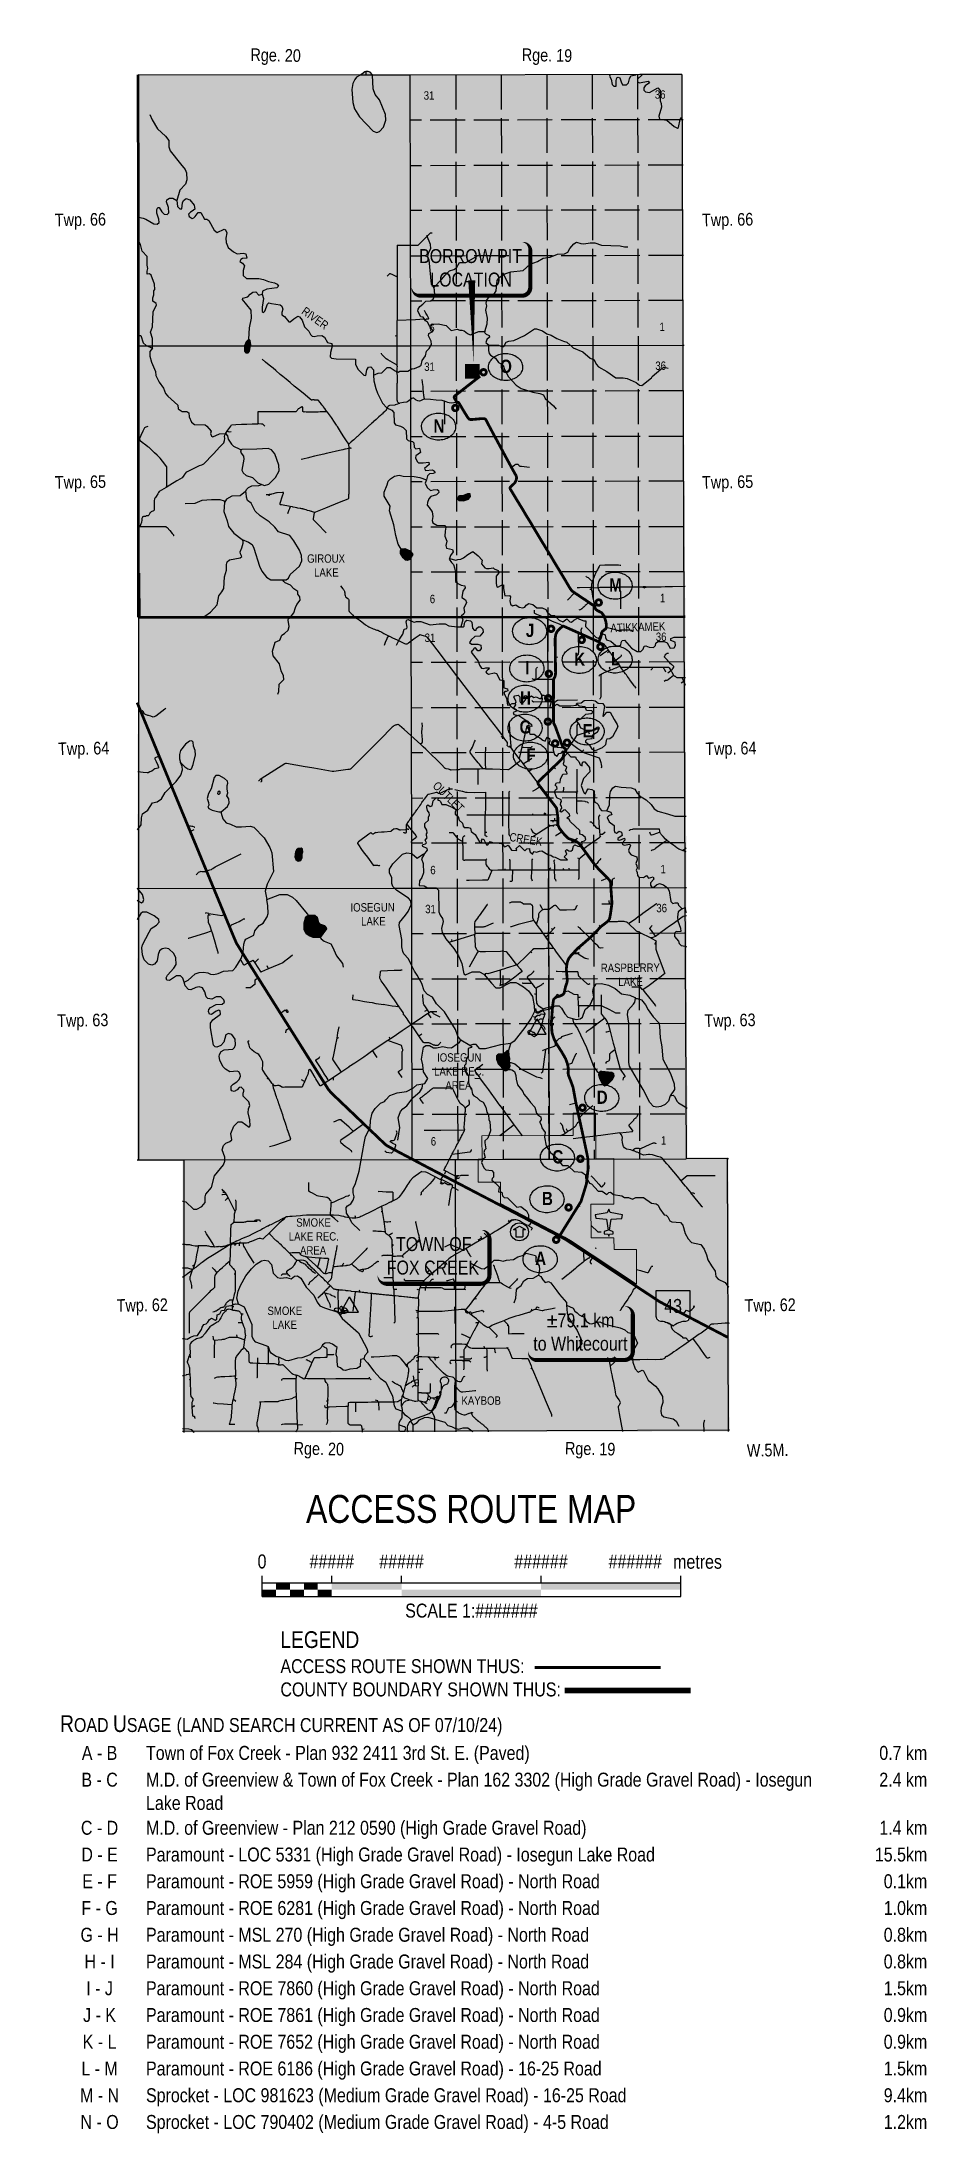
# Model space of a CAD drawing. Extents: x 508119 to 516015, y 6054829 to 6062261.
# Drawn here: x 514598 to 515232, y 6054829 to 6056327 of the extents above; entities that cross this region are included whole.
import ezdxf
from ezdxf.enums import TextEntityAlignment as Align

# ---------------------------------------------------------------- set-up
doc = ezdxf.new("R2010")
doc.units = 0
doc.header["$LTSCALE"] = 5
doc.linetypes.add('BORDER2', pattern=[22.225, 6.35, -3.175, 6.35, -3.175, 0, -3.175])
doc.linetypes.add('foc-UNSURVEYED', pattern=[12.5, 10, -2.5])
doc.layers.add('1', color=7, linetype='Continuous', lineweight=50, true_color=0x6e6e6e)
doc.layers.add('AS-COUNTY', color=7, linetype='BORDER2', lineweight=60, true_color=0xcc33ff)
for name, color, linetype in [('13', 7, 'Continuous'), ('21', 160, 'Continuous'), ('23', 161, 'Continuous'), ('24', 161, 'Continuous'), ('26', 160, 'Continuous'), ('32', 7, 'Continuous'), ('35', 37, 'Continuous'), ('36', 37, 'Continuous'), ('37', 37, 'Continuous'), ('39', 28, 'Continuous'), ('53', 7, 'Continuous'), ('55', 3, 'Continuous'), ('8', 3, 'Continuous'), ('AUX-LABELS', 1, 'Continuous'), ('CG-NOTES', 7, 'Continuous'), ('DETAIL-T', 7, 'Continuous'), ('L-2', 7, 'Continuous'), ('L-MON', 1, 'Continuous'), ('L-USEC', 7, 'foc-UNSURVEYED'), ('P-ELEVATION', 7, 'Continuous'), ('P-PROPOSED', 10, 'Continuous'), ('R- CONC', 8, 'Continuous'), ('ROUTE-MAP-HWY', 2, 'Continuous'), ('ROUTE-MAP-TOWN-H', 50, 'Continuous'), ('T-WATER-H', 133, 'Continuous')]:
    doc.layers.add(name, color=color, linetype=linetype)
for name, color, linetype, true_color in [('2', 7, 'Continuous', 0x6e6e6e), ('4', 7, 'Continuous', 0x8c8c8c), ('ROUTE-MAP-BACKGROUND-H', 7, 'Continuous', 0xf0ebff)]:
    doc.layers.add(name, color=color, linetype=linetype, true_color=true_color)
doc.layers.add('ROUTE-MAP-TOWN-BDY', color=3, linetype='Continuous', lineweight=0)
doc.styles.add('0', font='ARIALN.TTF')
doc.styles.add('60', font='ARIALN.TTF', dxfattribs={"height": 7.5})
doc.styles.add('80', font='ARIALN.TTF', dxfattribs={"height": 10})
doc.styles.add('80CG', font='ARIALN.TTF', dxfattribs={"height": 10})
doc.styles.add('80V', font='ARIALN.TTF', dxfattribs={"oblique": 20, "height": 2})
doc.styles.add('BOLD', font='ARIALNB.TTF')
doc.styles.add('Legend', font='ARIALN.TTF')
doc.linetypes.add('TRACKS', pattern='A,3.81,[130,ltypeshp1.shx,S=6.35,R=0,X=0,Y=0],3.81', length=7.62)

msp = doc.modelspace()

# ---------------------------------------------------------------- texts
at = {"char_height": 8.9954, "attachment_point": 2, "style": '80', "bg_fill": 2}
for s, insert, width, rotation in [('Twp. 66', (514625.633, 6056203.922), 46.0245, 1.047672), ('Twp. 65', (514625.633, 6056016.092), 46.0245, 1.047672), ('Twp. 64', (514627.954, 6055825.378), 46.02451, 1.047697), ('Twp. 63', (514627.309, 6055630.741), 46.02451, 1.047694)]:
    msp.add_mtext(s, dxfattribs=dict(at, insert=insert, width=width, rotation=rotation))
at = {"layer": '13', "style": '80'}
msp.add_text('KAYBOB', height=5.9969, rotation=359.989197, dxfattribs=at).set_placement((514898.755, 6055350.96))
at = {"layer": '21', "style": '80'}
for s, rotation, p in [('RIVER', 324.595397, (514783.62, 6056132.519)), ('ATIKKAMEK', 1.9473, (515005.612, 6055904.023)), ('OUTLET', 315.535461, (514877.675, 6055793.491)), ('CREEK', 351.060425, (514932.827, 6055754.662))]:
    msp.add_text(s, height=5.9969, rotation=rotation, dxfattribs=at).set_placement(p)
at = {"layer": '26', "style": '80'}
for s, p in [('SMOKE', (514759.776, 6055415.236)), ('LAKE', (514763.328, 6055405.248))]:
    msp.add_text(s, height=5.9969, rotation=0.101178, dxfattribs=at).set_placement(p)
at = {"layer": '26', "char_height": 5.9969, "attachment_point": 1, "style": '80'}
for s, insert, width, rotation in [('\\pi7.97357;GIROUX \\P\\pi12.96009;LAKE', (514780.207, 6055959.778), 42.62642, 0.018319), ('\\pi9.96646;IOSEGUN\\P\\pi15.64021; LAKE', (514809.263, 6055710.009), 50.38787, 0.159969)]:
    msp.add_mtext(s, dxfattribs=dict(at, insert=insert, width=width, rotation=rotation))
at = {"layer": '26', "insert": (514996.047, 6055666.762), "char_height": 5.9969, "width": 46.7636, "attachment_point": 1, "rotation": 0.2006, "style": '80', "bg_fill": 1, "box_fill_scale": 1, "bg_fill_color": 256, "bg_fill_true_color": 15789055, "bg_fill_transparency": 0}
msp.add_mtext('\\pi2.49081;RASPBERRY \\P\\pi15.02868;LAKE', dxfattribs=at)
at = {"layer": '55', "char_height": 5.9969, "attachment_point": 1, "style": '80', "bg_fill": 1, "box_fill_scale": 1, "bg_fill_color": 256, "bg_fill_true_color": 15789055, "bg_fill_transparency": 0}
for s, insert, width, rotation in [('\\pi3.36399;IOSEGUN \\P\\pi1.18981;LAKE REC. \\P\\pi9.23204;AREA', (514877.918, 6055602.565), 37.18293, 0.179986), ('\\pi6.46563;SMOKE \\P\\pi1.13141;LAKE REC. \\P\\pi9.17364;AREA', (514773.887, 6055484.45), 37.06613, 0.057656)]:
    msp.add_mtext(s, dxfattribs=dict(at, insert=insert, width=width, rotation=rotation))
at = {"layer": 'CG-NOTES'}
for s, insert, char_height, width, attachment_point, style in [('{\\H1.2x;\\C14;LEGEND\\H0.83333x;\\C256;\\PACCESS ROUTE SHOWN THUS:\\P}COUNTY BOUNDARY SHOWN THUS:', (514769.033, 6055188.83), 9.99484, 456.98626, 1, '80'), ('A - B', (514639.449, 6055106.721), 9.9948, 56.53821, 2, '0'), ('Town of Fox Creek - Plan 932 2411 3rd St. E. (Paved)', (514672.715, 6055106.722), 9.99484, 484.82843, 1, '0'), ('0.7 km', (515232.504, 6055106.722), 9.9948, 69.96643, 3, '0'), ('B - C', (514639.449, 6055087.572), 9.9948, 56.53821, 2, '0'), ('M.D. of Greenview & Town of Fox Creek - Plan 162 3302 (High Grade Gravel Road) - Iosegun Lake Road', (514672.715, 6055087.573), 9.99484, 484.82843, 1, '0'), ('2.4 km', (515232.504, 6055087.573), 9.9948, 69.96643, 3, '0'), ('C - D', (514639.449, 6055053.142), 9.9948, 56.53821, 2, '0'), ('M.D. of Greenview - Plan 212 0590 (High Grade Gravel Road) ', (514672.715, 6055053.143), 9.99484, 484.82843, 1, '0'), ('1.4 km', (515232.504, 6055053.143), 9.9948, 69.96643, 3, '0'), ('D - E', (514639.449, 6055033.993), 9.9948, 56.53821, 2, '0'), ('Paramount - LOC 5331 (High Grade Gravel Road) - Iosegun Lake Road', (514672.716, 6055033.993), 9.99484, 484.82588, 1, '0'), ('15.5km', (515232.503, 6055033.993), 9.9948, 69.96388, 3, '0'), ('E - F', (514639.449, 6055014.844), 9.9948, 56.53821, 2, '0'), ('Paramount - ROE 5959 (High Grade Gravel Road) - North Road', (514672.716, 6055014.844), 9.99484, 484.82588, 1, '0'), ('0.1km', (515232.503, 6055014.844), 9.9948, 69.96388, 3, '0'), ('F - G', (514639.449, 6054995.696), 9.9948, 56.53821, 2, '0'), ('Paramount - ROE 6281 (High Grade Gravel Road) - North Road', (514672.716, 6054995.696), 9.99484, 484.82588, 1, '0'), ('1.0km', (515232.503, 6054995.696), 9.9948, 69.96388, 3, '0'), ('G - H', (514639.449, 6054976.547), 9.9948, 56.53821, 2, '0'), ('Paramount - MSL 270 (High Grade Gravel Road) - North Road', (514672.716, 6054976.547), 9.99484, 484.82588, 1, '0'), ('0.8km', (515232.503, 6054976.547), 9.9948, 69.96388, 3, '0'), ('H - I', (514639.449, 6054957.398), 9.9948, 56.53821, 2, '0'), ('Paramount - MSL 284 (High Grade Gravel Road) - North Road', (514672.716, 6054957.398), 9.99484, 484.82588, 1, '0'), ('0.8km', (515232.503, 6054957.398), 9.9948, 69.96388, 3, '0'), ('I - J', (514639.449, 6054938.249), 9.9948, 56.53821, 2, '0'), ('Paramount - ROE 7860 (High Grade Gravel Road) - North Road', (514672.716, 6054938.249), 9.99484, 484.82588, 1, '0'), ('1.5km', (515232.503, 6054938.249), 9.9948, 69.96388, 3, '0'), ('J - K', (514639.449, 6054919.101), 9.9948, 56.53821, 2, '0'), ('Paramount - ROE 7861 (High Grade Gravel Road) - North Road', (514672.716, 6054919.101), 9.99484, 484.82588, 1, '0'), ('0.9km', (515232.503, 6054919.101), 9.9948, 69.96388, 3, '0'), ('K - L', (514639.449, 6054899.952), 9.9948, 56.53821, 2, '0'), ('Paramount - ROE 7652 (High Grade Gravel Road) - North Road', (514672.716, 6054899.952), 9.99484, 484.82588, 1, '0'), ('0.9km', (515232.503, 6054899.952), 9.9948, 69.96388, 3, '0'), ('L - M', (514639.449, 6054880.803), 9.9948, 56.53821, 2, '0'), ('Paramount - ROE 6186 (High Grade Gravel Road) - 16-25 Road', (514672.716, 6054880.803), 9.99484, 484.82588, 1, '0'), ('1.5km', (515232.503, 6054880.803), 9.9948, 69.96388, 3, '0'), ('M - N', (514639.449, 6054861.655), 9.9948, 56.53821, 2, '0'), ('Sprocket - LOC 981623 (Medium Grade Gravel Road) - 16-25 Road', (514672.716, 6054861.655), 9.99484, 484.82588, 1, '0'), ('9.4km', (515232.503, 6054861.655), 9.9948, 69.96388, 3, '0'), ('N - O', (514639.449, 6054842.506), 9.9948, 56.53821, 2, '0'), ('Sprocket - LOC 790402 (Medium Grade Gravel Road) - 4-5 Road', (514672.716, 6054842.506), 9.99484, 484.82588, 1, '0'), ('1.2km', (515232.503, 6054842.506), 9.9948, 69.96388, 3, '0')]:
    msp.add_mtext(s, dxfattribs=dict(at, insert=insert, char_height=char_height, width=width, attachment_point=attachment_point, style=style))
at = {"layer": 'CG-NOTES', "color": 154, "insert": (514611.18, 6055128.69), "char_height": 11.993808, "width": 621.32281, "attachment_point": 1, "style": 'BOLD'}
msp.add_mtext('{\\fArial Narrow|b0|i0|c0|p34;\\C14;R\\H0.83333x;OAD \\H1.2x;U\\H0.83333x;SAGE\\fArial Narrow|b1|i0|c0|p34;\\H1.2x; \\fArial Narrow|b0|i0|c0|p34;\\H0.83333x;\\C256;(LAND SEARCH CURRENT AS OF 07/10/24)}', dxfattribs=at)
at = {"layer": 'DETAIL-T', "color": 3, "insert": (514738.741, 6055286.411), "char_height": 19.98968, "width": 332.88692, "attachment_point": 1, "style": '80CG'}
msp.add_mtext('\\pi48.63252;ACCESS ROUTE MAP', dxfattribs=at)

# ---------------------------------------------------------------- blocks, each defined once
blk = doc.blocks.new('GCAMP')
at = {"layer": '53', "color": 75, "linetype": 'Continuous'}
for p, q in [((-318.649, -183.972), (0.001, 367.946)), ((318.651, -183.973), (0.001, 367.946)), ((-318.649, -183.972), (318.651, -183.973))]:
    blk.add_line(p, q, dxfattribs=at)
blk = doc.blocks.new('AIRO')
at = {"layer": '55', "color": 95, "linetype": 'Continuous'}
for p, q in [((-60.97, 293.177), (-496.628, 219.644)), ((-496.628, 219.644), (-472.131, 93.862)), ((-472.131, 93.862), (-87.597, 63.905)), ((-87.597, 63.905), (-35.082, -335.683)), ((-7.699, 425.003), (-60.97, 293.177)), ((45.067, 294.282), (-7.699, 425.003)), ((17.563, -334.321), (73.017, 62.543)), ((480.224, 216.038), (45.067, 294.282)), ((73.017, 62.543), (462.983, 88.183)), ((462.983, 88.183), (480.224, 216.038)), ((-35.082, -335.683), (-175.076, -381.479)), ((-175.076, -381.479), (-172.082, -465.339)), ((-172.082, -465.339), (-28.509, -478.263)), ((-28.509, -478.263), (-8.438, -550.474)), ((-8.438, -550.474), (13.617, -479.27)), ((13.617, -479.27), (150.707, -467.89)), ((152.703, -388.229), (17.563, -334.321)), ((150.707, -467.89), (152.703, -388.229))]:
    blk.add_line(p, q, dxfattribs=at)
blk = doc.blocks.new('AIR')
at = {"color": 0}
for p, q in [((-10, 1), (10, 1)), ((-10, 1), (-10, -2)), ((10, 1), (10, -2)), ((-10, -2), (10, -2))]:
    blk.add_line(p, q, dxfattribs=at)
blk = doc.blocks.new('RANG')
at = {"layer": '55', "color": 80, "linetype": 'Continuous'}
for p, q in [((-215.5, 82.147), (0, 209.147)), ((-215.5, 82.147), (-126.5, 82.147)), ((-126.5, 82.147), (-126.5, -171.853)), ((0, 209.147), (215.5, 82.147)), ((126.5, 82.147), (126.5, -171.853)), ((126.5, 82.147), (215.5, 82.147)), ((-126.5, -171.853), (126.5, -171.853))]:
    blk.add_line(p, q, dxfattribs=at)
at = {"layer": '55', "color": 95, "linetype": 'Continuous'}
blk.add_circle((0, 0), 320, dxfattribs=at)
blk = doc.blocks.new('STA')
h = blk.add_hatch(color=111)
h.dxf.hatch_style = 1
h.paths.add_polyline_path([(-26, 8), (27, 8), (27, -8), (-26, -8)])
for p, q in [((-26, -8), (-26, 8)), ((-26, 8), (27, 8)), ((27, -8), (27, 8)), ((-26, -8), (27, -8))]:
    blk.add_line(p, q)
at = {"layer": 'P-ELEVATION', "color": 7, "flags": 128}
blk.add_lwpolyline([(0, 0, 10, 0, 0), (-10, -5, 0, 0, 0)], format="xyseb", dxfattribs=at)
at = {"layer": 'P-ELEVATION', "style": 'Legend'}
blk.add_attdef('STATION', text='', height=10, dxfattribs=at).set_placement((0, 0), align=Align.MIDDLE_CENTER)
blk = doc.blocks.new('Route_Grid_ut')
at = {"layer": 'L-USEC', "color": 252, "ltscale": 0.5, "true_color": 0x8c8c8c}
for p, q in [((32.6, 194.3), (32.6, 0)), ((65.2, 194.3), (65.2, 0)), ((97.8, 194.3), (97.8, 0)), ((130.4, 194.3), (130.4, 0)), ((162.9, 194.3), (162.9, 0)), ((195.5, 161.7), (0, 161.7)), ((195.5, 129.1), (0, 129.1)), ((195.5, 97), (0, 97)), ((195.5, 64.4), (0, 64.4)), ((195.5, 32.2), (0, 32.2))]:
    blk.add_line(p, q, dxfattribs=at)
at = {"layer": 'L-USEC', "color": 252, "true_color": 0x8c8c8c, "style": '60'}
blk.add_text('31', height=6, rotation=0, dxfattribs=at).set_placement((13.4, 179.4), align=Align.MIDDLE_CENTER)
for s, p in [('36', (179.1, 179.8)), ('6', (15.2, 13)), ('1', (180.2, 13.4))]:
    blk.add_text(s, height=6, rotation=0, dxfattribs=at).set_placement(p, align=Align.MIDDLE)
blk = doc.blocks.new('*U279')
at = {"color": 0}
for p, q in [((-150, 0), (-150, 15)), ((-100, 10), (-100, 15)), ((-50, 10), (-50, 15)), ((50, 10), (50, 15)), ((150.2, 0), (150.2, 15)), ((-150, 10), (150.2, 10)), ((-150, 0), (150.2, 0))]:
    blk.add_line(p, q, dxfattribs=at)
for points in [[(-150, 5), (-140, 5), (-150, 0), (-140, 0)], [(-140, 10), (-130, 10), (-140, 5), (-130, 5)], [(-130, 5), (-120, 5), (-130, 0), (-120, 0)], [(-120, 10), (-110, 10), (-120, 5), (-110, 5)], [(-110, 5), (-100, 5), (-110, 0), (-100, 0)], [(-100, 10), (-50, 10), (-100, 5), (-50, 5)], [(-50, 5), (50, 5), (-50, 0), (50, 0)], [(50, 10), (150.2, 10), (50, 5), (150.2, 5)]]:
    blk.add_solid(points, dxfattribs=at)
at = {"color": 0, "style": '80'}
blk.add_text('metres', height=10, dxfattribs=at).set_placement((162.2, 20), align=Align.CENTER)
at = {"color": 0, "char_height": 10, "style": '80'}
for s, insert, attachment_point in [('0', (-150, 30.2), 2), ('#####', (-100, 30.2), 2), ('#####', (-50, 30.2), 2), ('######', (50, 30.2), 2), ('######', (136.7, 30.2), 3), ('SCALE 1:#######', (0.1, -5), 2)]:
    blk.add_mtext(s, dxfattribs=dict(at, insert=insert, attachment_point=attachment_point))
blk = doc.blocks.new('*U439')
h = blk.add_hatch(color=254)
edge = h.paths.add_edge_path()
edge.add_line((-34, -20), (34, -20))
edge.add_arc((34, -14), 6, 270, 360)
edge.add_line((40, -14), (40, 12.5))
edge.add_arc((34, 12.5), 6, 0, 90)
edge.add_line((34, 18.5), (-34, 18.5))
edge.add_arc((-34, 12.5), 6, 90, 180)
edge.add_line((-40, 12.5), (-40, -14))
edge.add_arc((-34, -14), 6, 180, 270)
at = {"color": 1, "flags": 128}
blk.add_lwpolyline([(-34, -20, 3, 3, 0), (34, -20, 3, 3, 0.414214), (40, -14, 3, 3, 0), (40, 12.5, 3, 0, 0.414214), (34, 18.5, 0, 0, 0), (-34, 18.5, 0, 0, 0.414214), (-40, 12.5, 0, 0, 0), (-40, -14, 0, 3, 0.414214)], format="xyseb", close=True, dxfattribs=at)
blk.add_lwpolyline([(-34.7, -10.7, 0, 10, 0), (0, 0, 5, 5, 0)], format="xyseb", dxfattribs=at)
at = {"color": 1, "style": '80'}
blk.add_attdef('ENTER_TEXT_001', (-36, -5), '', height=10, dxfattribs=at)
blk = doc.blocks.new('hwy_primary')
h = blk.add_hatch(color=255)
edge = h.paths.add_edge_path()
edge.add_line((-12.6, -6.5), (-12.6, 12.1))
edge.add_line((-12.6, 12.1), (11.4, 12.1))
edge.add_line((11.4, 12.1), (11.4, -6.5))
edge.add_arc((7.7, -6.3), 3.64, 267.0356, 357.7597, ccw=False)
edge.add_arc((9.4, -25.7), 15.8, 96.6623, 129.1626)
edge.add_arc((-10.6, -25.7), 15.8, 50.8374, 83.3377)
edge.add_arc((-8.9, -6.3), 3.64, 182.2403, 272.9644, ccw=False)
at = {"color": 3}
blk.add_lwpolyline([(-12.6, -6.5), (-12.6, 12.1), (11.4, 12.1), (11.4, -6.5, -0.41792), (7.6, -10, 0.142768), (-0.6, -13.4, 0.142768), (-8.7, -10, -0.41792), (-12.6, -6.5)], format="xyb", dxfattribs=at)
at = {"color": 3, "style": '80V', "flags": 8}
blk.add_attdef('HWY', text='', height=10, dxfattribs=at).set_placement((-0.6, 1), align=Align.MIDDLE_CENTER)
blk = doc.blocks.new('AA')
at = {"const_width": 4}
blk.add_lwpolyline([(-1, 0, 1), (1, 0, 1)], format="xyb", close=True, dxfattribs=at)
blk.add_circle((0, 0), 2)
blk = doc.blocks.new('Route_Letters')
h = blk.add_hatch(color=255)
h.dxf.hatch_style = 1
edge = h.paths.add_edge_path()
edge.add_ellipse((-0.1, 0.5), major_axis=(-12, 0), ratio=0.789318, start_angle=0, end_angle=360)
at = {"color": 5}
blk.add_open_spline([(-12.3, 0.5), (-12.3, -0.3), (-12.2, -1), (-11.7, -2.8), (-11.1, -3.9), (-9.6, -5.8), (-8.5, -6.7), (-6.2, -8), (-4.9, -8.5), (-2.1, -9.2), (-0.7, -9.3), (2.2, -9.1), (3.6, -8.8), (6.3, -7.9), (7.5, -7.2), (9.5, -5.6), (10.4, -4.6), (11.6, -2.5), (12, -1.4), (12.2, 0.9), (12, 2.1), (11.2, 4.3), (10.5, 5.4), (8.8, 7.2), (7.7, 8), (5.3, 9.2), (3.9, 9.7), (1.1, 10.2), (-0.4, 10.2), (-3.2, 9.9), (-4.6, 9.6), (-7.2, 8.5), (-8.3, 7.7), (-10.2, 6), (-11, 5), (-12, 2.9), (-12.3, 1.7), (-12.3, 0.5), (-12.3, 0.5), (-12.3, 0.5)], degree=3, knots=[0, 0, 0, 0, 0.219529, 0.219529, 0.575727, 0.575727, 0.931924, 0.931924, 1.288121, 1.288121, 1.644318, 1.644318, 2.000515, 2.000515, 2.356712, 2.356712, 2.712909, 2.712909, 3.069107, 3.069107, 3.425304, 3.425304, 3.781501, 3.781501, 4.137698, 4.137698, 4.493895, 4.493895, 4.850092, 4.850092, 5.20629, 5.20629, 5.562487, 5.562487, 5.918684, 5.918684, 6.274881, 6.274881, 6.283185, 6.283185, 6.283185, 6.283185], dxfattribs=at)
at = {"color": 14, "style": 'BOLD'}
blk.add_attdef('A', text='', height=9.5, dxfattribs=at).set_placement((0.2, 1), align=Align.MIDDLE)
blk = doc.blocks.new('*U440')
h = blk.add_hatch(color=255)
edge = h.paths.add_edge_path()
edge.add_line((-36.5, -20), (36.5, -20))
edge.add_arc((36.5, -14), 6, 270, 360)
edge.add_line((42.5, -14), (42.5, 12.5))
edge.add_arc((36.5, 12.5), 6, 0, 90)
edge.add_line((36.5, 18.5), (-36.5, 18.5))
edge.add_arc((-36.5, 12.5), 6, 90, 180)
edge.add_line((-42.5, 12.5), (-42.5, -14))
edge.add_arc((-36.5, -14), 6, 180, 270)
at = {"color": 14, "flags": 128}
blk.add_lwpolyline([(-36.5, -20, 3, 3, 0), (36.5, -20, 3, 3, 0.414214), (42.5, -14, 3, 3, 0), (42.5, 12.5, 3, 0, 0.414214), (36.5, 18.5, 0, 0, 0), (-36.5, 18.5, 0, 0, 0.414214), (-42.5, 12.5, 0, 0, 0), (-42.5, -14, 0, 3, 0.414214)], format="xyseb", close=True, dxfattribs=at)
at = {"color": 14, "style": '80'}
blk.add_attdef('ENTER_TEXT_001', (-26.8, -4.9), '', height=10, dxfattribs=at)
blk = doc.blocks.new('WPFA')
blk.add_hatch(color=255).paths.add_polyline_path([(1.05, 1.05), (-1.05, 1.05), (-1.05, -1.05), (1.05, -1.05)])
blk = doc.blocks.new('WPFAA')
blk.add_blockref('WPFA', (0, 0))
blk = doc.blocks.new('WPFB')
at = {"color": 1}
blk.add_solid([(-0.85, 0.85), (0.85, 0.85), (-0.85, -0.85), (0.85, -0.85)], dxfattribs=at)
blk = doc.blocks.new('WPFBB')
blk.add_blockref('WPFB', (0, 0))
blk = doc.blocks.new('WPFCC')
for name in ['WPFAA', 'WPFBB']:
    blk.add_blockref(name, (0, 0))
blk = doc.blocks.new('fdhub')
blk.add_blockref('WPFCC', (0, 0))
blk = doc.blocks.new('*U438')
h = blk.add_hatch(color=255)
edge = h.paths.add_edge_path()
edge.add_line((-31.5, -20), (31.5, -20))
edge.add_arc((31.5, -14), 6, 270, 360)
edge.add_line((37.5, -14), (37.5, 12.5))
edge.add_arc((31.5, 12.5), 6, 0, 90)
edge.add_line((31.5, 18.5), (-31.5, 18.5))
edge.add_arc((-31.5, 12.5), 6, 90, 180)
edge.add_line((-37.5, 12.5), (-37.5, -14))
edge.add_arc((-31.5, -14), 6, 180, 270)
at = {"color": 1, "flags": 128}
for points in [[(-17.7, 63.3, 0, 7.5, 0), (0, 0, 0, 0, 0)], [(96.7, -22.7, 0, 7.5, 0), (0, 0, 0, 0, 0)]]:
    blk.add_lwpolyline(points, format="xyseb", dxfattribs=at)
blk.add_lwpolyline([(-31.5, -20, 3, 3, 0), (31.5, -20, 3, 3, 0.414214), (37.5, -14, 3, 3, 0), (37.5, 12.5, 3, 0, 0.414214), (31.5, 18.5, 0, 0, 0), (-31.5, 18.5, 0, 0, 0.414214), (-37.5, 12.5, 0, 0, 0), (-37.5, -14, 0, 3, 0.414214)], format="xyseb", close=True, dxfattribs=at)
at = {"color": 1, "style": '80'}
blk.add_attdef('ENTER_TEXT_001', (-26.8, -4.9), '', height=10, dxfattribs=at)

# ---------------------------------------------------------------- hatches: boundary and pattern name
at = {"layer": 'ROUTE-MAP-BACKGROUND-H'}
h = msp.add_hatch(color=256, dxfattribs=at)
h.dxf.hatch_style = 1
h.paths.add_polyline_path([(515090.845, 6055331.942), (514698.954, 6055331.128), (514698.945, 6055525.368), (514666.338, 6055525.404), (514666.4, 6055720.611), (514667.214, 6055915.277), (514667.136, 6056303.079), (515056.588, 6056303.406), (515059.123, 6055915.379), (515059.901, 6055721.28), (515060.675, 6055528.087), (515090.011, 6055528.179)])
at = {"layer": 'ROUTE-MAP-TOWN-H'}
h = msp.add_hatch(color=256, dxfattribs=at)
h.dxf.hatch_style = 1
h.paths.add_polyline_path([(514978.784, 6055543.677), (514962.251, 6055543.616), (514913.428, 6055543.52), (514913.467, 6055526.88), (514910.623, 6055526.871), (514910.66, 6055510.348), (514926.665, 6055510.399), (514926.703, 6055495.078), (514972.919, 6055471), (514976.761, 6055468.666), (515024.117, 6055437.194), (515024.084, 6055462.091), (515008.069, 6055462.054), (515008.038, 6055470.488), (514991.618, 6055470.444), (514991.541, 6055494.536), (515007.951, 6055494.586), (515007.843, 6055527.178), (514994.986, 6055527.137), (514994.88, 6055559.805), (514978.741, 6055559.749)])
at = {"layer": 'T-WATER-H'}
h = msp.add_hatch(color=256, dxfattribs=at)
h.dxf.hatch_style = 1
h.paths.add_polyline_path([(514830.3, 6056305.393), (514829.578, 6056305.312), (514827.331, 6056303.563), (514826.201, 6056302.884), (514823.584, 6056301.312), (514822.336, 6056299.813), (514820.838, 6056296.815), (514820.09, 6056292.567), (514820.843, 6056283.325), (514822.094, 6056278.829), (514825.593, 6056273.085), (514835.59, 6056262.848), (514838.089, 6056261.85), (514840.087, 6056262.601), (514842.834, 6056265.6), (514844.581, 6056270.597), (514844.329, 6056274.593), (514840.079, 6056285.083), (514836.829, 6056289.078), (514835.579, 6056293.075), (514835.085, 6056302.873), (514835.075, 6056303.067), (514833.326, 6056305.064), (514831.827, 6056305.563)])
h = msp.add_hatch(color=256, dxfattribs=at)
h.dxf.hatch_style = 1
h.paths.add_polyline_path([(514746.459, 6056113.908), (514744.462, 6056111.908), (514743.214, 6056108.949), (514743.215, 6056105.162), (514744.215, 6056104.164), (514745.963, 6056104.165), (514746.962, 6056105.165), (514747.591, 6056108.949), (514747.71, 6056109.662), (514747.459, 6056112.909)], flags=17)
h = msp.add_hatch(color=256, dxfattribs=at)
h.dxf.hatch_style = 1
h.paths.add_polyline_path([(514746.459, 6056113.908), (514744.462, 6056111.908), (514743.214, 6056108.949), (514743.215, 6056105.162), (514744.215, 6056104.164), (514745.963, 6056104.165), (514746.962, 6056105.165), (514747.591, 6056108.949), (514747.71, 6056109.662), (514747.459, 6056112.909)])
h = msp.add_hatch(color=256, dxfattribs=at)
h.dxf.hatch_style = 1
h.paths.add_polyline_path([(514755.788, 6056009.762), (514757.735, 6056008.985), (514760.733, 6056009.986), (514765.477, 6056014.736), (514768.224, 6056019.485), (514767.973, 6056023.733), (514764.973, 6056031.725), (514762.723, 6056034.722), (514760.225, 6056035.47), (514752.232, 6056034.964), (514741.49, 6056034.957), (514740.491, 6056033.957), (514740.991, 6056032.209), (514742.491, 6056029.961), (514742.741, 6056027.963), (514741.495, 6056019.967), (514742.245, 6056018.218), (514744.494, 6056016.221), (514748.99, 6056014.725), (514752.739, 6056010.98)])
h = msp.add_hatch(color=256, dxfattribs=at)
h.dxf.hatch_style = 1
h.paths.add_polyline_path([(514741.51, 6055970.497), (514746.256, 6055968.501), (514748.755, 6055966.754), (514750.005, 6055964.256), (514754.005, 6055951.266), (514755.755, 6055947.77), (514759.003, 6055943.524), (514762.251, 6055941.528), (514770.82, 6055941.534), (514773.243, 6055941.536), (514774.741, 6055942.786), (514775.99, 6055945.286), (514782.733, 6055951.287), (514784.48, 6055955.036), (514784.229, 6055959.034), (514782.73, 6055962.781), (514778.731, 6055969.524), (514775.732, 6055973.269), (514767.737, 6055976.012), (514764.988, 6055979.258), (514760.99, 6055983.003), (514754.494, 6055987.246), (514750.996, 6055990.741), (514747.997, 6055996.486), (514745.498, 6055998.233), (514744.748, 6056000.731), (514744.497, 6056003.479), (514743.997, 6056004.728), (514740.251, 6056001.727), (514734.256, 6056001.473), (514730.51, 6055999.222), (514729.012, 6055996.973), (514728.515, 6055990.476), (514730.765, 6055983.732), (514731.765, 6055979.735), (514735.763, 6055974.99)])
h = msp.add_hatch(color=256, dxfattribs=at)
h.dxf.hatch_style = 1
h.paths.add_polyline_path([(514897.388, 6056001.593), (514896.389, 6056001.092), (514895.89, 6055999.343), (514896.89, 6055998.345), (514900.138, 6055998.097), (514903.885, 6055999.349), (514905.134, 6056001.099), (514904.883, 6056003.098), (514903.134, 6056003.096), (514899.387, 6056001.594)])
h = msp.add_hatch(color=256, dxfattribs=at)
h.dxf.hatch_style = 1
h.paths.add_polyline_path([(514862.715, 6055957.713), (514861.675, 6055956.094), (514860.176, 6055955.344), (514858.677, 6055955.592), (514856.928, 6055957.34), (514855.178, 6055960.337), (514855.178, 6055962.336), (514855.427, 6055963.585), (514855.677, 6055963.835), (514858.175, 6055964.087), (514861.923, 6055962.341), (514862.708, 6055961.262), (514863.922, 6055959.594)])
h = msp.add_hatch(color=256, dxfattribs=at)
h.dxf.hatch_style = 1
h.paths.add_polyline_path([(515000.12, 6055853.01), (515001.12, 6055851.011), (515000.123, 6055844.014), (515000.623, 6055844.014), (515002.871, 6055846.765), (515005.369, 6055846.766), (515008.119, 6055841.521), (515010.369, 6055838.024), (515010.869, 6055836.275), (515006.873, 6055829.025), (515005.124, 6055827.775), (515002.876, 6055827.523), (515002.376, 6055826.523), (515001.877, 6055823.524), (514999.629, 6055821.273), (514994.633, 6055819.021), (514992.633, 6055820.019), (514990.884, 6055822.767), (514987.885, 6055825.014), (514987.885, 6055826.513), (514988.884, 6055827.513), (514992.382, 6055828.016), (514992.881, 6055830.515), (514996.128, 6055832.766), (514997.627, 6055835.266), (514996.877, 6055836.015), (514995.878, 6055835.765), (514993.629, 6055834.264), (514991.131, 6055833.762), (514987.633, 6055834.01), (514984.634, 6055835.257), (514983.885, 6055836.256), (514983.384, 6055838.005), (514981.135, 6055840.502), (514981.385, 6055841.752), (514982.384, 6055842.502), (514984.133, 6055841.754), (514984.882, 6055842.754), (514987.88, 6055845.255), (514991.627, 6055845.757), (514993.126, 6055846.758), (514992.127, 6055847.757), (514988.379, 6055848.004), (514987.379, 6055850.502), (514983.131, 6055850.998), (514981.132, 6055852.746), (514981.381, 6055853.246), (514984.629, 6055853.498), (514986.628, 6055855.249), (514992.124, 6055855.503), (514994.623, 6055855.005), (514996.622, 6055853.257)])
h = msp.add_hatch(color=256, dxfattribs=at)
h.dxf.hatch_style = 1
h.paths.add_polyline_path([(514697.349, 6055810.829), (514700.598, 6055807.583), (514702.596, 6055806.335), (514704.345, 6055805.837), (514705.344, 6055806.337), (514706.592, 6055809.335), (514708.088, 6055816.331), (514707.837, 6055819.328), (514706.837, 6055822.575), (514706.586, 6055825.323), (514705.587, 6055826.322), (514703.839, 6055826.071), (514701.092, 6055823.821), (514697.347, 6055819.323), (514696.598, 6055816.574), (514696.599, 6055813.327)])
h = msp.add_hatch(color=256, dxfattribs=at)
h.dxf.hatch_style = 1
h.paths.add_polyline_path([(514725.123, 6055790.128), (514724.067, 6055789.479), (514723.986, 6055788.585), (514724.474, 6055788.017), (514725.205, 6055788.098), (514725.936, 6055788.748), (514725.936, 6055789.722)], flags=16)
h.paths.add_polyline_path([(514726.586, 6055775.37), (514731.081, 6055779.37), (514732.329, 6055781.869), (514732.078, 6055784.867), (514730.579, 6055786.864), (514731.327, 6055789.113), (514730.827, 6055791.611), (514730.826, 6055794.359), (514731.325, 6055795.858), (514731.075, 6055797.357), (514729.076, 6055799.355), (514725.079, 6055801.351), (514722.83, 6055801.35), (514721.582, 6055800.1), (514719.337, 6055791.855), (514717.589, 6055788.606), (514716.591, 6055785.108), (514717.591, 6055782.111), (514717.842, 6055780.113), (514717.093, 6055778.863), (514717.843, 6055777.864), (514720.091, 6055776.616), (514724.837, 6055775.37)])
h = msp.add_hatch(color=256, dxfattribs=at)
h.dxf.hatch_style = 1
h.paths.add_polyline_path([(514780.55, 6055748.167), (514779.801, 6055746.918), (514779.303, 6055743.17), (514780.053, 6055741.421), (514781.802, 6055740.173), (514783.55, 6055740.673), (514784.549, 6055742.423), (514784.548, 6055745.421), (514785.047, 6055746.92), (514784.797, 6055748.669), (514783.797, 6055749.418), (514781.799, 6055749.167)])
h = msp.add_hatch(color=256, dxfattribs=at)
h.dxf.hatch_style = 1
h.paths.add_polyline_path([(514904.733, 6055608.28), (514898.238, 6055612.027), (514896.239, 6055614.776), (514894.489, 6055619.523), (514886.493, 6055632.266), (514880.747, 6055638.012), (514877.998, 6055642.76), (514874.5, 6055644.758), (514872.002, 6055647.256), (514870.252, 6055652.503), (514867.004, 6055658.5), (514865.005, 6055661.498), (514863.26, 6055665.09), (514860.756, 6055670.243), (514857.508, 6055673.74), (514856.758, 6055675.49), (514856.008, 6055678.738), (514856.007, 6055683.986), (514854.007, 6055693.981), (514854.256, 6055696.231), (514858.751, 6055701.481), (514860.5, 6055703.981), (514862.747, 6055708.98), (514862.497, 6055711.729), (514860.748, 6055713.727), (514852.503, 6055719.221), (514850.854, 6055720.731), (514849.504, 6055721.968), (514848.754, 6055724.217), (514848.753, 6055728.465), (514847.253, 6055731.462), (514847.252, 6055734.461), (514849.5, 6055738.21), (514856.492, 6055745.211), (514859.49, 6055746.212), (514863.111, 6055745.535), (514863.487, 6055745.465), (514866.986, 6055742.218), (514871.481, 6055745.469), (514871.731, 6055744.72), (514870.233, 6055741.72), (514871.233, 6055738.472), (514871.485, 6055731.725), (514870.237, 6055728.476), (514868.739, 6055725.976), (514868.49, 6055722.728), (514871.987, 6055722.48), (514874.486, 6055720.982), (514880.731, 6055720.985), (514880.927, 6055720.789), (514882.23, 6055719.486), (514882.483, 6055703.741), (514883.483, 6055701.493), (514885.232, 6055698.994), (514885.732, 6055696.995), (514884.484, 6055691.996), (514884.984, 6055688.997), (514887.483, 6055684.5), (514893.23, 6055677.504), (514896.728, 6055672.257), (514898.977, 6055666.76), (514900.477, 6055659.512), (514901.727, 6055658.763), (514906.473, 6055661.014), (514911.719, 6055661.016), (514914.717, 6055659.268), (514920.213, 6055652.771), (514923.461, 6055649.523), (514926.459, 6055649.523), (514933.952, 6055653.275), (514937.699, 6055653.276), (514939.626, 6055652.225), (514943.195, 6055650.278), (514946.693, 6055647.279), (514949.691, 6055643.281), (514950.941, 6055636.533), (514951.191, 6055632.534), (514948.694, 6055627.784), (514944.199, 6055621.035), (514936.457, 6055611.287), (514934.209, 6055609.537), (514926.715, 6055608.535), (514915.725, 6055605.784), (514911.978, 6055605.783), (514909.23, 6055608.781), (514906.981, 6055608.781)])
h = msp.add_hatch(color=256, dxfattribs=at)
h.dxf.hatch_style = 1
h.paths.add_polyline_path([(514797.553, 6055685.46), (514792.557, 6055685.458), (514790.059, 6055686.456), (514787.561, 6055688.204), (514786.061, 6055691.202), (514786.06, 6055695.95), (514787.308, 6055700.198), (514788.807, 6055701.448), (514793.803, 6055701.45), (514795.302, 6055699.952), (514796.302, 6055696.204), (514797.052, 6055695.205), (514800.549, 6055693.957), (514801.548, 6055693.208), (514802.048, 6055691.709)])
h = msp.add_hatch(color=256, dxfattribs=at)
h.dxf.hatch_style = 1
h.paths.add_polyline_path([(515051.368, 6055576.564), (515048.372, 6055572.065), (515047.124, 6055568.317), (515044.626, 6055565.818), (515041.629, 6055564.568), (515038.631, 6055564.068), (515036.383, 6055564.568), (515033.635, 6055567.316), (515028.887, 6055576.562), (515019.142, 6055593.305), (515018.642, 6055596.054), (515018.638, 6055624.047), (515017.639, 6055630.296), (515018.138, 6055633.546), (515022.134, 6055637.796), (515022.884, 6055639.296), (515023.383, 6055641.796), (515024.632, 6055641.797), (515027.63, 6055640.797), (515030.628, 6055637.298), (515032.626, 6055633.798), (515036.124, 6055628.799), (515040.121, 6055624.3), (515040.621, 6055622.05), (515041.121, 6055613.552), (515042.371, 6055607.303), (515043.122, 6055598.306), (515048.619, 6055588.059), (515051.118, 6055580.812)])
h = msp.add_hatch(color=256, dxfattribs=at)
h.dxf.hatch_style = 1
h.paths.add_polyline_path([(514933.212, 6055596.041), (514933.461, 6055599.04), (514932.961, 6055601.039), (514932.711, 6055604.788), (514931.212, 6055604.288), (514928.965, 6055602.288), (514925.218, 6055602.037), (514924.468, 6055601.537), (514923.969, 6055600.788), (514923.969, 6055598.289), (514924.969, 6055595.04), (514929.466, 6055590.293), (514930.466, 6055590.043), (514932.464, 6055591.043), (514933.712, 6055593.542)])
h = msp.add_hatch(color=256, dxfattribs=at)
h.dxf.hatch_style = 1
h.paths.add_polyline_path([(514997.161, 6055588.554), (514996.911, 6055587.054), (514997.661, 6055584.805), (514999.66, 6055580.807), (515001.409, 6055579.308), (515003.157, 6055580.058), (515006.904, 6055583.807), (515008.152, 6055586.306), (515007.902, 6055587.805), (515006.403, 6055588.805), (514999.409, 6055589.554), (514998.41, 6055589.553)])
h = msp.add_hatch(color=256, dxfattribs=at)
h.dxf.hatch_style = 1
h.paths.add_polyline_path([(514812.127, 6055377.388), (514810.128, 6055378.137), (514809.628, 6055381.634), (514809.626, 6055384.882), (514808.876, 6055386.631), (514809.125, 6055389.879), (514809.624, 6055391.878), (514806.376, 6055394.376), (514803.878, 6055395.375), (514801.131, 6055395.125), (514799.133, 6055393.875), (514798.135, 6055391.876), (514797.136, 6055390.877), (514792.641, 6055388.628), (514790.394, 6055386.629), (514784.401, 6055384.629), (514781.154, 6055384.379), (514774.911, 6055382.38), (514772.912, 6055382.63), (514768.416, 6055384.878), (514765.918, 6055385.627), (514762.67, 6055387.625), (514761.421, 6055389.374), (514760.42, 6055392.372), (514758.922, 6055393.121), (514751.427, 6055395.868), (514749.678, 6055397.617), (514748.679, 6055399.865), (514748.675, 6055408.109), (514747.175, 6055412.106), (514743.176, 6055420.85), (514738.929, 6055423.098), (514737.678, 6055427.344), (514738.676, 6055432.341), (514740.423, 6055436.339), (514744.167, 6055443.334), (514748.411, 6055448.332), (514751.657, 6055451.58), (514755.403, 6055454.079), (514757.65, 6055454.579), (514760.148, 6055454.08), (514762.647, 6055451.332), (514763.898, 6055445.087), (514766.896, 6055442.089), (514769.144, 6055441.59), (514773.39, 6055442.09), (514776.637, 6055441.091), (514779.134, 6055443.09), (514781.382, 6055443.341), (514783.631, 6055441.592), (514787.379, 6055435.097), (514792.876, 6055429.351), (514795.376, 6055424.355), (514797.375, 6055421.857), (514800.622, 6055420.358), (514810.114, 6055417.362), (514811.863, 6055414.864), (514813.363, 6055412.615), (514824.856, 6055402.374), (514830.854, 6055391.133), (514831.604, 6055388.635), (514829.607, 6055386.136), (514828.859, 6055383.887), (514826.361, 6055383.387), (514826.113, 6055378.39), (514823.866, 6055376.891), (514818.871, 6055376.39), (514815.624, 6055375.39), (514813.876, 6055375.639)])

# ---------------------------------------------------------------- linework, layer by layer
at = {"layer": '1'}
for p, q in [((514667.182, 6056270.923), (514667.136, 6056303.079)), ((514667.227, 6056238.366), (514667.182, 6056270.923)), ((514667.273, 6056206.212), (514667.227, 6056238.366)), ((514667.318, 6056173.655), (514667.273, 6056206.212)), ((514667.364, 6056141.501), (514667.318, 6056173.655)), ((514667.41, 6056108.944), (514667.364, 6056141.501)), ((514666.41, 6056108.945), (514667.41, 6056108.944)), ((514667.41, 6056108.944), (514667.408, 6056109.944)), ((514667.417, 6056076.77), (514667.41, 6056108.944)), ((514667.424, 6056044.194), (514667.417, 6056076.77)), ((514667.431, 6056012.02), (514667.424, 6056044.194)), ((514667.437, 6055979.443), (514667.431, 6056012.02)), ((514667.444, 6055947.269), (514667.437, 6055979.443)), ((514667.451, 6055914.693), (514667.444, 6055947.269)), ((514667.212, 6055914.693), (514667.451, 6055914.693)), ((514667.451, 6055914.693), (514862.792, 6055914.827)), ((514862.792, 6055914.827), (514960.458, 6055915.102)), ((514960.458, 6055915.102), (515058.124, 6055915.375)), ((515058.124, 6055915.375), (515059.123, 6055915.38))]:
    msp.add_line(p, q, dxfattribs=at)
at = {"layer": '2'}
for p, q in [((514826.201, 6056302.884), (514667.136, 6056303.079)), ((514830.304, 6056302.879), (514826.201, 6056302.884)), ((514830.3, 6056305.393), (514830.304, 6056302.879)), ((514835.085, 6056302.873), (514830.304, 6056302.879)), ((514862.09, 6056302.84), (514835.085, 6056302.873)), ((515026.474, 6056303.32), (514862.09, 6056302.84)), ((514862.442, 6056108.956), (514862.09, 6056302.84)), ((515056.588, 6056303.406), (515026.474, 6056303.32)), ((515026.474, 6056303.318), (515026.474, 6056303.32)), ((515056.588, 6056303.406), (515057.358, 6056109.504)), ((514667.41, 6056108.944), (514743.214, 6056108.949)), ((514667.41, 6056108.944), (514743.214, 6056108.949)), ((514743.214, 6056108.949), (514747.591, 6056108.949)), ((514743.214, 6056108.949), (514747.591, 6056108.949)), ((514747.591, 6056108.949), (514862.442, 6056108.956)), ((514747.591, 6056108.949), (514862.442, 6056108.956)), ((514862.442, 6056108.956), (514862.44, 6056110.224)), ((514862.442, 6056108.956), (515057.358, 6056109.504)), ((514862.442, 6056108.956), (515057.358, 6056109.504)), ((514862.708, 6055961.262), (514862.442, 6056108.956)), ((515057.354, 6056110.503), (515057.358, 6056109.504)), ((515057.358, 6056109.504), (515058.357, 6056109.509)), ((515057.358, 6056109.504), (515058.124, 6055915.375)), ((514862.715, 6055957.713), (514862.708, 6055961.262)), ((514862.792, 6055914.827), (514862.715, 6055957.713)), ((514667.451, 6055914.693), (514667.4, 6055720.609)), ((514863.111, 6055745.535), (514862.792, 6055914.827)), ((515058.124, 6055915.375), (515058.902, 6055721.276)), ((514863.158, 6055720.739), (514863.111, 6055745.535)), ((514666.4, 6055720.611), (514667.4, 6055720.609)), ((514667.4, 6055720.609), (514667.338, 6055526.402)), ((514667.4, 6055720.609), (514850.854, 6055720.731)), ((514850.854, 6055720.731), (514863.158, 6055720.739)), ((514863.158, 6055720.739), (514880.927, 6055720.789)), ((514863.26, 6055665.09), (514863.158, 6055720.739)), ((514880.927, 6055720.789), (514961.031, 6055721.01)), ((514961.031, 6055721.01), (515058.902, 6055721.276)), ((515058.902, 6055721.276), (515059.901, 6055721.281)), ((515058.902, 6055721.276), (515059.679, 6055527.084)), ((514863.513, 6055526.532), (514863.26, 6055665.09)), ((514666.338, 6055526.403), (514667.338, 6055526.402)), ((514667.338, 6055526.402), (514699.944, 6055526.366)), ((514699.944, 6055526.366), (514863.513, 6055526.532)), ((514699.953, 6055332.129), (514699.944, 6055526.366)), ((514863.513, 6055526.532), (514894.48, 6055526.565)), ((514894.48, 6055526.565), (514913.469, 6055526.625)), ((514894.891, 6055332.325), (514894.48, 6055526.565)), ((514913.469, 6055526.625), (514929.621, 6055526.676)), ((514929.621, 6055526.676), (514950.195, 6055526.739)), ((514950.193, 6055526.741), (514978.869, 6055526.831)), ((514978.869, 6055526.831), (515059.679, 6055527.084)), ((515089.016, 6055527.176), (515059.679, 6055527.084)), ((515089.016, 6055527.176), (515090.015, 6055527.182)), ((515089.016, 6055527.176), (515089.841, 6055332.94)), ((514894.891, 6055332.325), (515089.841, 6055332.94)), ((515089.841, 6055332.94), (515090.84, 6055332.945)), ((515089.841, 6055332.94), (515089.844, 6055331.94)), ((514698.954, 6055332.13), (514699.953, 6055332.129)), ((514699.953, 6055332.129), (514894.891, 6055332.325)), ((514699.953, 6055331.13), (514699.953, 6055332.129)), ((514894.892, 6055331.535), (514894.891, 6055332.325))]:
    msp.add_line(p, q, dxfattribs=at)
at = {"layer": '23'}
for points in [[(514666.398, 6055712.285), (514667.407, 6055711.388), (514669.405, 6055710.39), (514670.654, 6055711.14), (514671.153, 6055712.639), (514670.153, 6055716.386), (514666.905, 6055720.382), (514666.4, 6055720.55)], [(514694.647, 6055657.933), (514689.652, 6055654.683), (514687.654, 6055654.932), (514687.154, 6055656.681), (514688.153, 6055658.431), (514692.647, 6055663.429), (514694.395, 6055666.178), (514694.144, 6055670.925), (514692.645, 6055673.923), (514689.147, 6055677.419), (514686.649, 6055677.918), (514684.401, 6055677.417), (514682.403, 6055675.917), (514681.404, 6055673.418), (514680.656, 6055668.671), (514678.908, 6055666.422), (514676.91, 6055665.671), (514674.412, 6055666.42), (514671.414, 6055669.417), (514670.164, 6055673.164), (514669.663, 6055678.161), (514670.162, 6055680.16), (514674.906, 6055689.406), (514676.404, 6055691.905), (514680.15, 6055694.405), (514682.148, 6055696.404), (514681.898, 6055698.403), (514678.65, 6055700.9), (514673.404, 6055703.646), (514670.156, 6055703.645), (514668.908, 6055702.645), (514666.411, 6055698.396), (514666.393, 6055698.396)], [(514700.093, 6055653.454), (514699.144, 6055656.436), (514697.395, 6055657.935), (514694.647, 6055657.933)], [(514726.374, 6055642.954), (514722.877, 6055642.953), (514719.88, 6055641.453), (514717.132, 6055641.701), (514715.883, 6055642.95), (514714.883, 6055646.698), (514713.133, 6055649.445), (514710.885, 6055650.194), (514708.387, 6055649.694), (514704.891, 6055647.943), (514703.142, 6055648.193), (514700.894, 6055650.94), (514700.093, 6055653.454)], [(514720.633, 6055626.462), (514726.127, 6055630.711), (514725.877, 6055632.96), (514724.877, 6055633.459), (514722.879, 6055632.709), (514719.633, 6055630.459), (514718.134, 6055630.708), (514717.384, 6055632.457), (514717.633, 6055633.956), (514718.882, 6055635.456), (514722.878, 6055637.456), (514727.374, 6055637.707), (514728.872, 6055639.207), (514728.372, 6055640.956), (514726.374, 6055642.954)], [(514725.385, 6055601.728), (514726.633, 6055603.977), (514728.631, 6055604.977), (514734.876, 6055605.479), (514736.125, 6055606.728), (514736.873, 6055608.727), (514736.623, 6055612.725), (514734.124, 6055615.972), (514731.876, 6055616.721), (514729.878, 6055615.721), (514728.38, 6055610.474), (514726.383, 6055608.224), (514723.386, 6055606.974), (514722.386, 6055607.224), (514721.137, 6055608.472), (514718.886, 6055620.714), (514718.885, 6055624.212), (514720.633, 6055626.462)], [(514747.38, 6055550.764), (514747.129, 6055555.012), (514745.879, 6055560.009), (514746.128, 6055562.757), (514747.126, 6055565.256), (514746.376, 6055567.754), (514742.378, 6055572.001), (514742.378, 6055573.999), (514742.877, 6055575.499), (514742.877, 6055576.498), (514740.878, 6055578.246), (514739.379, 6055577.996), (514738.131, 6055576.497), (514735.883, 6055575.247), (514734.135, 6055575.746), (514733.635, 6055576.495), (514733.634, 6055578.994), (514735.132, 6055580.493), (514737.88, 6055582.243), (514739.378, 6055583.743), (514740.376, 6055586.242), (514740.126, 6055587.741), (514739.127, 6055589.239), (514738.127, 6055589.739), (514732.882, 6055589.237), (514729.634, 6055591.235), (514727.885, 6055593.234), (514725.636, 6055597.73), (514725.136, 6055600.229), (514725.385, 6055601.728)], [(514709.182, 6055491.044), (514712.678, 6055492.794), (514715.175, 6055495.792), (514715.174, 6055499.789), (514715.673, 6055501.788), (514719.668, 6055506.536), (514721.913, 6055514.781), (514728.155, 6055522.777), (514729.153, 6055525.275), (514729.152, 6055528.273), (514727.402, 6055533.519), (514728.151, 6055536.518), (514729.899, 6055538.267), (514732.896, 6055539.517), (514734.144, 6055540.517), (514733.394, 6055545.264), (514735.64, 6055550.511), (514738.637, 6055553.51), (514741.384, 6055553.511), (514746.631, 6055549.765), (514747.38, 6055550.764)], [(514698.946, 6055496.758), (514699.189, 6055496.788), (514701.187, 6055496.289), (514706.684, 6055491.044), (514709.182, 6055491.044)], [(514707.248, 6055331.145), (514707.246, 6055331.158), (514705.497, 6055332.907), (514703.498, 6055333.407), (514698.954, 6055333.819)]]:
    msp.add_lwpolyline(points, dxfattribs=at)
at = {"layer": '24'}
for p, q in [((514932.711, 6055604.788), (514934.209, 6055609.537)), ((514828.859, 6055383.887), (514831.319, 6055380.879))]:
    msp.add_line(p, q, dxfattribs=at)
for points in [[(515004.87, 6056302.01), (515006.121, 6056300.013), (515006.623, 6056296.267), (515007.874, 6056295.019), (515009.623, 6056295.02), (515009.62, 6056299.016), (515010.119, 6056301.015), (515011.118, 6056301.515), (515012.118, 6056301.016), (515013.12, 6056298.02), (515014.12, 6056296.022), (515017.119, 6056296.025), (515018.368, 6056297.274), (515019.116, 6056300.272), (515020.114, 6056302.271), (515023.612, 6056303.023), (515023.948, 6056303.311)], [(515005.285, 6056303.257), (515004.87, 6056302.01)], [(515028.067, 6056303.323), (515028.11, 6056303.026), (515024.863, 6056300.026), (515024.865, 6056298.028), (515026.365, 6056297.28), (515032.611, 6056298.533), (515033.362, 6056297.285), (515030.364, 6056295.285), (515029.366, 6056293.785), (515029.367, 6056292.037), (515030.617, 6056290.789), (515033.366, 6056290.541), (515039.361, 6056293.792), (515041.112, 6056291.795), (515041.114, 6056288.548)], [(515041.114, 6056288.548), (515041.117, 6056284.552), (515041.868, 6056282.554), (515042.12, 6056279.807), (515040.125, 6056273.562), (515040.626, 6056271.314), (515045.875, 6056270.568), (515051.126, 6056266.076), (515053.625, 6056264.829), (515054.375, 6056265.329), (515055.37, 6056271.074), (515056.369, 6056272.573), (515056.71, 6056272.574)], [(514675.53, 6056274.555), (514677.031, 6056270.808), (514681.032, 6056264.315), (514686.781, 6056259.071), (514689.032, 6056256.074), (514689.034, 6056251.577), (514690.035, 6056248.58), (514697.539, 6056239.342)], [(514697.539, 6056239.342), (514700.786, 6056235.345), (514701.787, 6056232.847), (514702.039, 6056227.851), (514701.041, 6056224.852), (514697.045, 6056220.603), (514694.8, 6056213.107)], [(514667.28, 6056201.1), (514670.797, 6056200.463), (514672.57, 6056199.855), (514678.318, 6056196.36), (514680.817, 6056196.112), (514682.065, 6056197.361), (514681.814, 6056199.86), (514680.563, 6056204.106), (514680.562, 6056206.604), (514681.31, 6056208.104), (514682.06, 6056208.104), (514684.06, 6056205.107), (514685.81, 6056203.359), (514687.809, 6056203.11), (514689.058, 6056204.36), (514688.806, 6056208.108), (514687.305, 6056212.104), (514687.554, 6056213.603), (514689.552, 6056214.853), (514692.051, 6056214.855), (514694.8, 6056213.107)], [(514694.8, 6056213.107), (514695.302, 6056208.86), (514697.052, 6056207.112), (514698.302, 6056207.113), (514698.799, 6056211.36), (514699.548, 6056213.11), (514701.546, 6056214.61), (514704.045, 6056213.612), (514707.296, 6056209.867), (514707.797, 6056206.869), (514705.799, 6056205.369), (514704.55, 6056204.868), (514703.051, 6056203.368), (514703.552, 6056201.62), (514705.802, 6056200.122), (514707.051, 6056200.623), (514708.05, 6056201.623), (514708.549, 6056202.623), (514710.047, 6056204.622), (514712.046, 6056204.623), (514714.548, 6056199.629), (514716.297, 6056199.63), (514717.797, 6056198.881), (514721.549, 6056191.888), (514723.799, 6056190.141), (514728.795, 6056192.643), (514729.795, 6056192.144), (514730.546, 6056189.896), (514729.798, 6056186.148), (514730.05, 6056183.15), (514731.551, 6056179.404), (514735.301, 6056176.409), (514738.05, 6056174.912), (514742.298, 6056175.414), (514744.298, 6056174.916), (514745.049, 6056171.919)], [(514667.291, 6056193.393), (514667.825, 6056194.107), (514667.574, 6056196.105), (514667.286, 6056196.497)], [(514873.742, 6056188.256), (514876.245, 6056181.764), (514876.497, 6056178.516), (514874.999, 6056175.518), (514874.501, 6056173.019), (514875.252, 6056170.522), (514877.012, 6056153.286), (514879.013, 6056150.79)], [(514677.361, 6056108.945), (514677.358, 6056114.411), (514675.857, 6056118.908), (514677.354, 6056122.656), (514677.849, 6056133.4), (514680.345, 6056138.398), (514680.095, 6056139.398), (514677.595, 6056141.145), (514677.594, 6056143.394), (514678.343, 6056145.643), (514678.342, 6056148.391), (514679.091, 6056149.391), (514678.839, 6056153.138), (514676.337, 6056159.633), (514675.337, 6056160.632), (514673.588, 6056160.381), (514673.587, 6056162.63), (514674.086, 6056164.379), (514673.585, 6056166.877), (514673.582, 6056173.123), (514670.082, 6056176.869), (514668.831, 6056181.615), (514667.303, 6056184.285)], [(514745.049, 6056171.919), (514741.8, 6056171.666), (514740.551, 6056170.916), (514740.052, 6056169.417), (514741.802, 6056168.169), (514743.302, 6056166.421), (514742.305, 6056162.923), (514742.306, 6056159.425), (514744.807, 6056157.178), (514753.553, 6056157.185), (514756.802, 6056156.438), (514760.551, 6056155.192), (514764.8, 6056154.196), (514766.8, 6056153.198), (514767.551, 6056151.699), (514766.551, 6056150.699), (514759.305, 6056149.694), (514756.307, 6056148.193), (514756.058, 6056145.944)], [(514879.013, 6056150.79), (514884.757, 6056156.79), (514887.005, 6056159.54), (514890.252, 6056162.79), (514893.25, 6056163.792), (514895.249, 6056164.793), (514897.246, 6056168.791), (514901.994, 6056168.795), (514912.487, 6056174.799)], [(514915.52, 6056119.345), (514917.266, 6056124.842), (514917.514, 6056128.839), (514916.261, 6056134.584), (514917.008, 6056137.582), (514916.507, 6056139.58), (514917.006, 6056141.829), (514918.504, 6056144.078), (514922.501, 6056146.58), (514923.5, 6056148.329), (514924.245, 6056155.824), (514925.743, 6056158.074), (514929.741, 6056160.575), (514934.238, 6056162.077), (514942.985, 6056163.084), (514947.98, 6056167.584), (514953.227, 6056169.337), (514957.225, 6056171.839), (514962.222, 6056172.592), (514967.469, 6056174.595), (514972.467, 6056174.849), (514974.966, 6056176.1), (514976.464, 6056178.848), (514979.21, 6056182.098), (514981.209, 6056183.348), (514984.209, 6056182.352), (514986.458, 6056182.104), (514990.956, 6056182.857), (514994.205, 6056182.859), (514999.204, 6056181.115), (515012.45, 6056180.625), (515015.449, 6056179.878), (515017.948, 6056179.88)], [(514746.459, 6056113.908), (514746.823, 6056121.953), (514748.319, 6056128.95), (514748.067, 6056134.696), (514741.815, 6056142.186), (514742.065, 6056143.186), (514745.563, 6056144.188), (514747.311, 6056145.938), (514749.31, 6056147.438), (514751.309, 6056147.69), (514753.559, 6056145.443), (514756.058, 6056145.944)], [(514756.058, 6056145.944), (514756.809, 6056142.947), (514756.062, 6056136.701), (514756.064, 6056133.703), (514756.814, 6056132.954), (514757.813, 6056133.954), (514759.81, 6056138.952), (514760.809, 6056139.952), (514762.559, 6056139.454), (514768.807, 6056138.459), (514770.057, 6056137.461), (514770.808, 6056135.213), (514770.059, 6056132.964), (514770.06, 6056131.215), (514772.06, 6056129.968), (514775.061, 6056126.223), (514776.06, 6056126.223), (514778.558, 6056128.474), (514781.556, 6056130.225), (514782.806, 6056129.727), (514784.557, 6056127.48), (514786.309, 6056122.734), (514789.309, 6056119.489), (514790.56, 6056117.241), (514791.81, 6056115.993), (514793.31, 6056115.745), (514795.309, 6056116.246), (514798.808, 6056116.499), (514800.558, 6056115.251), (514802.809, 6056111.506), (514805.809, 6056110.759), (514806.035, 6056108.953)], [(514876.03, 6056122.809), (514874.528, 6056126.055), (514873.028, 6056127.053), (514871.277, 6056129.55), (514869.528, 6056129.798), (514867.526, 6056133.793), (514867.775, 6056135.292), (514869.024, 6056137.292), (514871.022, 6056138.792), (514873.27, 6056141.043), (514876.769, 6056141.295), (514878.518, 6056142.546), (514879.766, 6056145.045), (514879.513, 6056149.042), (514879.013, 6056150.79)], [(514667.399, 6056116.405), (514669.112, 6056116.406), (514670.613, 6056111.16), (514672.863, 6056109.412), (514673.915, 6056108.945)], [(514876.661, 6056108.996), (514877.286, 6056110.069), (514877.035, 6056112.317), (514875.034, 6056116.312), (514875.283, 6056117.812), (514878.281, 6056119.313), (514878.03, 6056120.312), (514876.03, 6056122.809)], [(514876.03, 6056122.809), (514878.278, 6056124.559), (514882.027, 6056124.812), (514887.776, 6056123.568), (514891.277, 6056120.074), (514895.775, 6056121.077), (514897.525, 6056120.329), (514899.024, 6056120.33), (514900.774, 6056119.832), (514903.024, 6056117.835), (514905.024, 6056116.838), (514911.271, 6056119.341), (514915.52, 6056119.345)], [(514915.52, 6056119.345), (514915.27, 6056118.595), (514916.521, 6056117.347), (514918.521, 6056116.35), (514918.771, 6056115.351), (514917.023, 6056113.601), (514916.274, 6056111.352), (514918.025, 6056109.854)], [(514918.025, 6056109.854), (514925.273, 6056109.611), (514927.523, 6056108.614), (514929.022, 6056108.615), (514930.77, 6056111.614), (514932.769, 6056112.365), (514936.268, 6056112.868), (514944.013, 6056116.372), (514951.008, 6056121.124), (514952.508, 6056121.126), (514956.757, 6056119.88), (514960.008, 6056117.635), (514963.007, 6056116.638), (514967.008, 6056114.393), (514971.757, 6056112.399), (514974.257, 6056111.651), (514976.933, 6056109.278)], [(514672.169, 6056109.951), (514672.863, 6056109.412), (514677.361, 6056107.415)], [(514677.361, 6056107.415), (514675.364, 6056104.916), (514675.365, 6056101.668), (514676.616, 6056097.421), (514679.618, 6056090.676), (514679.869, 6056087.928), (514682.12, 6056082.932), (514685.37, 6056078.686), (514686.621, 6056074.939), (514688.371, 6056072.941), (514695.62, 6056066.699), (514695.871, 6056063.951), (514698.62, 6056061.954), (514701.869, 6056061.956), (514703.368, 6056061.207), (514703.62, 6056058.209), (514705.37, 6056054.462), (514707.37, 6056052.715), (514715.117, 6056052.47), (514716.367, 6056051.472), (514719.367, 6056047.976), (514718.868, 6056046.227), (514719.618, 6056044.478), (514720.618, 6056043.979), (514725.366, 6056045.982), (514729.614, 6056046.235), (514731.114, 6056044.737), (514731.615, 6056042.239), (514733.865, 6056038.742), (514735.365, 6056037.244), (514739.865, 6056034.999), (514741.49, 6056034.957)], [(514677.361, 6056107.415), (514677.36, 6056109.958)], [(514805.886, 6056110.142), (514806.059, 6056108.761), (514804.812, 6056104.262), (514804.564, 6056101.264), (514805.564, 6056100.266), (514809.063, 6056099.769), (514822.809, 6056099.53), (514822.81, 6056096.033), (514824.562, 6056092.287), (514828.813, 6056088.043), (514830.312, 6056087.794), (514831.06, 6056091.792), (514832.059, 6056093.792), (514833.808, 6056094.043), (514835.809, 6056091.796), (514835.811, 6056088.049)], [(514835.811, 6056088.049), (514839.059, 6056089.551), (514841.808, 6056089.803), (514845.555, 6056093.553), (514847.554, 6056093.555), (514851.304, 6056091.06), (514853.304, 6056090.312), (514854.553, 6056090.813), (514860.302, 6056090.818), (514863.3, 6056092.569), (514865.049, 6056092.821), (514868.548, 6056094.323), (514869.797, 6056095.323), (514870.545, 6056098.571), (514873.042, 6056101.821), (514873.79, 6056105.319), (514875.539, 6056107.07), (514877.286, 6056110.069), (514877.267, 6056110.245)], [(514917.501, 6056110.303), (514918.025, 6056109.854)], [(514918.025, 6056109.854), (514925.273, 6056109.611), (514927.523, 6056108.614), (514929.022, 6056108.615), (514930.016, 6056110.32)], [(514918.025, 6056109.854), (514918.027, 6056105.607), (514918.528, 6056103.609), (514919.529, 6056102.361), (514923.029, 6056100.116), (514925.28, 6056097.12), (514927.28, 6056096.123), (514928.53, 6056095.124), (514929.532, 6056092.127), (514932.534, 6056086.884), (514938.036, 6056080.893), (514941.536, 6056078.398), (514949.785, 6056075.907), (514954.784, 6056074.912), (514957.534, 6056073.916), (514958.785, 6056071.418), (514964.787, 6056066.178), (514966.537, 6056063.681)], [(514918.025, 6056109.854), (514918.025, 6056109.112)], [(514975.684, 6056110.386), (514978.758, 6056107.658), (514985.758, 6056104.666), (514991.009, 6056100.174), (514993.759, 6056098.927), (514995.26, 6056095.931), (514997.011, 6056093.934), (515003.011, 6056090.691), (515009.262, 6056086.2), (515014.51, 6056086.204), (515017.509, 6056085.707), (515024.009, 6056082.714), (515026.259, 6056080.967), (515028.009, 6056080.719), (515035.003, 6056086.22), (515035.502, 6056087.219), (515041.497, 6056092.47), (515043.745, 6056093.72), (515046.745, 6056092.973)], [(514835.811, 6056088.049), (514836.062, 6056084.052), (514837.315, 6056078.556), (514838.566, 6056075.06), (514842.068, 6056068.067), (514845.319, 6056064.572), (514848.819, 6056063.076), (514850.319, 6056061.329), (514850.573, 6056053.834), (514851.573, 6056052.585), (514855.073, 6056051.589), (514857.073, 6056050.592), (514859.073, 6056048.345), (514859.326, 6056042.599), (514860.576, 6056041.351), (514863.576, 6056040.604), (514864.576, 6056039.605), (514864.827, 6056036.607), (514866.078, 6056035.359), (514868.577, 6056035.861)], [(514868.577, 6056035.861), (514869.328, 6056032.614), (514866.08, 6056030.362), (514865.831, 6056028.863), (514867.082, 6056026.366), (514868.082, 6056025.367), (514871.331, 6056025.37), (514875.33, 6056025.874), (514875.581, 6056024.125), (514872.333, 6056021.124), (514873.083, 6056019.875), (514878.082, 6056020.379), (514879.332, 6056019.381), (514879.582, 6056018.132), (514878.583, 6056017.631), (514875.834, 6056017.379), (514874.335, 6056015.879), (514873.586, 6056013.13)], [(514743.997, 6056004.728), (514744.851, 6056006.469), (514746.071, 6056007.751), (514748.452, 6056008.789), (514753.579, 6056009.033), (514755.788, 6056009.762)], [(514855.427, 6055963.585), (514853.36, 6055967.135), (514851.608, 6055973.381), (514850.355, 6055980.876), (514847.102, 6055990.867), (514847.6, 6055994.366), (514843.348, 6056001.358), (514843.347, 6056004.357), (514845.594, 6056009.606), (514846.343, 6056012.105), (514847.842, 6056013.855), (514850.84, 6056015.857), (514854.089, 6056016.36), (514857.089, 6056015.863), (514864.837, 6056015.62), (514868.805, 6056014.781), (514873.586, 6056013.13)], [(514873.586, 6056013.13), (514872.837, 6056010.63), (514874.088, 6056007.633), (514876.589, 6056005.387), (514878.588, 6056005.888), (514881.337, 6056006.141), (514882.338, 6056005.392), (514882.588, 6056004.143), (514880.839, 6056002.393), (514876.841, 6056001.139), (514875.342, 6055999.639), (514874.343, 6055996.89), (514874.094, 6055994.89), (514875.594, 6055993.393), (514877.845, 6055990.147), (514878.347, 6055986.899), (514877.848, 6055983.9), (514878.348, 6055982.401), (514881.099, 6055980.655), (514887.097, 6055980.411), (514887.598, 6055979.162), (514887.099, 6055976.413), (514886.851, 6055972.914), (514888.352, 6055969.168), (514887.603, 6055966.168), (514888.104, 6055964.17), (514892.353, 6055963.175), (514892.854, 6055961.676), (514890.855, 6055958.925), (514890.106, 6055956.925)], [(514700.895, 6055996.239), (514707.892, 6055996.494), (514712.889, 6055998.497), (514719.636, 6055999.002), (514725.634, 6055999.006), (514728.633, 6055998.009), (514729.012, 6055996.973)], [(514714.916, 6055915.536), (514718.914, 6055918.287), (514723.66, 6055923.539), (514724.908, 6055930.037), (514727.156, 6055933.038), (514728.405, 6055935.288), (514728.902, 6055943.785), (514730.4, 6055948.534), (514730.399, 6055952.532), (514730.898, 6055954.531), (514732.647, 6055955.782), (514740.144, 6055957.288), (514741.393, 6055958.288), (514740.393, 6055960.037), (514740.142, 6055961.536), (514741.391, 6055964.535), (514742.389, 6055967.785), (514742.389, 6055969.534), (514741.51, 6055970.497)], [(514890.106, 6055956.925), (514894.606, 6055955.68), (514896.105, 6055956.182), (514898.355, 6055956.434), (514900.104, 6055957.185), (514903.352, 6055959.687), (514906.851, 6055961.939), (514910.601, 6055958.694), (514913.602, 6055955.699), (514913.103, 6055952.95), (514915.604, 6055950.203), (514916.604, 6055949.705), (514918.603, 6055949.707), (514921.352, 6055950.209), (514922.103, 6055949.46), (514925.102, 6055948.213), (514925.603, 6055946.465), (514923.604, 6055944.214), (514923.606, 6055938.966), (514924.107, 6055936.468), (514924.857, 6055936.219), (514927.356, 6055937.72), (514928.856, 6055937.972), (514928.857, 6055935.223), (514929.858, 6055929.976), (514933.108, 6055930.229), (514933.858, 6055929.48), (514933.359, 6055926.481), (514933.859, 6055924.232), (514935.36, 6055922.984), (514937.609, 6055923.736), (514940.109, 6055921.989), (514942.609, 6055921.492), (514944.108, 6055921.993), (514945.107, 6055923.493), (514947.107, 6055924.495), (514949.856, 6055923.997), (514952.856, 6055921.501), (514956.605, 6055921.505), (514959.105, 6055920.258), (514960.356, 6055918.26), (514962.856, 6055916.263), (514965.355, 6055916.015), (514968.856, 6055912.77), (514971.355, 6055911.522), (514974.354, 6055913.524), (514976.354, 6055911.527), (514977.604, 6055911.278), (514979.353, 6055912.779), (514981.852, 6055914.031)], [(514890.106, 6055956.925), (514889.857, 6055956.425), (514891.607, 6055953.928), (514893.107, 6055952.431), (514893.858, 6055950.182), (514894.359, 6055946.684), (514894.362, 6055940.437), (514896.112, 6055938.94), (514898.612, 6055937.693), (514901.112, 6055937.195), (514901.362, 6055935.696), (514899.613, 6055933.446), (514899.115, 6055928.947), (514901.615, 6055927.2), (514902.366, 6055925.202), (514900.367, 6055921.202), (514900.868, 6055918.203), (514900.369, 6055917.203), (514898.62, 6055915.452), (514899.62, 6055912.954), (514898.372, 6055907.955)], [(514767.169, 6055859.609), (514767.918, 6055861.609), (514768.167, 6055866.856), (514771.414, 6055870.107), (514771.163, 6055872.855), (514769.663, 6055876.352), (514768.411, 6055881.348), (514763.91, 6055887.09), (514763.409, 6055890.588), (514765.156, 6055896.835), (514768.654, 6055898.338), (514770.153, 6055901.837), (514771.902, 6055903.088), (514774.65, 6055905.589), (514775.399, 6055908.089), (514774.648, 6055912.586), (514774.898, 6055913.836), (514775.897, 6055914.587), (514778.645, 6055917.838), (514779.894, 6055921.837), (514780.893, 6055923.837), (514783.141, 6055927.088), (514782.89, 6055929.337), (514781.39, 6055931.335), (514781.39, 6055933.084), (514778.64, 6055935.081), (514776.139, 6055937.827), (514772.39, 6055939.323), (514771.39, 6055940.322), (514770.82, 6055941.534)], [(514852.136, 6055894.666), (514854.384, 6055899.166), (514856.632, 6055902.666), (514857.631, 6055906.166), (514859.63, 6055906.668), (514859.88, 6055907.667), (514859.129, 6055911.415), (514859.628, 6055912.915), (514860.628, 6055913.166), (514864.128, 6055911.42), (514865.128, 6055911.171), (514866.627, 6055911.672), (514869.626, 6055911.675), (514876.376, 6055909.433), (514882.874, 6055909.939), (514887.124, 6055909.943), (514889.624, 6055908.696), (514895.623, 6055907.952), (514898.372, 6055907.955)], [(514898.372, 6055907.955), (514899.872, 6055907.956), (514900.622, 6055908.457), (514900.871, 6055910.456), (514901.62, 6055911.956), (514902.62, 6055912.707), (514905.119, 6055912.21), (514906.12, 6055911.211), (514906.621, 6055906.963), (514907.871, 6055905.465), (514909.371, 6055905.466), (514909.62, 6055906.716), (514910.87, 6055907.967), (514912.369, 6055907.968), (514914.12, 6055906.221), (514914.37, 6055903.972), (514911.872, 6055901.221), (514908.373, 6055900.968), (514905.624, 6055898.466), (514904.625, 6055896.716), (514905.875, 6055895.468), (514910.374, 6055895.473), (514912.624, 6055894.725), (514912.875, 6055892.477), (514911.626, 6055890.726), (514910.376, 6055890.725), (514908.876, 6055892.972), (514907.876, 6055892.722), (514906.877, 6055890.971), (514906.377, 6055890.971), (514905.627, 6055889.721), (514910.629, 6055883.229), (514911.63, 6055880.481), (514913.13, 6055878.234), (514914.63, 6055877.986), (514916.13, 6055878.487), (514918.629, 6055878.489), (514918.379, 6055877.489), (514917.13, 6055876.739), (514916.131, 6055875.738), (514916.631, 6055874.989), (514918.131, 6055873.991), (514922.13, 6055874.994), (514923.879, 6055874.496), (514926.13, 6055870), (514929.13, 6055869.503), (514929.132, 6055864.255), (514931.631, 6055863.508), (514931.882, 6055862.009), (514930.882, 6055861.508), (514929.882, 6055861.507), (514929.133, 6055860.507), (514931.134, 6055856.76), (514931.635, 6055851.763), (514933.385, 6055852.014), (514935.134, 6055853.016), (514937.133, 6055853.017)], [(514981.852, 6055914.031), (514983.352, 6055913.282), (514986.352, 6055912.286), (514987.851, 6055912.287)], [(514987.851, 6055912.287), (514987.603, 6055908.038), (514995.104, 6055900.548), (514997.103, 6055899.551), (514998.352, 6055901.551), (515000.101, 6055902.801), (515001.601, 6055902.053), (515001.852, 6055900.304), (515002.602, 6055898.556), (515005.852, 6055897.559), (515009.352, 6055894.564), (515011.352, 6055894.316), (515012.851, 6055894.817), (515013.1, 6055896.566), (515013.85, 6055898.066), (515015.599, 6055898.317), (515020.6, 6055892.574), (515024.6, 6055890.329), (515027.349, 6055890.331), (515028.848, 6055891.832), (515029.597, 6055894.081), (515030.846, 6055894.332), (515033.346, 6055893.335), (515036.345, 6055893.087), (515037.844, 6055894.588), (515038.094, 6055896.087), (515039.343, 6055897.338), (515044.091, 6055897.341), (515046.091, 6055896.344), (515048.342, 6055892.597), (515051.091, 6055892.849), (515052.09, 6055894.599), (515051.839, 6055896.848), (515048.839, 6055898.095), (515048.839, 6055899.594), (515051.088, 6055900.595), (515059.085, 6055900.602), (515059.183, 6055900.577)], [(514937.133, 6055853.017), (514937.883, 6055854.018), (514937.633, 6055855.017), (514936.382, 6055857.515), (514936.882, 6055858.515), (514939.381, 6055859.017), (514940.631, 6055857.769), (514940.632, 6055854.77), (514941.132, 6055853.771), (514942.882, 6055853.772), (514944.881, 6055855.773), (514943.881, 6055857.022), (514943.88, 6055858.521), (514944.88, 6055858.772), (514947.13, 6055857.275), (514948.879, 6055858.526), (514950.629, 6055857.278), (514952.379, 6055857.779), (514954.628, 6055856.532), (514956.128, 6055856.533), (514956.377, 6055859.033), (514957.877, 6055859.034), (514963.127, 6055854.041), (514962.128, 6055850.791), (514962.878, 6055850.042), (514965.128, 6055850.794), (514966.377, 6055852.044), (514967.377, 6055852.545), (514969.127, 6055851.297), (514977.125, 6055851.304), (514981.124, 6055851.808), (514981.132, 6055852.746)], [(514937.133, 6055853.017), (514937.384, 6055852.018), (514936.135, 6055850.018), (514937.884, 6055848.77), (514938.135, 6055847.52), (514935.886, 6055846.519), (514936.386, 6055845.02), (514939.885, 6055844.523), (514946.385, 6055840.031), (514948.885, 6055838.034), (514949.135, 6055836.534), (514946.136, 6055837.031)], [(514946.136, 6055837.031), (514946.136, 6055835.782), (514947.136, 6055834.033), (514947.637, 6055831.035), (514950.886, 6055831.038), (514952.886, 6055829.29), (514954.886, 6055828.542), (514957.136, 6055826.794), (514958.635, 6055826.046), (514959.385, 6055827.796), (514960.384, 6055828.797), (514961.884, 6055828.048), (514962.135, 6055826.049), (514961.635, 6055825.299), (514961.635, 6055824.049), (514964.385, 6055822.302), (514964.385, 6055819.553), (514965.386, 6055816.554), (514967.386, 6055815.306), (514968.635, 6055817.307), (514970.134, 6055817.558), (514971.634, 6055819.059), (514974.633, 6055817.562)], [(514986.886, 6055754.577), (514987.885, 6055755.578), (514987.386, 6055757.327), (514985.136, 6055759.076), (514983.637, 6055759.575), (514983.637, 6055762.075), (514976.889, 6055768.32), (514975.889, 6055770.069), (514974.139, 6055771.067), (514976.389, 6055772.569), (514976.139, 6055773.819), (514973.139, 6055776.816), (514972.14, 6055776.566), (514970.39, 6055775.314), (514969.39, 6055775.563), (514969.89, 6055777.064), (514970.64, 6055778.064), (514970.39, 6055779.564), (514969.64, 6055780.563), (514969.89, 6055782.063), (514970.389, 6055782.814), (514970.139, 6055784.063), (514967.14, 6055785.561), (514965.39, 6055789.809), (514966.14, 6055791.309), (514967.389, 6055792.06), (514967.139, 6055793.31), (514965.889, 6055794.559), (514966.889, 6055796.309), (514969.388, 6055796.561), (514969.638, 6055798.811), (514971.387, 6055802.312), (514974.386, 6055802.565), (514974.136, 6055803.814), (514973.386, 6055804.813), (514974.135, 6055807.314), (514972.135, 6055808.812), (514971.885, 6055810.061), (514972.385, 6055811.561), (514972.384, 6055814.311), (514972.884, 6055815.561), (514974.633, 6055817.562)], [(514974.633, 6055817.562), (514977.133, 6055814.815), (514980.382, 6055814.818), (514980.882, 6055813.318), (514982.882, 6055811.57), (514983.882, 6055809.072), (514985.132, 6055808.323), (514985.132, 6055809.823), (514985.632, 6055811.323), (514987.131, 6055811.324), (514990.381, 6055807.078), (514990.631, 6055804.078), (514986.133, 6055799.325), (514984.634, 6055794.324), (514985.634, 6055791.076), (514986.634, 6055788.827), (514987.634, 6055788.327), (514988.634, 6055790.578), (514989.633, 6055791.829), (514992.132, 6055791.331), (514993.882, 6055790.582), (514994.132, 6055786.083), (514993.883, 6055783.833), (514994.383, 6055782.333), (514995.632, 6055781.584), (514996.632, 6055780.585), (514997.882, 6055777.836), (514999.131, 6055776.337), (515002.88, 6055776.09)], [(514666.575, 6055762.492), (514669.23, 6055766.091), (514669.479, 6055771.088), (514670.228, 6055774.087), (514673.976, 6055776.588), (514677.474, 6055781.838), (514680.722, 6055782.589), (514683.721, 6055784.84), (514686.468, 6055789.339), (514694.213, 6055797.09), (514697.711, 6055801.59), (514698.959, 6055805.589), (514698.709, 6055807.837), (514697.349, 6055810.829)], [(514871.731, 6055744.72), (514874.423, 6055747.995), (514874.173, 6055749.244), (514871.174, 6055750.742), (514870.924, 6055751.491), (514871.423, 6055751.992), (514872.923, 6055752.493), (514873.672, 6055753.243), (514872.672, 6055755.242), (514874.172, 6055756.742), (514873.671, 6055758.492), (514873.671, 6055759.741), (514874.171, 6055760.491), (514873.921, 6055762.241), (514872.42, 6055764.739), (514872.42, 6055766.988), (514875.169, 6055769.49), (514875.168, 6055771.739), (514875.918, 6055773.239), (514875.667, 6055774.738), (514874.417, 6055776.487), (514873.917, 6055778.486), (514873.917, 6055779.736), (514874.666, 6055780.486), (514876.416, 6055779.238), (514877.666, 6055779.739), (514878.415, 6055783.238), (514880.664, 6055785.489), (514882.163, 6055785.491), (514881.914, 6055783.741), (514882.913, 6055783.492), (514883.663, 6055782.743), (514884.664, 6055780.744), (514887.663, 6055780.747), (514892.662, 6055778.501), (514894.912, 6055777.004), (514894.162, 6055775.254), (514894.163, 6055773.754), (514896.412, 6055772.006), (514897.163, 6055769.507), (514899.412, 6055767.26), (514899.913, 6055765.261), (514900.663, 6055764.262), (514903.662, 6055764.264), (514905.161, 6055763.765), (514905.662, 6055761.266), (514908.661, 6055759.269), (514911.911, 6055753.523), (514913.411, 6055753.524), (514913.161, 6055755.023)], [(515002.88, 6055776.09), (515004.88, 6055780.342), (515005.129, 6055787.092), (515005.629, 6055790.092), (515007.128, 6055792.593), (515009.127, 6055793.845), (515013.126, 6055793.098), (515020.374, 6055792.604), (515022.874, 6055791.606), (515024.623, 6055788.858), (515026.373, 6055786.859), (515031.122, 6055784.113), (515034.621, 6055780.615), (515036.87, 6055777.617), (515039.369, 6055775.869), (515046.367, 6055774.124), (515051.615, 6055772.378), (515059.697, 6055772.384)], [(514726.586, 6055775.37), (514726.459, 6055774.375), (514727.71, 6055770.378), (514730.21, 6055767.631), (514733.21, 6055766.633), (514737.209, 6055764.637), (514741.208, 6055764.64), (514747.456, 6055765.144), (514749.955, 6055764.396), (514757.455, 6055756.905), (514761.456, 6055749.911), (514762.957, 6055746.164), (514763.96, 6055732.671), (514759.464, 6055723.673), (514758.216, 6055718.674), (514759.217, 6055712.677)], [(515002.88, 6055776.09), (515005.879, 6055775.092), (515006.379, 6055773.343), (515004.63, 6055772.841), (515003.13, 6055771.34), (515004.63, 6055768.341), (515008.129, 6055765.594), (515008.129, 6055762.093), (515008.629, 6055760.593), (515009.878, 6055760.094), (515011.628, 6055761.596), (515013.377, 6055760.847), (515013.877, 6055758.597), (515010.878, 6055756.345), (515010.878, 6055755.344), (515012.127, 6055755.095), (515015.626, 6055756.598), (515015.876, 6055755.098), (515014.876, 6055754.097), (515013.876, 6055752.346), (515015.376, 6055751.597), (515019.375, 6055752.35), (515019.874, 6055751.35), (515018.375, 6055748.099), (515018.874, 6055746.349), (515020.374, 6055744.599), (515024.372, 6055743.352), (515024.622, 6055741.101), (515023.622, 6055738.35), (515024.371, 6055736.85), (515024.621, 6055735.1), (515023.871, 6055733.599), (515024.62, 6055732.099), (515024.87, 6055729.848), (515025.869, 6055728.599), (515029.118, 6055728.35), (515031.367, 6055729.852), (515032.866, 6055727.853), (515036.115, 6055728.855), (515036.615, 6055727.355), (515034.115, 6055724.602), (515034.115, 6055722.852), (515034.864, 6055721.852), (515036.614, 6055721.603), (515038.613, 6055723.104), (515040.612, 6055724.106), (515043.611, 6055723.107), (515046.359, 6055721.108), (515047.608, 6055718.858), (515048.856, 6055711.355), (515050.105, 6055709.855), (515051.854, 6055710.356), (515053.853, 6055710.357), (515054.352, 6055708.607), (515056.851, 6055706.107)], [(514913.161, 6055755.023), (514913.91, 6055756.024), (514914.66, 6055755.524), (514916.66, 6055751.777), (514917.66, 6055751.777), (514919.409, 6055754.278), (514920.908, 6055753.529), (514924.657, 6055753.282), (514928.406, 6055752.535), (514929.406, 6055750.536), (514929.906, 6055750.286), (514932.155, 6055751.538), (514934.654, 6055748.04), (514938.403, 6055747.792), (514937.903, 6055749.292), (514940.402, 6055751.293), (514944.151, 6055747.546), (514945.65, 6055749.047), (514947.4, 6055749.298), (514947.4, 6055748.299), (514947.9, 6055746.549), (514949.899, 6055745.05), (514950.149, 6055746.051), (514950.899, 6055747.051), (514952.398, 6055746.552), (514954.647, 6055747.304), (514956.397, 6055747.555), (514960.645, 6055744.808), (514962.894, 6055744.309), (514964.394, 6055743.31), (514965.893, 6055743.061), (514969.642, 6055741.064), (514974.64, 6055741.067), (514972.391, 6055743.316), (514974.14, 6055745.067), (514973.391, 6055747.567), (514974.14, 6055748.567), (514975.64, 6055747.568), (514977.139, 6055747.319), (514978.389, 6055748.32), (514979.138, 6055750.821), (514979.888, 6055751.822), (514982.137, 6055750.823), (514983.637, 6055750.574), (514985.136, 6055752.075), (514984.886, 6055754.325), (514986.886, 6055754.577)], [(514700.093, 6055653.454), (514702.995, 6055654.914), (514705.244, 6055657.164), (514707.992, 6055659.415), (514710.742, 6055660.416), (514713.991, 6055660.668), (514716.99, 6055660.17), (514718.99, 6055659.172), (514721.239, 6055658.923), (514724.488, 6055659.675), (514728.237, 6055661.426), (514734.985, 6055661.93), (514736.984, 6055664.181), (514740.981, 6055670.431), (514742.23, 6055674.93), (514742.729, 6055680.678), (514743.478, 6055683.178), (514744.228, 6055684.178), (514749.975, 6055687.18), (514750.724, 6055690.18), (514753.723, 6055694.18), (514756.721, 6055695.681), (514759.47, 6055700.182), (514760.219, 6055702.681), (514759.968, 6055708.179), (514759.217, 6055712.677)], [(514759.217, 6055712.677), (514768.714, 6055716.182), (514773.962, 6055716.185), (514777.711, 6055714.439), (514780.211, 6055711.941), (514788.211, 6055702.449), (514788.807, 6055701.448)], [(515056.851, 6055706.107), (515054.101, 6055703.854), (515053.6, 6055700.352), (515053.85, 6055697.351), (515055.597, 6055692.099), (515055.846, 6055689.848), (515053.847, 6055689.597), (515052.598, 6055689.846), (515051.348, 6055688.595), (515051.348, 6055686.094), (515054.345, 6055682.843), (515054.844, 6055681.093), (515056.093, 6055679.843), (515059.092, 6055679.343), (515060.072, 6055678.73)], [(515056.851, 6055706.107), (515059.1, 6055706.858), (515059.349, 6055703.857), (515059.972, 6055703.649)], [(514797.553, 6055685.46), (514798.211, 6055684.461), (514800.461, 6055682.963), (514805.209, 6055680.966), (514806.46, 6055678.718), (514809.21, 6055672.471), (514813.459, 6055666.975), (514813.96, 6055664.226)], [(514978.386, 6055627.554), (514980.884, 6055626.805), (514983.882, 6055627.306), (514985.381, 6055628.556), (514987.38, 6055634.057), (514990.628, 6055636.808), (514993.626, 6055643.06), (514992.876, 6055646.81), (514993.376, 6055649.311), (514995.375, 6055652.312), (514999.123, 6055652.563), (515004.12, 6055651.315), (515008.867, 6055649.066), (515013.364, 6055645.066), (515019.36, 6055644.318), (515022.858, 6055642.568), (515023.383, 6055641.796)], [(514951.191, 6055632.534), (514952.651, 6055631.547), (514954.15, 6055631.547), (514957.648, 6055633.548), (514962.145, 6055634.3), (514965.643, 6055636.551), (514968.641, 6055636.552), (514970.39, 6055634.802), (514972.889, 6055630.803), (514974.888, 6055628.553), (514978.386, 6055627.554)], [(514978.386, 6055627.554), (514979.135, 6055624.305), (514981.884, 6055620.305), (514988.381, 6055606.807), (514993.629, 6055592.559), (514995.878, 6055589.56), (514997.161, 6055588.554)], [(514874.702, 6055584.527), (514871.452, 6055589.274), (514870.951, 6055594.273), (514870.201, 6055598.271), (514871.448, 6055607.02), (514873.197, 6055608.27), (514875.946, 6055608.271), (514878.695, 6055606.523), (514880.944, 6055606.524), (514885.441, 6055607.525), (514888.44, 6055606.777), (514891.689, 6055606.528), (514895.686, 6055609.279), (514897.185, 6055610.03), (514898.238, 6055612.027)], [(514904.733, 6055608.28), (514906.067, 6055607.465), (514905.681, 6055606.784), (514903.433, 6055606.033), (514903.434, 6055600.784), (514902.185, 6055597.784), (514901.936, 6055594.784), (514900.936, 6055593.784), (514900.937, 6055591.035), (514903.686, 6055586.537), (514903.687, 6055581.788), (514904.188, 6055579.289), (514905.937, 6055577.04), (514906.688, 6055573.291), (514907.688, 6055572.042), (514909.687, 6055571.043), (514911.936, 6055568.794), (514914.185, 6055567.545), (514916.185, 6055564.046), (514916.935, 6055560.548), (514918.185, 6055558.549), (514918.436, 6055555.3), (514919.186, 6055553.55), (514919.437, 6055547.052), (514917.69, 6055541.803), (514915.442, 6055539.804), (514915.442, 6055538.554), (514916.193, 6055534.306), (514915.194, 6055533.306), (514914.695, 6055531.556), (514915.695, 6055528.058), (514913.946, 6055526.558), (514913.197, 6055524.308), (514914.698, 6055520.56), (514916.197, 6055519.061), (514920.445, 6055518.562), (514921.694, 6055517.313), (514921.695, 6055513.814), (514920.696, 6055513.064), (514920.447, 6055511.815), (514922.946, 6055509.816), (514925.944, 6055506.818), (514925.445, 6055505.319), (514925.196, 6055503.319), (514926.962, 6055503.143)], [(514932.464, 6055591.043), (514934.917, 6055590.796), (514936.667, 6055589.546), (514937.667, 6055586.797), (514937.917, 6055584.048), (514938.917, 6055580.049), (514942.666, 6055575.301), (514943.416, 6055573.301), (514946.415, 6055570.053), (514948.164, 6055567.304), (514951.413, 6055564.055), (514952.413, 6055559.807), (514953.413, 6055558.557), (514955.662, 6055557.058), (514955.912, 6055555.059), (514954.913, 6055553.809), (514954.913, 6055553.059), (514955.913, 6055551.31), (514956.413, 6055549.311), (514958.663, 6055545.812), (514958.164, 6055542.563), (514959.415, 6055536.316), (514962.414, 6055531.818), (514967.926, 6055526.796)], [(514933.212, 6055596.041), (514934.167, 6055596.045), (514936.915, 6055595.045), (514941.413, 6055591.297), (514952.407, 6055585.801), (514954.906, 6055585.302), (514956.655, 6055584.552)], [(514826.007, 6055475.799), (514820.258, 6055481.294), (514818.257, 6055485.292), (514816.257, 6055488.04), (514816.255, 6055492.288), (514817.005, 6055493.288), (514819.503, 6055494.788), (514821.252, 6055497.537), (514821.751, 6055499.787), (514821.25, 6055502.785), (514821.249, 6055505.784), (514822.747, 6055509.283), (514825.493, 6055518.28), (514828.986, 6055538.274), (514829.984, 6055543.022), (514833.23, 6055549.521), (514833.479, 6055554.52), (514834.727, 6055559.768), (514836.975, 6055563.018), (514840.722, 6055566.768), (514843.721, 6055568.019), (514844.47, 6055569.269), (514847.468, 6055572.269), (514852.715, 6055574.271), (514859.461, 6055575.273), (514864.458, 6055577.775), (514866.707, 6055580.025), (514870.955, 6055580.776)], [(514853.224, 6055540.283), (514854.471, 6055549.53), (514853.469, 6055556.277), (514854.967, 6055561.026), (514856.716, 6055562.776), (514859.714, 6055565.027), (514864.21, 6055571.027), (514868.957, 6055575.027), (514870.705, 6055577.527), (514870.955, 6055580.776)], [(514870.955, 6055580.776), (514872.454, 6055581.027), (514874.702, 6055584.527)], [(515048.372, 6055572.065), (515050.342, 6055572.572), (515051.342, 6055571.573), (515053.341, 6055568.074), (515054.34, 6055567.074), (515059.087, 6055564.326), (515060.534, 6055563.189)], [(514967.926, 6055526.796), (514969.661, 6055523.822), (514971.161, 6055522.323), (514974.908, 6055522.324), (514975.558, 6055521.804)], [(514975.558, 6055521.804), (514979.406, 6055518.076), (514984.903, 6055517.578), (514987.652, 6055515.579), (514987.652, 6055513.08), (514989.402, 6055511.581), (514990.401, 6055509.582), (514991.901, 6055509.083), (514996.649, 6055503.836), (514999.647, 6055503.836), (515002.895, 6055501.588)], [(514926.962, 6055503.143), (514927.694, 6055503.07), (514928.195, 6055500.571), (514929.444, 6055499.322), (514931.693, 6055499.073), (514938.441, 6055492.327), (514941.189, 6055492.828), (514945.437, 6055489.83), (514946.687, 6055486.832), (514947.035, 6055482.045)], [(515002.895, 6055501.588), (515004.394, 6055502.838), (515005.643, 6055503.088), (515007.642, 6055501.589), (515013.638, 6055500.591), (515015.638, 6055499.342), (515018.386, 6055499.343), (515021.384, 6055498.094), (515023.632, 6055499.344), (515029.128, 6055499.345), (515034.876, 6055495.348), (515038.373, 6055494.849), (515039.623, 6055493.85), (515040.873, 6055491.351), (515043.872, 6055486.854), (515045.371, 6055486.605), (515046.621, 6055485.606), (515048.121, 6055482.608), (515049.37, 6055481.858), (515055.616, 6055481.36), (515057.366, 6055479.611), (515059.117, 6055473.615), (515061.117, 6055469.868), (515063.616, 6055467.12), (515070.362, 6055465.623), (515072.612, 6055462.375), (515074.363, 6055458.378), (515075.363, 6055454.631), (515077.864, 6055450.384), (515080.613, 6055446.637), (515081.115, 6055442.89), (515082.615, 6055440.891), (515087.612, 6055438.395), (515089.423, 6055436.224)], [(514904.725, 6055452.587), (514912.971, 6055448.591), (514914.97, 6055448.342), (514918.218, 6055450.342), (514922.214, 6055454.591), (514925.712, 6055454.592), (514928.71, 6055453.843), (514930.958, 6055454.593), (514935.955, 6055454.844), (514939.202, 6055456.844), (514942.45, 6055457.844), (514945.197, 6055459.594), (514947.946, 6055458.845)], [(514947.946, 6055458.845), (514951.694, 6055457.847), (514952.194, 6055456.348), (514951.944, 6055456.098), (514951.945, 6055453.599), (514952.945, 6055452.6), (514954.445, 6055450.351), (514954.695, 6055447.853), (514953.947, 6055443.854)], [(514936.466, 6055423.86), (514937.714, 6055427.359), (514938.211, 6055433.356), (514938.961, 6055434.355), (514941.458, 6055436.355), (514943.456, 6055439.604), (514945.953, 6055441.354), (514950.201, 6055441.605), (514953.947, 6055443.854)], [(514953.947, 6055443.854), (514955.697, 6055442.855), (514956.947, 6055440.357), (514958.696, 6055438.608), (514961.194, 6055439.109), (514962.694, 6055438.36), (514967.193, 6055432.614), (514968.943, 6055429.866), (514973.942, 6055424.12), (514973.943, 6055422.371)], [(514698.951, 6055398.451), (514699.328, 6055398.289), (514702.327, 6055398.041), (514704.576, 6055399.291), (514707.076, 6055400.292), (514709.575, 6055400.542), (514712.573, 6055404.791), (514713.072, 6055406.54), (514714.07, 6055408.54), (514715.82, 6055408.79), (514717.069, 6055410.04), (514718.318, 6055412.04), (514719.567, 6055413.039), (514722.317, 6055411.542), (514723.567, 6055412.292), (514723.815, 6055415.29), (514725.565, 6055416.04), (514726.813, 6055418.539), (514729.063, 6055418.79), (514730.311, 6055421.539), (514733.81, 6055422.04), (514736.809, 6055423.291), (514738.929, 6055423.098)], [(515089.423, 6055436.224), (515090.407, 6055435.044)], [(514973.943, 6055422.371), (514974.445, 6055416.625), (514975.695, 6055412.877), (514981.695, 6055404.134), (514984.446, 6055397.639), (514984.947, 6055394.891), (514981.701, 6055390.392), (514981.451, 6055389.393)], [(514973.943, 6055422.371), (514978.69, 6055420.124), (514979.941, 6055417.876), (514981.69, 6055416.877), (514983.189, 6055415.378), (514986.688, 6055413.63), (514987.438, 6055412.631), (514988.188, 6055410.882), (514990.437, 6055409.134), (514992.186, 6055408.884), (514995.933, 6055410.135), (514997.932, 6055410.385), (515001.43, 6055408.637), (515012.424, 6055406.142), (515015.923, 6055404.644), (515017.922, 6055402.645), (515020.421, 6055402.146), (515021.92, 6055401.397), (515024.921, 6055395.152), (515020.927, 6055387.905), (515021.429, 6055381.41), (515023.18, 6055376.663), (515025.429, 6055374.415), (515028.177, 6055375.665), (515029.177, 6055375.166), (515032.428, 6055368.671), (515037.676, 6055364.176), (515039.426, 6055362.428), (515042.676, 6055356.932), (515042.928, 6055352.685), (515041.93, 6055348.937), (515041.682, 6055346.189), (515042.183, 6055343.691), (515043.682, 6055342.442), (515050.429, 6055340.945), (515052.678, 6055339.197), (515054.429, 6055335.7)], [(514831.319, 6055380.879), (514836.043, 6055375.103), (514840.543, 6055370.108), (514844.543, 6055367.111), (514849.295, 6055357.118), (514850.547, 6055350.122), (514851.798, 6055348.124), (514855.796, 6055346.626), (514858.046, 6055343.878), (514859.796, 6055342.88), (514862.295, 6055340.632), (514862.796, 6055338.383), (514864.046, 6055336.634)], [(514864.046, 6055336.634), (514863.797, 6055336.385), (514863.799, 6055331.47)], [(514864.046, 6055336.634), (514867.044, 6055338.385), (514868.792, 6055340.134), (514872.289, 6055341.885), (514874.538, 6055342.135), (514886.782, 6055338.392), (514889.032, 6055336.144), (514891.531, 6055335.395), (514894.03, 6055334.147), (514896.529, 6055333.398), (514900.026, 6055334.399), (514903.274, 6055334.4), (514906.274, 6055332.402), (514906.963, 6055331.56)]]:
    msp.add_lwpolyline(points, dxfattribs=at)
at = {"layer": '26'}
for p, q in [((514744.462, 6056111.908), (514743.214, 6056108.949)), ((514746.459, 6056113.908), (514744.462, 6056111.908)), ((514743.679, 6056110.053), (514743.214, 6056108.949)), ((514788.807, 6055701.448), (514793.803, 6055701.45)), ((514904.733, 6055608.28), (514898.238, 6055612.027)), ((515051.368, 6055576.564), (515048.372, 6055572.065))]:
    msp.add_line(p, q, dxfattribs=at)
for points in [[(514822.336, 6056299.813), (514820.838, 6056296.815), (514820.09, 6056292.567), (514820.843, 6056283.325), (514822.094, 6056278.829), (514825.593, 6056273.085), (514835.59, 6056262.848), (514838.089, 6056261.85), (514840.087, 6056262.601), (514842.834, 6056265.6), (514844.581, 6056270.597), (514844.329, 6056274.593), (514840.079, 6056285.083), (514836.829, 6056289.078), (514835.579, 6056293.075), (514835.085, 6056302.873)], [(514826.201, 6056302.884), (514823.584, 6056301.312), (514822.336, 6056299.813)], [(514830.3, 6056305.393), (514829.578, 6056305.312), (514827.331, 6056303.563), (514826.201, 6056302.884)], [(514833.326, 6056305.064), (514831.827, 6056305.563), (514830.3, 6056305.393)], [(514835.085, 6056302.873), (514835.075, 6056303.067), (514833.326, 6056305.064)], [(514747.591, 6056108.949), (514747.71, 6056109.662), (514747.459, 6056112.909), (514746.459, 6056113.908)], [(514743.214, 6056108.949), (514743.215, 6056105.162), (514744.215, 6056104.164), (514745.963, 6056104.165), (514746.962, 6056105.165), (514747.591, 6056108.949)], [(514743.214, 6056108.949), (514743.215, 6056105.162), (514744.215, 6056104.164), (514745.963, 6056104.165), (514746.962, 6056105.165), (514747.591, 6056108.949)], [(514747.591, 6056108.949), (514747.71, 6056109.662), (514747.679, 6056110.059)], [(514741.49, 6056034.957), (514740.491, 6056033.957), (514740.991, 6056032.209), (514742.491, 6056029.961), (514742.741, 6056027.963), (514741.495, 6056019.967), (514742.245, 6056018.218), (514744.494, 6056016.221), (514748.99, 6056014.725), (514752.739, 6056010.98), (514755.788, 6056009.762)], [(514755.788, 6056009.762), (514757.735, 6056008.985), (514760.733, 6056009.986), (514765.477, 6056014.736), (514768.224, 6056019.485), (514767.973, 6056023.733), (514764.973, 6056031.725), (514762.723, 6056034.722), (514760.225, 6056035.47), (514752.232, 6056034.964), (514741.49, 6056034.957)], [(514729.012, 6055996.973), (514728.515, 6055990.476), (514730.765, 6055983.732), (514731.765, 6055979.735), (514735.763, 6055974.99), (514741.51, 6055970.497)], [(514743.997, 6056004.728), (514740.251, 6056001.727), (514734.256, 6056001.473), (514730.51, 6055999.222), (514729.012, 6055996.973)], [(514770.82, 6055941.534), (514773.243, 6055941.536), (514774.741, 6055942.786), (514775.99, 6055945.286), (514782.733, 6055951.287), (514784.48, 6055955.036), (514784.229, 6055959.034), (514782.73, 6055962.781), (514778.731, 6055969.524), (514775.732, 6055973.269), (514767.737, 6055976.012), (514764.988, 6055979.258), (514760.99, 6055983.003), (514754.494, 6055987.246), (514750.996, 6055990.741), (514747.997, 6055996.486), (514745.498, 6055998.233), (514744.748, 6056000.731), (514744.497, 6056003.479), (514743.997, 6056004.728)], [(514897.388, 6056001.593), (514896.389, 6056001.092), (514895.89, 6055999.343), (514896.89, 6055998.345), (514900.138, 6055998.097), (514903.885, 6055999.349), (514905.134, 6056001.099), (514904.883, 6056003.098), (514903.134, 6056003.096), (514899.387, 6056001.594), (514897.388, 6056001.593)], [(514741.51, 6055970.497), (514746.256, 6055968.501), (514748.755, 6055966.754), (514750.005, 6055964.256), (514754.005, 6055951.266)], [(514862.715, 6055957.713), (514861.675, 6055956.094), (514860.176, 6055955.344), (514858.677, 6055955.592), (514856.928, 6055957.34), (514855.178, 6055960.337), (514855.178, 6055962.336), (514855.427, 6055963.585)], [(514855.427, 6055963.585), (514855.677, 6055963.835), (514858.175, 6055964.087), (514861.923, 6055962.341), (514862.708, 6055961.262)], [(514754.005, 6055951.266), (514755.755, 6055947.77), (514759.003, 6055943.524), (514762.251, 6055941.528), (514770.82, 6055941.534)], [(514862.708, 6055961.262), (514863.922, 6055959.594), (514862.715, 6055957.713)], [(514981.132, 6055852.746), (514981.381, 6055853.246), (514984.629, 6055853.498), (514986.628, 6055855.249), (514992.124, 6055855.503), (514994.623, 6055855.005), (514996.622, 6055853.257), (515000.12, 6055853.01)], [(515002.376, 6055826.523), (515001.877, 6055823.524), (514999.629, 6055821.273), (514994.633, 6055819.021), (514992.633, 6055820.019), (514990.884, 6055822.767), (514987.885, 6055825.014), (514987.885, 6055826.513), (514988.884, 6055827.513), (514992.382, 6055828.016), (514992.881, 6055830.515), (514996.128, 6055832.766), (514997.627, 6055835.266), (514996.877, 6055836.015), (514995.878, 6055835.765), (514993.629, 6055834.264), (514991.131, 6055833.762), (514987.633, 6055834.01), (514984.634, 6055835.257), (514983.885, 6055836.256), (514983.384, 6055838.005), (514981.135, 6055840.502), (514981.385, 6055841.752), (514982.384, 6055842.502), (514984.133, 6055841.754), (514984.882, 6055842.754), (514987.88, 6055845.255), (514991.627, 6055845.757), (514993.126, 6055846.758), (514992.127, 6055847.757), (514988.379, 6055848.004), (514987.379, 6055850.502), (514983.131, 6055850.998), (514981.132, 6055852.746)], [(515000.12, 6055853.01), (515001.12, 6055851.011), (515000.123, 6055844.014), (515000.623, 6055844.014), (515002.871, 6055846.765), (515005.369, 6055846.766), (515008.119, 6055841.521), (515010.369, 6055838.024), (515010.869, 6055836.275), (515006.873, 6055829.025), (515005.124, 6055827.775), (515002.876, 6055827.523), (515002.376, 6055826.523)], [(514697.349, 6055810.829), (514700.598, 6055807.583), (514702.596, 6055806.335), (514704.345, 6055805.837), (514705.344, 6055806.337), (514706.592, 6055809.335), (514708.088, 6055816.331), (514707.837, 6055819.328), (514706.837, 6055822.575), (514706.586, 6055825.323), (514705.587, 6055826.322), (514703.839, 6055826.071), (514701.092, 6055823.821), (514697.347, 6055819.323), (514696.598, 6055816.574)], [(514696.598, 6055816.574), (514696.599, 6055813.327), (514697.349, 6055810.829)], [(514726.586, 6055775.37), (514731.081, 6055779.37), (514732.329, 6055781.869), (514732.078, 6055784.867), (514730.579, 6055786.864), (514731.327, 6055789.113), (514730.827, 6055791.611), (514730.826, 6055794.359), (514731.325, 6055795.858), (514731.075, 6055797.357), (514729.076, 6055799.355), (514725.079, 6055801.351), (514722.83, 6055801.35), (514721.582, 6055800.1), (514719.337, 6055791.855), (514717.589, 6055788.606)], [(514717.589, 6055788.606), (514716.591, 6055785.108), (514717.591, 6055782.111), (514717.842, 6055780.113), (514717.093, 6055778.863), (514717.843, 6055777.864), (514720.091, 6055776.616), (514724.837, 6055775.37), (514726.586, 6055775.37)], [(514725.123, 6055790.128), (514724.067, 6055789.479), (514723.986, 6055788.585), (514724.474, 6055788.017), (514725.205, 6055788.098), (514725.936, 6055788.748), (514725.936, 6055789.722), (514725.123, 6055790.128)], [(514780.55, 6055748.167), (514779.801, 6055746.918), (514779.303, 6055743.17), (514780.053, 6055741.421), (514781.802, 6055740.173), (514783.55, 6055740.673), (514784.549, 6055742.423), (514784.548, 6055745.421), (514785.047, 6055746.92), (514784.797, 6055748.669), (514783.797, 6055749.418), (514781.799, 6055749.167), (514780.55, 6055748.167)], [(514850.854, 6055720.731), (514849.504, 6055721.968), (514848.754, 6055724.217), (514848.753, 6055728.465), (514847.253, 6055731.462), (514847.252, 6055734.461), (514849.5, 6055738.21), (514856.492, 6055745.211), (514859.49, 6055746.212), (514863.111, 6055745.535)], [(514863.111, 6055745.535), (514863.487, 6055745.465), (514866.986, 6055742.218), (514871.481, 6055745.469), (514871.731, 6055744.72)], [(514871.731, 6055744.72), (514870.233, 6055741.72), (514871.233, 6055738.472), (514871.485, 6055731.725), (514870.237, 6055728.476), (514868.739, 6055725.976), (514868.49, 6055722.728), (514871.987, 6055722.48), (514874.486, 6055720.982), (514880.731, 6055720.985), (514880.927, 6055720.789)], [(514857.508, 6055673.74), (514856.758, 6055675.49), (514856.008, 6055678.738), (514856.007, 6055683.986), (514854.007, 6055693.981), (514854.256, 6055696.231), (514858.751, 6055701.481), (514860.5, 6055703.981), (514862.747, 6055708.98), (514862.497, 6055711.729), (514860.748, 6055713.727), (514852.503, 6055719.221), (514850.854, 6055720.731)], [(514880.927, 6055720.789), (514882.23, 6055719.486), (514882.483, 6055703.741), (514883.483, 6055701.493)], [(514797.553, 6055685.46), (514792.557, 6055685.458), (514790.059, 6055686.456), (514787.561, 6055688.204), (514786.061, 6055691.202), (514786.06, 6055695.95), (514787.308, 6055700.198), (514788.807, 6055701.448)], [(514793.803, 6055701.45), (514795.302, 6055699.952), (514796.302, 6055696.204), (514797.052, 6055695.205), (514800.549, 6055693.957), (514801.548, 6055693.208), (514802.048, 6055691.709), (514797.553, 6055685.46)], [(514883.483, 6055701.493), (514885.232, 6055698.994), (514885.732, 6055696.995), (514884.484, 6055691.996), (514884.984, 6055688.997), (514887.483, 6055684.5), (514893.23, 6055677.504), (514896.728, 6055672.257), (514898.977, 6055666.76), (514900.477, 6055659.512), (514901.727, 6055658.763), (514906.473, 6055661.014), (514911.719, 6055661.016), (514914.717, 6055659.268), (514920.213, 6055652.771), (514923.461, 6055649.523), (514926.459, 6055649.523), (514933.952, 6055653.275), (514937.699, 6055653.276), (514939.626, 6055652.225)], [(514863.26, 6055665.09), (514860.756, 6055670.243), (514857.508, 6055673.74)], [(514898.238, 6055612.027), (514896.239, 6055614.776), (514894.489, 6055619.523), (514886.493, 6055632.266), (514880.747, 6055638.012), (514877.998, 6055642.76), (514874.5, 6055644.758), (514872.002, 6055647.256), (514870.252, 6055652.503), (514867.004, 6055658.5), (514865.005, 6055661.498), (514863.26, 6055665.09)], [(514939.626, 6055652.225), (514943.195, 6055650.278), (514946.693, 6055647.279), (514949.691, 6055643.281), (514950.941, 6055636.533), (514951.191, 6055632.534)], [(514951.191, 6055632.534), (514948.694, 6055627.784), (514944.199, 6055621.035), (514936.457, 6055611.287), (514934.209, 6055609.537)], [(515048.372, 6055572.065), (515047.124, 6055568.317), (515044.626, 6055565.818), (515041.629, 6055564.568), (515038.631, 6055564.068), (515036.383, 6055564.568), (515033.635, 6055567.316), (515028.887, 6055576.562), (515019.142, 6055593.305), (515018.642, 6055596.054), (515018.638, 6055624.047), (515017.639, 6055630.296), (515018.138, 6055633.546), (515022.134, 6055637.796), (515022.884, 6055639.296), (515023.383, 6055641.796)], [(515023.383, 6055641.796), (515024.632, 6055641.797), (515027.63, 6055640.797), (515030.628, 6055637.298), (515032.626, 6055633.798), (515036.124, 6055628.799), (515040.121, 6055624.3), (515040.621, 6055622.05), (515041.121, 6055613.552), (515042.371, 6055607.303), (515043.122, 6055598.306), (515048.619, 6055588.059), (515051.118, 6055580.812), (515051.368, 6055576.564)], [(514934.209, 6055609.537), (514926.715, 6055608.535), (514915.725, 6055605.784), (514911.978, 6055605.783), (514909.23, 6055608.781), (514906.981, 6055608.781), (514904.733, 6055608.28)], [(514932.711, 6055604.788), (514931.212, 6055604.288), (514928.965, 6055602.288), (514925.218, 6055602.037), (514924.468, 6055601.537)], [(514933.212, 6055596.041), (514933.461, 6055599.04), (514932.961, 6055601.039), (514932.711, 6055604.788)], [(514924.468, 6055601.537), (514923.969, 6055600.788), (514923.969, 6055598.289), (514924.969, 6055595.04), (514929.466, 6055590.293), (514930.466, 6055590.043), (514932.464, 6055591.043)], [(514932.464, 6055591.043), (514933.712, 6055593.542), (514933.212, 6055596.041)], [(514997.161, 6055588.554), (514996.911, 6055587.054), (514997.661, 6055584.805), (514999.66, 6055580.807), (515001.409, 6055579.308)], [(514999.409, 6055589.554), (514998.41, 6055589.553), (514997.161, 6055588.554)], [(515001.409, 6055579.308), (515003.157, 6055580.058), (515006.904, 6055583.807), (515008.152, 6055586.306), (515007.902, 6055587.805), (515006.403, 6055588.805), (514999.409, 6055589.554)], [(514738.929, 6055423.098), (514737.678, 6055427.344), (514738.676, 6055432.341), (514740.423, 6055436.339), (514744.167, 6055443.334), (514748.411, 6055448.332), (514751.657, 6055451.58), (514755.403, 6055454.079), (514757.65, 6055454.579), (514760.148, 6055454.08), (514762.647, 6055451.332), (514763.898, 6055445.087), (514766.896, 6055442.089), (514769.144, 6055441.59), (514773.39, 6055442.09), (514776.637, 6055441.091), (514779.134, 6055443.09), (514781.382, 6055443.341), (514783.631, 6055441.592), (514787.379, 6055435.097), (514792.876, 6055429.351), (514795.376, 6055424.355), (514797.375, 6055421.857), (514800.622, 6055420.358), (514810.114, 6055417.362), (514811.863, 6055414.864)], [(514812.127, 6055377.388), (514810.128, 6055378.137), (514809.628, 6055381.634), (514809.626, 6055384.882), (514808.876, 6055386.631), (514809.125, 6055389.879), (514809.624, 6055391.878), (514806.376, 6055394.376), (514803.878, 6055395.375), (514801.131, 6055395.125), (514799.133, 6055393.875), (514798.135, 6055391.876), (514797.136, 6055390.877), (514792.641, 6055388.628), (514790.394, 6055386.629), (514784.401, 6055384.629), (514781.154, 6055384.379), (514774.911, 6055382.38), (514772.912, 6055382.63), (514768.416, 6055384.878), (514765.918, 6055385.627), (514762.67, 6055387.625), (514761.421, 6055389.374), (514760.42, 6055392.372), (514758.922, 6055393.121), (514751.427, 6055395.868), (514749.678, 6055397.617), (514748.679, 6055399.865), (514748.675, 6055408.109), (514747.175, 6055412.106), (514743.176, 6055420.85), (514738.929, 6055423.098)], [(514811.863, 6055414.864), (514813.363, 6055412.615), (514824.856, 6055402.374), (514830.854, 6055391.133), (514831.604, 6055388.635), (514829.607, 6055386.136), (514828.859, 6055383.887)], [(514828.859, 6055383.887), (514826.361, 6055383.387), (514826.113, 6055378.39), (514823.866, 6055376.891), (514818.871, 6055376.39), (514815.624, 6055375.39), (514813.876, 6055375.639), (514812.127, 6055377.388)]]:
    msp.add_lwpolyline(points, dxfattribs=at)
at = {"layer": '32'}
for points in [[(514666.951, 6055852.255), (514685.552, 6055807.044)], [(514742.008, 6055674.108), (514737.373, 6055681.649), (514736.73, 6055683.222), (514734.144, 6055689.355)]]:
    msp.add_lwpolyline(points, dxfattribs=at)
at = {"layer": '35'}
for p, q in [((514687.137, 6056007.669), (514682.177, 6056004.722)), ((514695.324, 6056012.533), (514694.923, 6056012.296)), ((514668.178, 6055979.788), (514666.946, 6055979.792)), ((514668.257, 6055979.788), (514668.178, 6055979.788)), ((514668.586, 6055980.186), (514668.257, 6055979.788)), ((514967.764, 6055768.965), (514962.48, 6055768.916)), ((514716.671, 6055733.325), (514717.118, 6055733.487)), ((514956.348, 6055706.637), (514955.237, 6055708.892)), ((514981.824, 6055708.326), (514981.541, 6055708.148)), ((515004.896, 6055709.43), (514999.339, 6055709.324)), ((515004.896, 6055709.43), (515004.615, 6055711.877)), ((515005.945, 6055709.45), (515004.896, 6055709.43)), ((515006.477, 6055709.46), (515005.945, 6055709.45)), ((514715.689, 6055703.02), (514715.175, 6055702.735)), ((514717.463, 6055701.777), (514718.575, 6055701.396)), ((514717.854, 6055702.697), (514717.561, 6055702.742)), ((514717.854, 6055702.697), (514717.748, 6055702.429)), ((514908.173, 6055693.22), (514908.297, 6055687.689)), ((514952.433, 6055695.281), (514950.849, 6055697.433)), ((514954.806, 6055691.969), (514954.672, 6055692.155)), ((514956.965, 6055705.383), (514956.348, 6055706.637)), ((514971.875, 6055705.1), (514971.024, 6055705.081)), ((514973.909, 6055705.146), (514971.875, 6055705.1)), ((515018.601, 6055695.302), (515018.511, 6055695.38)), ((515019.096, 6055695.656), (515018.601, 6055695.302)), ((514908.741, 6055679.843), (514908.297, 6055687.689)), ((514955.557, 6055690.919), (514954.806, 6055691.969)), ((514958.279, 6055687.115), (514955.557, 6055690.919)), ((514959.322, 6055685.88), (514959.231, 6055685.785)), ((514960.455, 6055684.081), (514959.231, 6055685.785)), ((514962.045, 6055688.719), (514959.322, 6055685.88)), ((514961.93, 6055682.03), (514960.455, 6055684.081)), ((514963.809, 6055677.686), (514961.921, 6055677.639)), ((514963.668, 6055679.613), (514961.93, 6055682.03)), ((514965.031, 6055677.716), (514963.668, 6055679.613)), ((514965.031, 6055677.716), (514963.809, 6055677.686)), ((514965.623, 6055676.918), (514965.378, 6055677.248)), ((514747.722, 6055668.232), (514748.62, 6055668.819)), ((514750.701, 6055667.549), (514753.301, 6055670.29)), ((514750.778, 6055667.239), (514754.907, 6055660.67)), ((514760.556, 6055663.042), (514758.078, 6055661.981)), ((514761.038, 6055663.248), (514760.556, 6055663.042)), ((514770.827, 6055667.436), (514761.038, 6055663.248)), ((514773.899, 6055669.817), (514773.491, 6055669.503)), ((514777.663, 6055672.724), (514773.899, 6055669.817)), ((514926.538, 6055662.131), (514921.713, 6055660.685)), ((514931.426, 6055674.82), (514930.789, 6055675.155)), ((514938.561, 6055665.827), (514930.799, 6055663.415)), ((514938.75, 6055666.014), (514938.561, 6055665.827)), ((514948.275, 6055675.466), (514949.265, 6055674.51)), ((514966.447, 6055675.807), (514965.623, 6055676.918)), ((514973.863, 6055665.575), (514971.533, 6055668.882)), ((514981.467, 6055673.734), (514980.674, 6055673.73)), ((514982.035, 6055674.38), (514981.241, 6055674.376)), ((514750.6, 6055651.842), (514750.257, 6055651.575)), ((514750.609, 6055654.111), (514750.6, 6055651.842)), ((514758.078, 6055661.981), (514754.907, 6055660.67)), ((514949.309, 6055652.648), (514949.229, 6055652.747)), ((514769.023, 6055631.319), (514771.73, 6055633.283)), ((514974.329, 6055646.889), (514972.526, 6055646.665)), ((514982.535, 6055636.264), (514982.515, 6055628.404)), ((514982.535, 6055636.55), (514982.534, 6055636.703)), ((514983.727, 6055636.554), (514982.535, 6055636.55)), ((514982.535, 6055636.55), (514982.535, 6055636.264)), ((514989.475, 6055636.608), (514988.684, 6055636.589)), ((514999.045, 6055636.568), (514995.024, 6055636.604)), ((514999.069, 6055630.901), (514999.045, 6055636.568)), ((514874.651, 6055631.075), (514876.769, 6055628.061)), ((515000.198, 6055629.324), (514999.069, 6055630.901)), ((515000.419, 6055629.017), (515000.198, 6055629.324)), ((514818.012, 6055592.688), (514812.941, 6055589.23)), ((514828.737, 6055599.852), (514822.416, 6055595.63)), ((514760.81, 6055584.295), (514759.403, 6055586.3)), ((514762.984, 6055581.196), (514760.81, 6055584.295)), ((514786.328, 6055582.449), (514784.139, 6055583.497)), ((514785.592, 6055580.7), (514784.624, 6055578.415)), ((514785.685, 6055580.921), (514785.592, 6055580.7)), ((514787.401, 6055584.951), (514785.685, 6055580.921)), ((514801.623, 6055581.69), (514800.652, 6055581.064)), ((514802.635, 6055582.343), (514801.623, 6055581.69)), ((514803.845, 6055583.124), (514802.635, 6055582.343)), ((514920.121, 6055574.001), (514918.353, 6055576.339)), ((514923.086, 6055569.854), (514920.121, 6055574.001)), ((514936.112, 6055552.053), (514926.657, 6055564.861)), ((514942.398, 6055543.596), (514936.112, 6055552.053)), ((514998.711, 6055543.853), (514994.005, 6055543.243)), ((514984.358, 6055542), (514978.823, 6055541.366)), ((514984.77, 6055542.002), (514984.358, 6055542)), ((514986.169, 6055542.191), (514984.77, 6055542.002)), ((514884.235, 6055512.479), (514885.481, 6055514.465)), ((514884.235, 6055512.479), (514884.668, 6055512.26)), ((514885.481, 6055514.465), (514885.81, 6055515.039)), ((514736.667, 6055489.432), (514731.519, 6055499.446)), ((514849.561, 6055503.172), (514847.737, 6055503.172)), ((514859.722, 6055507.866), (514859.538, 6055507.594)), ((514860.349, 6055508.794), (514859.722, 6055507.866)), ((514861.053, 6055509.835), (514860.349, 6055508.794)), ((514884.668, 6055512.26), (514890.991, 6055509.064)), ((514891.122, 6055504.549), (514889.453, 6055493.575)), ((514892.341, 6055508.186), (514892.011, 6055507.636)), ((514780.353, 6055486.069), (514777.377, 6055485.858)), ((514787.783, 6055486.6), (514784.869, 6055486.407)), ((514794.659, 6055486.699), (514794.157, 6055486.693)), ((514797.097, 6055486.725), (514794.659, 6055486.699)), ((514804.472, 6055486.802), (514797.097, 6055486.725)), ((514804.905, 6055486.814), (514804.472, 6055486.802)), ((514804.875, 6055486.492), (514804.472, 6055486.802)), ((514805.291, 6055486.17), (514804.875, 6055486.492)), ((514806.872, 6055484.949), (514805.291, 6055486.17)), ((514841.55, 6055492.976), (514842.04, 6055489.39)), ((514842.04, 6055489.39), (514843.033, 6055482.128)), ((514849.366, 6055496.697), (514848.047, 6055496.086)), ((514849.883, 6055496.95), (514849.366, 6055496.697)), ((514850.771, 6055497.385), (514849.883, 6055496.95)), ((514983.371, 6055493.173), (514983.308, 6055492.959)), ((514761.295, 6055479.44), (514760.303, 6055478.938)), ((514762.048, 6055479.821), (514761.295, 6055479.44)), ((514913.614, 6055469.519), (514911.795, 6055468.493)), ((514913.614, 6055469.519), (514912.528, 6055471.385)), ((514924.274, 6055475.744), (514922.913, 6055474.929)), ((514948.589, 6055481.693), (514947.4, 6055479.778)), ((514948.836, 6055482.165), (514948.589, 6055481.693)), ((514949.288, 6055477.277), (514949.675, 6055476.913)), ((514968.944, 6055471.675), (514968.712, 6055471.268)), ((514721.724, 6055464.038), (514721.263, 6055464.015)), ((514733.149, 6055465.835), (514732.501, 6055465.43)), ((514732.75, 6055451.585), (514732.768, 6055453.887)), ((514733.055, 6055459.288), (514732.768, 6055453.887)), ((514733.16, 6055464.946), (514733.104, 6055461.021)), ((514733.342, 6055465.949), (514733.149, 6055465.835)), ((514733.16, 6055464.946), (514733.197, 6055465.864)), ((514739.489, 6055466.488), (514737.37, 6055466.317)), ((514740.568, 6055466.576), (514739.489, 6055466.488)), ((514745.757, 6055459.584), (514743.451, 6055463.383)), ((514838.458, 6055453.19), (514838.239, 6055453.236)), ((514849.228, 6055457.827), (514848.664, 6055457.821)), ((514848.933, 6055464.64), (514849.228, 6055457.827)), ((514849.288, 6055457.048), (514849.228, 6055457.827)), ((514856.563, 6055457.207), (514856.107, 6055457.401)), ((514856.563, 6055457.207), (514857.252, 6055456.75)), ((514893.847, 6055464.291), (514891.869, 6055465.152)), ((514899.093, 6055461.136), (514893.921, 6055458.2)), ((514899.969, 6055461.634), (514899.093, 6055461.136)), ((514901.27, 6055462.399), (514899.969, 6055461.634)), ((514902.042, 6055462.852), (514901.27, 6055462.399)), ((514902.223, 6055462.5), (514902.042, 6055462.852)), ((514986.136, 6055461.011), (514986.155, 6055460.488)), ((514706.023, 6055447.521), (514705.753, 6055447.328)), ((514736.132, 6055447.451), (514735.532, 6055448.162)), ((514736.453, 6055446.992), (514736.132, 6055447.451)), ((514777.869, 6055449.743), (514777.66, 6055449.461)), ((514819.985, 6055451.713), (514819.773, 6055451.599)), ((514820.412, 6055451.331), (514819.985, 6055451.713)), ((514828.53, 6055447.868), (514828.447, 6055447.868)), ((514877.472, 6055445.431), (514876.012, 6055447.104)), ((514877.27, 6055444.598), (514876.898, 6055444.265)), ((514877.799, 6055445.058), (514877.27, 6055444.598)), ((514877.799, 6055445.058), (514877.472, 6055445.431)), ((514882.948, 6055449.533), (514877.799, 6055445.058)), ((514926.318, 6055438.338), (514926.254, 6055438.628)), ((514972.63, 6055442.13), (514970.633, 6055440.56)), ((514974.571, 6055443.648), (514972.63, 6055442.13)), ((514731.577, 6055424.999), (514731.352, 6055424.782)), ((514800.972, 6055430.628), (514800.767, 6055431.055)), ((514821.244, 6055417.87), (514822.754, 6055431.83)), ((514867.857, 6055424.563), (514867.83, 6055418.239)), ((514867.843, 6055427.984), (514867.843, 6055427.539)), ((514867.843, 6055427.539), (514867.843, 6055427.151)), ((514867.843, 6055427.151), (514867.866, 6055426.54)), ((514867.866, 6055426.54), (514867.857, 6055424.563)), ((514870.24, 6055434.671), (514868.978, 6055434.668)), ((514872.976, 6055434.677), (514870.24, 6055434.671)), ((514873.476, 6055434.675), (514872.976, 6055434.677)), ((514872.983, 6055432.8), (514872.976, 6055434.677)), ((514873.443, 6055436.07), (514873.856, 6055436.542)), ((514873.457, 6055435.476), (514873.443, 6055436.07)), ((514873.476, 6055434.675), (514873.457, 6055435.476)), ((514873.991, 6055434.676), (514873.476, 6055434.675)), ((514873.856, 6055436.542), (514874.596, 6055437.388)), ((514723.823, 6055410.03), (514721.636, 6055408.764)), ((514734.399, 6055418.955), (514733.904, 6055419.007)), ((514867.806, 6055417.721), (514867.784, 6055417.251)), ((514867.811, 6055413.609), (514867.784, 6055417.251)), ((514867.83, 6055418.239), (514867.806, 6055417.721)), ((514868.955, 6055417.725), (514867.806, 6055417.721)), ((514867.815, 6055413.189), (514867.811, 6055413.609)), ((514874.591, 6055417.746), (514868.955, 6055417.725)), ((514874.737, 6055417.747), (514874.591, 6055417.746)), ((514896.654, 6055418.947), (514893.889, 6055418.639)), ((514903.295, 6055417.314), (514902.051, 6055418.264)), ((514903.543, 6055417.123), (514903.295, 6055417.314)), ((514911.318, 6055410.7), (514911.036, 6055411.009)), ((514949.126, 6055419.452), (514949.283, 6055419.471)), ((514721.767, 6055397.066), (514721.664, 6055391.025)), ((514743.333, 6055397.484), (514743.161, 6055395.883)), ((514744.058, 6055400.751), (514743.455, 6055398.251)), ((514799.948, 6055392.638), (514799.65, 6055393.201)), ((514867.141, 6055401.174), (514866.257, 6055401.168)), ((514867.803, 6055401.008), (514867.795, 6055401.675)), ((514867.803, 6055401.008), (514867.8, 6055397.548)), ((514878.992, 6055401.661), (514878.764, 6055401.66)), ((515076.029, 6055407.001), (515076.314, 6055407.35)), ((514721.664, 6055391.025), (514721.553, 6055384.462)), ((514752.487, 6055380.627), (514752.278, 6055380.599)), ((514752.89, 6055380.608), (514752.487, 6055380.627)), ((514754.322, 6055380.542), (514752.89, 6055380.608)), ((514790.82, 6055379.402), (514788.388, 6055374.138)), ((514791.642, 6055381.182), (514790.82, 6055379.402)), ((514791.642, 6055381.182), (514791.518, 6055381.245)), ((514793.214, 6055384.353), (514791.642, 6055381.182)), ((514802.382, 6055390.99), (514801.962, 6055391.395)), ((514802.309, 6055386.723), (514802.292, 6055386.071)), ((514836.002, 6055385.118), (514834.102, 6055385)), ((514850.472, 6055385.955), (514849.472, 6055385.914)), ((514859.186, 6055379.426), (514858.639, 6055380.149)), ((514859.561, 6055379.741), (514859.186, 6055379.426)), ((514867.789, 6055382.133), (514866.312, 6055382.134)), ((514867.8, 6055385.118), (514866.498, 6055384.594)), ((514867.8, 6055385.341), (514867.789, 6055382.125)), ((514875.778, 6055384.939), (514874.892, 6055384.975)), ((514875.245, 6055384.837), (514874.892, 6055384.975)), ((514878.627, 6055384.823), (514875.778, 6055384.939)), ((514900.448, 6055384.021), (514900.453, 6055383.5)), ((514900.453, 6055383.5), (514900.461, 6055382.591)), ((514901.327, 6055391.725), (514901.184, 6055391.485)), ((514917.028, 6055391.312), (514912.698, 6055391.324)), ((514919.35, 6055391.329), (514917.028, 6055391.312)), ((514917.126, 6055383.705), (514917.124, 6055385.17)), ((514922.685, 6055391.352), (514919.35, 6055391.329)), ((514933.41, 6055388.345), (514934.906, 6055384.477)), ((514934.906, 6055384.477), (514935.193, 6055384.278)), ((515009.33, 6055384.202), (515008.167, 6055385.094)), ((514704.266, 6055373.022), (514702.809, 6055372.63)), ((514704.266, 6055373.022), (514704.239, 6055374.025)), ((514736.723, 6055373.257), (514736.736, 6055371.496)), ((514780.206, 6055368.93), (514780.189, 6055369.524)), ((514780.223, 6055372.11), (514780.204, 6055370.652)), ((514780.534, 6055356.934), (514780.377, 6055362.674)), ((514783.265, 6055370.888), (514782.993, 6055371.061)), ((514785.86, 6055369.344), (514785.52, 6055369.441)), ((514786.507, 6055369.571), (514785.86, 6055369.344)), ((514786.602, 6055369.812), (514786.507, 6055369.571)), ((514808.724, 6055369.518), (514800.864, 6055369.387)), ((514822.888, 6055369.469), (514817.616, 6055369.47)), ((514858.522, 6055364.586), (514857.702, 6055361.618)), ((514867.766, 6055374.316), (514868.833, 6055374.241)), ((514867.793, 6055376.421), (514870.951, 6055376.395)), ((514894.061, 6055362.463), (514894.095, 6055364.921)), ((514894.345, 6055368.688), (514894.133, 6055368.827)), ((514894.133, 6055368.827), (514894.151, 6055368.593)), ((514901.136, 6055371.136), (514900.524, 6055371.079)), ((514917.301, 6055375.419), (514917.181, 6055376.208)), ((514917.358, 6055375.042), (514917.301, 6055375.419)), ((514733.914, 6055350.904), (514728.351, 6055351.339)), ((514734.214, 6055350.881), (514733.914, 6055350.904)), ((514754.969, 6055352.896), (514753.949, 6055352.941)), ((514780.71, 6055352.532), (514780.534, 6055356.934)), ((514780.853, 6055348.191), (514780.71, 6055352.532)), ((514781.205, 6055337.493), (514780.853, 6055348.191)), ((514802.972, 6055354.678), (514801.927, 6055353.019)), ((514802.701, 6055349.762), (514802.778, 6055349.442)), ((514802.778, 6055349.442), (514802.8, 6055349.351)), ((514825.405, 6055352.662), (514825.211, 6055352.664)), ((514839.36, 6055352.76), (514839.623, 6055347.213)), ((514849.414, 6055352.846), (514847.532, 6055352.824)), ((514857.702, 6055361.618), (514857.136, 6055359.678)), ((514867.874, 6055353.766), (514867.229, 6055353.647)), ((514870.109, 6055359.467), (514867.77, 6055359.467)), ((514894.123, 6055354.079), (514895.579, 6055353.419)), ((515009.399, 6055358.782), (515009.226, 6055359.65)), ((514753.593, 6055344.615), (514754.032, 6055347.286)), ((514781.221, 6055336.995), (514781.205, 6055337.493)), ((514781.271, 6055336.342), (514781.221, 6055336.995)), ((514781.271, 6055336.342), (514781.258, 6055334.119)), ((514781.389, 6055336.35), (514781.271, 6055336.342)), ((514877.453, 6055346.181), (514877.333, 6055346.299)), ((515014.465, 6055331.784), (515012.038, 6055344.726))]:
    msp.add_line(p, q, dxfattribs=at)
for points in [[(514687.137, 6056007.669), (514687.604, 6056008.78), (514687.618, 6056014.931), (514687.634, 6056022.327), (514687.471, 6056022.703), (514686.292, 6056024.33), (514684.609, 6056026.472), (514682.851, 6056028.688), (514680.719, 6056030.755), (514678.811, 6056032.542), (514676.819, 6056034.44), (514675.774, 6056035.567), (514674.995, 6056036.385), (514674.06, 6056036.694), (514672.666, 6056037.9), (514669.945, 6056039.967), (514668.54, 6056041.106), (514668.45, 6056041.419)], [(514694.923, 6056012.296), (514689.869, 6056009.293), (514687.137, 6056007.669)], [(514678.57, 6055991.718), (514678.523, 6055991.491), (514678.306, 6055991.175), (514678.076, 6055991.008), (514676.533, 6055990.245), (514675.845, 6055989.855), (514675.568, 6055989.594), (514675.404, 6055989.307), (514675.065, 6055988.321), (514674.852, 6055987.933), (514674.592, 6055987.591), (514674.357, 6055987.404), (514674.077, 6055987.295), (514673.779, 6055987.256), (514673.041, 6055987.243), (514672.39, 6055986.92), (514672.006, 6055986.806), (514671.399, 6055986.81)], [(514679.41, 6056000.424), (514679.149, 6055999.949), (514678.856, 6055999.281), (514678.585, 6055998.435), (514678.511, 6055997.907), (514678.526, 6055995.694), (514678.528, 6055995.516)], [(514678.528, 6055995.516), (514678.532, 6055995.374), (514678.621, 6055992.624), (514678.618, 6055991.957), (514678.57, 6055991.718)], [(514682.177, 6056004.722), (514681.631, 6056003.989), (514681.113, 6056003.206), (514679.953, 6056001.26), (514679.456, 6056000.509), (514679.41, 6056000.424)], [(514668.257, 6055979.788), (514669.319, 6055979.789), (514672.802, 6055979.781), (514676.924, 6055979.784), (514685.538, 6055979.727), (514686.627, 6055979.737), (514686.853, 6055979.699), (514687.022, 6055979.661), (514687.238, 6055979.521), (514687.83, 6055978.976), (514689.699, 6055976.797), (514691.549, 6055974.599), (514692.338, 6055973.734), (514692.451, 6055973.612), (514692.498, 6055973.518), (514692.489, 6055973.424), (514692.432, 6055973.284), (514692.338, 6055973.152), (514692.216, 6055973.077)], [(514670.107, 6055986.52), (514669.891, 6055985.971), (514669.823, 6055985.553), (514669.704, 6055984.389), (514669.458, 6055982.59), (514669.197, 6055982.008), (514669.003, 6055981.516), (514668.586, 6055980.186)], [(514671.399, 6055986.81), (514670.998, 6055986.812), (514670.626, 6055986.756), (514670.307, 6055986.646), (514670.107, 6055986.52)], [(514668.43, 6055925.821), (514668.297, 6055931.123), (514668.337, 6055941.1), (514668.315, 6055945.635)], [(514667.214, 6055915.255), (514667.712, 6055915.25), (514668.214, 6055915.277), (514668.348, 6055915.334), (514668.417, 6055915.444), (514668.452, 6055915.65), (514668.43, 6055920.739), (514668.43, 6055925.821)], [(514682.167, 6055815.238), (514679.36, 6055814.21), (514679.102, 6055813.928), (514679.16, 6055813.482)], [(514679.16, 6055813.482), (514680.017, 6055811.44), (514681.109, 6055808.799), (514681.672, 6055807.344), (514681.566, 6055806.922), (514681.137, 6055806.694), (514680.192, 6055806.529)], [(514674.162, 6055803.432), (514674.137, 6055803.421), (514673.554, 6055803.314), (514670.719, 6055803.599), (514666.749, 6055804.119)], [(514678.009, 6055805.517), (514676.801, 6055804.677), (514675.376, 6055803.973), (514674.162, 6055803.432)], [(514680.192, 6055806.529), (514679.106, 6055806.161), (514678.347, 6055805.752), (514678.009, 6055805.517)], [(514704.383, 6055761.436), (514705.124, 6055761.77), (514705.155, 6055761.784), (514705.341, 6055761.868), (514705.405, 6055761.896), (514706.189, 6055762.25), (514706.634, 6055762.451), (514707.329, 6055762.764)], [(514964.37, 6055765.714), (514964.17, 6055765.673), (514963.474, 6055765.528), (514962.514, 6055765.329), (514962.104, 6055765.244), (514962.019, 6055765.2)], [(514966.767, 6055766.211), (514965.825, 6055766.016), (514965.472, 6055765.943), (514964.37, 6055765.714)], [(514967.859, 6055766.438), (514967.527, 6055766.369), (514967.481, 6055766.359), (514967.471, 6055766.357), (514966.767, 6055766.211)], [(514716.671, 6055733.325), (514715.662, 6055732.87), (514715.316, 6055732.604)], [(514717.118, 6055733.487), (514718.52, 6055733.995), (514719.556, 6055734.12), (514719.865, 6055734.413)], [(514936.273, 6055710.801), (514935.627, 6055710.788), (514934.504, 6055710.766), (514933.689, 6055710.378), (514932.99, 6055710.052)], [(514941.318, 6055710.737), (514941.292, 6055710.75), (514941.122, 6055710.837), (514940.83, 6055710.89), (514936.273, 6055710.801)], [(514943.683, 6055709.344), (514943.264, 6055709.453), (514942.017, 6055710.228), (514941.512, 6055710.606), (514941.38, 6055710.705), (514941.318, 6055710.737)], [(514947.994, 6055709.299), (514947.803, 6055709.317), (514943.938, 6055709.277), (514943.683, 6055709.344)], [(514949.014, 6055708.898), (514948.643, 6055709.144), (514948.361, 6055709.244), (514948.128, 6055709.286), (514947.994, 6055709.299)], [(514949.29, 6055708.707), (514949.241, 6055708.748), (514949.014, 6055708.898)], [(514949.826, 6055704.351), (514949.84, 6055707.571), (514949.712, 6055708.243), (514949.547, 6055708.493), (514949.29, 6055708.707)], [(514965.918, 6055708.458), (514965.863, 6055708.466), (514965.422, 6055708.412), (514964.885, 6055708.161), (514962.548, 6055706.324), (514961.837, 6055705.798)], [(514969.553, 6055705.119), (514969.464, 6055705.129), (514969.122, 6055705.307), (514968.89, 6055705.493), (514968.68, 6055705.712), (514966.922, 6055707.866), (514966.166, 6055708.422), (514965.918, 6055708.458)], [(514981.541, 6055708.148), (514981.149, 6055707.901), (514980.974, 6055707.653), (514980.841, 6055707.337), (514980.696, 6055706.8), (514980.582, 6055706.523), (514980.295, 6055705.942), (514980.124, 6055705.7), (514979.87, 6055705.495), (514979.631, 6055705.385), (514979.591, 6055705.367), (514979.069, 6055705.263), (514973.975, 6055705.148), (514973.909, 6055705.146)], [(515038.728, 6055709.777), (515038.498, 6055709.612), (515028.819, 6055702.674)], [(514717.561, 6055702.742), (514715.704, 6055703.028), (514715.689, 6055703.02)], [(514717.748, 6055702.429), (514717.097, 6055700.767), (514717.199, 6055696.402), (514718.392, 6055693.945), (514719.681, 6055690.043)], [(514717.854, 6055702.697), (514727.145, 6055701.326), (514728.971, 6055701.882)], [(514732.601, 6055693.066), (514733.3, 6055693.405), (514733.465, 6055693.625), (514734.088, 6055694.652), (514737.334, 6055696.101), (514739.378, 6055696.961), (514740.74, 6055697.728), (514742.047, 6055698.467), (514742.561, 6055698.747), (514743.454, 6055698.909)], [(514949.859, 6055701.272), (514949.818, 6055702.669), (514949.826, 6055704.351)], [(514950.598, 6055697.773), (514950.395, 6055698.072), (514950.277, 6055698.347), (514950.102, 6055698.922), (514949.981, 6055699.518), (514949.881, 6055700.505), (514949.864, 6055701.099), (514949.859, 6055701.272)], [(514950.849, 6055697.433), (514950.685, 6055697.656), (514950.598, 6055697.773)], [(514953.572, 6055698.854), (514953.53, 6055698.708), (514953.145, 6055697.353), (514952.976, 6055696.862), (514952.433, 6055695.281)], [(514954.672, 6055692.155), (514952.547, 6055695.126), (514952.433, 6055695.281)], [(514953.854, 6055701.627), (514953.942, 6055701.197), (514953.991, 6055700.597), (514953.932, 6055700.119), (514953.572, 6055698.854)], [(514955.591, 6055704.276), (514954.41, 6055703.075), (514953.863, 6055702.145), (514953.831, 6055701.961), (514953.845, 6055701.667), (514953.854, 6055701.627)], [(514956.965, 6055705.383), (514956.755, 6055705.316), (514956.502, 6055705.156), (514956.163, 6055704.858), (514955.591, 6055704.276)], [(514961.132, 6055705.506), (514960.674, 6055705.437), (514957.686, 6055705.416), (514956.965, 6055705.383)], [(514961.557, 6055705.642), (514961.433, 6055705.591), (514961.132, 6055705.506)], [(514961.837, 6055705.798), (514961.713, 6055705.706), (514961.557, 6055705.642)], [(514971.024, 6055705.081), (514970.11, 6055705.06), (514969.553, 6055705.119)], [(515004.463, 6055696.596), (515004.36, 6055696.596), (515004.117, 6055696.628), (515003.906, 6055696.691), (515003.705, 6055696.765), (515003.405, 6055696.957)], [(515013.866, 6055696.923), (515013.448, 6055696.908), (515012.28, 6055696.868), (515011.664, 6055696.846), (515011.449, 6055696.839), (515011.181, 6055696.829), (515011.046, 6055696.825), (515010.401, 6055696.802), (515009.45, 6055696.769), (515009.098, 6055696.757), (515007.451, 6055696.7), (515007.166, 6055696.69), (515005.452, 6055696.63), (515005.234, 6055696.622), (515004.463, 6055696.596)], [(515018.601, 6055695.302), (515018.511, 6055695.38), (515018.223, 6055695.628), (515017.446, 6055696.297), (515017.32, 6055696.405), (515017.227, 6055696.486), (515016.139, 6055696.818), (515015.447, 6055696.897), (515014.904, 6055696.959), (515014.893, 6055696.959), (515013.866, 6055696.923)], [(515034.987, 6055685.178), (515034.276, 6055685.221), (515033.345, 6055685.607), (515028.119, 6055688.141), (515025.51, 6055689.461), (515025.35, 6055689.542), (515025.19, 6055689.623), (515024.27, 6055690.089), (515023.958, 6055690.331), (515023.798, 6055690.455), (515023.638, 6055690.579), (515023.497, 6055690.688), (515018.601, 6055695.302)], [(515026.66, 6055701.088), (515026.382, 6055700.883), (515025.406, 6055700.162), (515025.313, 6055700.095), (515025.153, 6055699.981), (515023.927, 6055699.108), (515023.767, 6055698.994), (515023.607, 6055698.88), (515019.096, 6055695.656)], [(515028.819, 6055702.674), (515028.453, 6055702.412), (515026.66, 6055701.088)], [(515047.742, 6055693.484), (515045.266, 6055691.717), (515041.505, 6055689.008), (515037.692, 6055686.208)], [(515049.336, 6055694.578), (515048.205, 6055693.814), (515047.742, 6055693.484)], [(515059.983, 6055700.876), (515058.445, 6055700.817), (515057.713, 6055700.493), (515053.349, 6055697.437), (515050.432, 6055695.318), (515049.336, 6055694.578)], [(514910.775, 6055675.762), (514909.81, 6055676.597), (514908.806, 6055678.698), (514908.741, 6055679.843)], [(514950.643, 6055677.365), (514950.5, 6055677.344), (514949.563, 6055676.761), (514945.5, 6055672.675), (514938.75, 6055666.014)], [(514957.728, 6055677.429), (514950.963, 6055677.413), (514950.643, 6055677.365)], [(514961.921, 6055677.639), (514959.336, 6055677.574), (514958.185, 6055677.431), (514957.728, 6055677.429)], [(514959.231, 6055685.785), (514958.377, 6055686.978), (514958.279, 6055687.115)], [(514963.237, 6055691.909), (514963.462, 6055691.603), (514963.953, 6055690.935), (514963.664, 6055690.549), (514963.177, 6055689.9), (514963.118, 6055689.837), (514962.045, 6055688.719)], [(514965.378, 6055677.248), (514965.367, 6055677.263), (514965.031, 6055677.716)], [(515037.692, 6055686.208), (515037.541, 6055686.139), (515035.292, 6055685.292), (515034.987, 6055685.178)], [(514747.722, 6055668.232), (514743.142, 6055665.737), (514742.802, 6055665.786), (514740.827, 6055669.007), (514740.649, 6055669.444)], [(514748.62, 6055668.819), (514749.25, 6055669.235), (514749.606, 6055669.074), (514750.778, 6055667.239)], [(514773.491, 6055669.503), (514772.206, 6055668.51), (514770.827, 6055667.436)], [(514914.149, 6055675.291), (514912.284, 6055675.274), (514910.775, 6055675.762)], [(514926.759, 6055675.571), (514915.94, 6055675.307), (514914.149, 6055675.291)], [(514930.799, 6055663.415), (514930.255, 6055663.246), (514926.538, 6055662.131)], [(514930.789, 6055675.155), (514930.528, 6055675.292), (514927.917, 6055675.6), (514926.759, 6055675.571)], [(514938.225, 6055666.258), (514933.64, 6055672.131), (514931.426, 6055674.82)], [(514938.561, 6055665.827), (514938.374, 6055666.066), (514938.225, 6055666.258)], [(514971.533, 6055668.882), (514970.524, 6055670.313), (514966.447, 6055675.807)], [(514974.142, 6055665.179), (514974.109, 6055665.225), (514973.863, 6055665.575)], [(514980.674, 6055673.73), (514979.699, 6055673.725), (514978.426, 6055673.789)], [(514981.241, 6055674.376), (514980.266, 6055674.37), (514978.994, 6055674.435)], [(514750.257, 6055651.575), (514747.63, 6055649.533), (514744.216, 6055649.484)], [(514753.158, 6055656.417), (514750.612, 6055654.858), (514750.609, 6055654.111)], [(514854.385, 6055635.501), (514853.416, 6055636.907), (514851.728, 6055639.359), (514850.208, 6055641.565), (514848.701, 6055643.753), (514846.899, 6055646.397), (514845.007, 6055649.173), (514843.418, 6055651.486), (514841.327, 6055654.49), (514840.419, 6055655.878), (514840.174, 6055656.342), (514840.152, 6055656.636), (514840.242, 6055657.439), (514840.445, 6055658.461), (514840.821, 6055660.851), (514840.95, 6055661.672)], [(514916.438, 6055659.653), (514915.689, 6055659.56), (514915.843, 6055658.059)], [(514921.713, 6055660.685), (514917.742, 6055659.494), (514916.438, 6055659.653)], [(514950.762, 6055661.318), (514950.165, 6055660.807), (514950.105, 6055660.748), (514949.86, 6055660.508), (514949.619, 6055660.273), (514948.849, 6055659.52), (514948.347, 6055659.029), (514947.971, 6055658.749), (514947.77, 6055658.6), (514947.62, 6055658.489), (514946.623, 6055657.748), (514945.836, 6055657.164)], [(514947.329, 6055655.07), (514946.465, 6055656.124), (514946.086, 6055656.75), (514945.836, 6055657.164)], [(514949.229, 6055652.747), (514949.225, 6055652.752), (514947.62, 6055654.714), (514947.59, 6055654.751), (514947.451, 6055654.921), (514947.329, 6055655.07)], [(514951.954, 6055649.326), (514951.618, 6055649.747), (514950.817, 6055650.753), (514949.619, 6055652.257), (514949.309, 6055652.648)], [(514952.007, 6055649.257), (514951.995, 6055649.274), (514951.954, 6055649.326)], [(514952.527, 6055647.643), (514952.502, 6055647.871), (514952.42, 6055648.626), (514952.336, 6055648.754), (514952.007, 6055649.257)], [(514952.594, 6055644.764), (514952.591, 6055644.895), (514952.572, 6055645.802), (514952.551, 6055646.755), (514952.533, 6055647.581), (514952.527, 6055647.643)], [(514854.385, 6055635.501), (514851.638, 6055635.976), (514849.057, 6055636.399), (514843.941, 6055637.267), (514842.659, 6055637.608)], [(514862.715, 6055623.057), (514860.671, 6055626.09), (514859.843, 6055627.211), (514858.469, 6055629.237), (514858.272, 6055629.504), (514857.924, 6055629.702), (514857.229, 6055630.054), (514857.186, 6055630.888), (514857.121, 6055631.425), (514856.978, 6055631.743), (514855.776, 6055633.437), (514854.706, 6055635.034), (514854.385, 6055635.501)], [(514952.594, 6055644.764), (514951.618, 6055644.815), (514951.556, 6055644.819), (514951.093, 6055644.843)], [(514951.91, 6055634.767), (514951.996, 6055633.385), (514952.04, 6055633.227), (514952.198, 6055633.011), (514952.601, 6055632.665), (514953.162, 6055632.334), (514953.493, 6055632.233), (514953.695, 6055632.219), (514953.868, 6055632.233), (514954.012, 6055632.291), (514954.199, 6055632.377), (514954.429, 6055632.492), (514954.976, 6055632.824), (514955.638, 6055633.227), (514956.3, 6055633.486), (514956.847, 6055633.759), (514957.207, 6055634.012), (514957.293, 6055634.073)], [(514957.102, 6055634.422), (514956.963, 6055634.511), (514956.568, 6055634.762), (514955.616, 6055635.366), (514955.449, 6055635.471), (514953.883, 6055636.641), (514953.757, 6055636.761), (514953.668, 6055636.845), (514953.617, 6055636.907), (514953.415, 6055637.154), (514953.114, 6055637.676), (514952.831, 6055638.433), (514952.768, 6055638.759), (514952.678, 6055639.23), (514952.66, 6055639.717), (514952.621, 6055640.758), (514952.599, 6055641.361), (514952.598, 6055641.778), (514952.597, 6055642.757), (514952.597, 6055643.778), (514952.596, 6055644.671), (514952.594, 6055644.756), (514952.594, 6055644.764)], [(514957.293, 6055634.073), (514957.293, 6055634.076), (514957.273, 6055634.137), (514957.25, 6055634.205), (514957.192, 6055634.306), (514957.102, 6055634.422)], [(514964.212, 6055636.908), (514964.068, 6055636.807), (514963.997, 6055636.757), (514963.252, 6055636.105), (514963.022, 6055635.933), (514962.59, 6055635.673), (514962.086, 6055635.53), (514961.395, 6055635.386), (514960.316, 6055635.126), (514959.15, 6055634.824), (514958.488, 6055634.666), (514958.099, 6055634.508), (514957.739, 6055634.349), (514957.38, 6055634.133), (514957.368, 6055634.125), (514957.293, 6055634.073)], [(514958.675, 6055630.626), (514958.675, 6055630.708), (514958.632, 6055630.88), (514958.545, 6055631.053), (514958.459, 6055631.211), (514958.071, 6055631.701), (514957.696, 6055632.219), (514957.552, 6055632.478), (514957.452, 6055632.795), (514957.365, 6055633.111), (514957.343, 6055633.224), (514957.293, 6055633.471), (514957.293, 6055633.73), (514957.293, 6055633.946), (514957.293, 6055634.073)], [(514979.407, 6055644.69), (514975.266, 6055647.006), (514974.329, 6055646.889)], [(514982.534, 6055636.703), (514982.456, 6055644.035), (514982.279, 6055644.383), (514981.65, 6055644.548), (514979.432, 6055644.677), (514979.407, 6055644.69)], [(514988.684, 6055636.589), (514988.651, 6055636.588), (514988.399, 6055636.572), (514983.727, 6055636.554)], [(514995.024, 6055636.604), (514990.886, 6055636.642), (514989.475, 6055636.608)], [(514856.305, 6055618.705), (514849.702, 6055614.22), (514846.055, 6055611.797)], [(514862.715, 6055623.057), (514862.699, 6055623.047), (514856.305, 6055618.705)], [(514874.651, 6055631.075), (514870.92, 6055628.473), (514862.715, 6055623.057)], [(514956.265, 6055622.795), (514956.177, 6055622.563), (514955.13, 6055620.421), (514954.781, 6055619.723), (514952.75, 6055615.534), (514952.575, 6055615.375), (514952.417, 6055615.344), (514952.274, 6055615.375), (514952.115, 6055615.407), (514951.933, 6055615.488)], [(514956.265, 6055622.795), (514956.696, 6055623.927), (514956.883, 6055624.767), (514957.017, 6055625.365), (514957.108, 6055625.774), (514957.284, 6055626.867)], [(514956.265, 6055622.795), (514957.464, 6055622.131), (514957.615, 6055621.959), (514957.872, 6055621.667), (514958.18, 6055620.769), (514958.475, 6055619.909), (514958.54, 6055619.72)], [(514957.284, 6055626.867), (514957.293, 6055626.922), (514957.567, 6055627.671), (514958.286, 6055629.47), (514958.603, 6055630.247), (514958.675, 6055630.477), (514958.675, 6055630.626)], [(514965.689, 6055628.558), (514965.056, 6055628.192), (514964.578, 6055627.825), (514964.353, 6055627.625), (514963.896, 6055627.089), (514963.346, 6055626.852)], [(515001.375, 6055627.683), (514996.763, 6055624.191), (514991.349, 6055620.198), (514988.656, 6055618.127), (514987.776, 6055617.491)], [(515001.279, 6055627.816), (515001.375, 6055627.683), (515000.419, 6055629.017)], [(515001.375, 6055627.683), (515003.142, 6055625.013), (515003.428, 6055624.618), (515003.632, 6055624.247), (515003.653, 6055624.247), (515003.754, 6055623.901), (515004.957, 6055619.415), (515005.23, 6055618.374)], [(515005.23, 6055618.374), (515007.478, 6055609.814), (515008.55, 6055605.904), (515008.641, 6055605.569), (515008.66, 6055605.381), (515008.702, 6055605.254)], [(514759.403, 6055586.3), (514758.111, 6055587.974), (514756.936, 6055589.732), (514756.427, 6055590.455), (514756.287, 6055590.776), (514756.213, 6055591.252), (514756.312, 6055594.531), (514756.32, 6055596.503), (514755.926, 6055597.505), (514755.186, 6055598.828), (514754.479, 6055600.405), (514754.151, 6055601.013), (514753.609, 6055601.63), (514752.335, 6055602.443), (514750.33, 6055603.708), (514748.539, 6055604.99), (514747.726, 6055605.779), (514747.109, 6055606.526), (514746.526, 6055608.301), (514745.803, 6055610.437), (514745.622, 6055610.832), (514745.916, 6055611.201), (514746.633, 6055611.629)], [(514846.055, 6055611.797), (514846.009, 6055611.766), (514836.287, 6055605.21), (514831.46, 6055601.783)], [(515008.702, 6055605.254), (515008.532, 6055605.099), (515005.833, 6055602.968), (515005.419, 6055602.658), (515005.193, 6055602.451), (515005.037, 6055602.287), (515004.921, 6055602.13), (515004.852, 6055601.95), (515004.792, 6055601.722), (515004.78, 6055601.323), (515004.701, 6055598.426), (515004.648, 6055597.925), (515004.585, 6055597.565), (515004.465, 6055597.349), (515004.314, 6055597.173), (515004.294, 6055597.173), (515003.987, 6055597.011), (515002.898, 6055596.486), (515002.633, 6055596.336), (515002.433, 6055596.148), (515002.288, 6055595.882), (515002.129, 6055595.394)], [(514793.898, 6055585.196), (514791.535, 6055589.365), (514790.84, 6055590.544), (514790.419, 6055590.923), (514789.998, 6055591.049), (514789.422, 6055590.685), (514789.155, 6055589.911), (514788.962, 6055588.671), (514788.572, 6055587.504), (514787.884, 6055586.088), (514787.401, 6055584.951)], [(514803.511, 6055583.194), (514803.258, 6055583.684), (514802.583, 6055584.694), (514801.721, 6055585.886), (514800.915, 6055587.259), (514799.247, 6055589.915), (514797.243, 6055593.109), (514795.433, 6055595.913), (514794.514, 6055597.36), (514794.418, 6055597.621), (514794.503, 6055597.967), (514795.711, 6055598.704), (514796.693, 6055599.385), (514797.226, 6055600.299)], [(514812.941, 6055589.23), (514811.607, 6055588.321), (514804.254, 6055583.388), (514803.845, 6055583.124)], [(514822.416, 6055595.63), (514818.138, 6055592.774), (514818.012, 6055592.688)], [(514831.46, 6055601.783), (514828.794, 6055599.89), (514828.737, 6055599.852)], [(514912.435, 6055584.363), (514911.671, 6055585.741), (514909.937, 6055587.946), (514908.646, 6055589.702), (514908.212, 6055590.22), (514908.165, 6055590.421), (514908.403, 6055590.733), (514911.092, 6055592.69), (514914.12, 6055594.905)], [(514763.173, 6055580.801), (514763.14, 6055580.977), (514762.984, 6055581.196)], [(514763.173, 6055580.801), (514763.307, 6055580.719), (514763.91, 6055579.935)], [(514772.185, 6055578.224), (514770.941, 6055578.186), (514770.624, 6055578.233), (514770.37, 6055578.265), (514770.021, 6055578.408), (514769.687, 6055578.567), (514768.513, 6055579.297), (514768.339, 6055579.376), (514768.053, 6055579.471), (514767.847, 6055579.519), (514767.656, 6055579.55), (514767.403, 6055579.55), (514766.942, 6055579.55), (514766.07, 6055579.297), (514765.832, 6055579.265), (514765.578, 6055579.265), (514765.308, 6055579.265), (514765.07, 6055579.328), (514764.864, 6055579.392), (514764.578, 6055579.55), (514764.293, 6055579.693), (514763.928, 6055579.915), (514763.907, 6055579.935)], [(514784.624, 6055578.415), (514783.856, 6055578.409), (514783.389, 6055578.406), (514782.487, 6055578.399), (514781.625, 6055578.41), (514780.374, 6055578.427), (514779.854, 6055578.414), (514779.626, 6055578.408), (514777.903, 6055578.366), (514777.627, 6055578.359), (514775.953, 6055578.317), (514775.628, 6055578.309), (514774.002, 6055578.269), (514773.629, 6055578.26), (514772.185, 6055578.224)], [(514800.652, 6055581.064), (514797.949, 6055579.211), (514797.503, 6055579.384), (514794.388, 6055584.415), (514793.898, 6055585.196)], [(514918.353, 6055576.339), (514916.201, 6055579.186), (514912.435, 6055584.363)], [(514926.657, 6055564.861), (514926.61, 6055564.924), (514926.54, 6055565.023), (514923.086, 6055569.854)], [(514828.8, 6055552.001), (514823.429, 6055548.196), (514819.982, 6055545.687), (514817.223, 6055543.702), (514814.028, 6055541.472), (514812.29, 6055540.287), (514811.965, 6055539.971), (514811.868, 6055539.638), (514811.971, 6055539.124), (514812.29, 6055538.628), (514815.441, 6055536.082), (514818.196, 6055534.152), (514819.359, 6055533.309), (514819.628, 6055532.896), (514819.883, 6055531.921)], [(514850.697, 6055533.55), (514851.778, 6055536.461), (514851.764, 6055536.951), (514849.647, 6055538.06), (514848.034, 6055538.917), (514847.733, 6055539.289), (514847.96, 6055539.705), (514848.281, 6055540.074), (514849.35, 6055540.064), (514849.917, 6055540.102), (514850.509, 6055540.335), (514850.931, 6055540.953), (514851.808, 6055543.067), (514852.479, 6055544.905), (514852.578, 6055545.624), (514852.46, 6055546.39), (514852.271, 6055546.985)], [(514969.62, 6055543.668), (514971.444, 6055544.375), (514971.507, 6055544.399), (514971.531, 6055544.408), (514971.694, 6055544.472), (514972.74, 6055545.165), (514973.205, 6055545.473)], [(514973.205, 6055545.473), (514973.53, 6055545.688), (514973.942, 6055545.962), (514974.564, 6055546.374), (514974.998, 6055546.661)], [(514974.998, 6055546.661), (514975.144, 6055546.758), (514975.504, 6055546.997), (514975.529, 6055547.013), (514976.347, 6055547.555), (514976.412, 6055547.598), (514977.528, 6055548.338), (514977.58, 6055548.373), (514978.751, 6055549.149), (514979.527, 6055549.663), (514979.823, 6055549.859), (514979.936, 6055549.963), (514980.225, 6055550.227), (514980.364, 6055550.372), (514980.64, 6055550.661), (514980.9, 6055550.998), (514980.952, 6055551.065)], [(514980.952, 6055551.065), (514981.526, 6055552.018), (514981.659, 6055552.238), (514981.739, 6055552.371), (514981.9, 6055552.638), (514982.436, 6055553.308), (514982.521, 6055553.374), (514982.874, 6055553.647), (514983.525, 6055553.85), (514983.671, 6055553.895)], [(514994.005, 6055543.243), (514992.953, 6055543.106), (514986.169, 6055542.191)], [(514995.065, 6055543.389), (514994.617, 6055544.237), (514994.152, 6055544.481)], [(514850.697, 6055533.55), (514848.673, 6055531.15), (514848.278, 6055530.973), (514846.812, 6055531.229), (514845.145, 6055531.561), (514844.62, 6055531.949), (514843.912, 6055532.599)], [(514986.169, 6055542.191), (514988.626, 6055530.777), (514989.218, 6055527.717), (514989.421, 6055526.803)], [(514864.549, 6055513.876), (514864.512, 6055513.845), (514863.935, 6055513.418), (514863.533, 6055513.059), (514862.81, 6055512.185)], [(514867.858, 6055516.257), (514865.466, 6055514.631), (514864.549, 6055513.876)], [(514870.363, 6055517.94), (514869.742, 6055517.493), (514868.955, 6055517.002), (514867.858, 6055516.257)], [(514879.946, 6055514.158), (514879.365, 6055513.29), (514878.658, 6055512.166), (514877.74, 6055511.079), (514875.996, 6055509.209), (514873.381, 6055506.578), (514871.318, 6055504.522), (514870.833, 6055503.928), (514870.249, 6055503.445), (514870.058, 6055503.237), (514869.957, 6055502.9), (514869.974, 6055501.595), (514869.401, 6055501.056)], [(514870.363, 6055517.94), (514872.937, 6055517.694), (514873.719, 6055517.447), (514883.64, 6055512.26), (514884.134, 6055512.302), (514884.235, 6055512.479)], [(514730.446, 6055501.513), (514730.438, 6055501.529), (514730.121, 6055502.014), (514729.825, 6055502.394), (514729.614, 6055502.627), (514729.424, 6055502.838), (514729.418, 6055502.843), (514729.26, 6055502.961), (514729.086, 6055503.07)], [(514731.519, 6055499.446), (514730.839, 6055500.769), (514730.446, 6055501.513)], [(514842.24, 6055503.345), (514839.465, 6055503.53), (514839.115, 6055503.467), (514838.989, 6055503.413)], [(514847.737, 6055503.172), (514844.815, 6055503.172), (514842.24, 6055503.345)], [(514849.561, 6055503.172), (514849.682, 6055498.017), (514849.425, 6055496.946), (514849.366, 6055496.697)], [(514852.585, 6055498.445), (514852.095, 6055498.102), (514851.255, 6055497.622), (514850.771, 6055497.385)], [(514853.127, 6055498.846), (514852.913, 6055498.674), (514852.585, 6055498.445)], [(514859.538, 6055507.594), (514857.424, 6055504.465), (514856.368, 6055502.788), (514855.775, 6055502.017), (514855.011, 6055500.901), (514854.166, 6055499.86), (514853.763, 6055499.415), (514853.38, 6055499.05), (514853.127, 6055498.846)], [(514862.81, 6055512.185), (514862.722, 6055512.078), (514862.332, 6055511.541), (514861.814, 6055510.961), (514861.053, 6055509.835)], [(514885.161, 6055509.713), (514884.766, 6055508.955), (514883.502, 6055509.581)], [(514884.321, 6055511.706), (514883.86, 6055510.645), (514884.35, 6055510.135), (514885.788, 6055509.421), (514886.665, 6055510.043), (514889.07, 6055508.694), (514889.618, 6055508.761), (514890.69, 6055508.766), (514890.834, 6055508.766), (514890.991, 6055509.064)], [(514884.668, 6055512.26), (514884.401, 6055511.889), (514884.321, 6055511.706)], [(514890.991, 6055509.064), (514892.079, 6055508.514), (514892.341, 6055508.186)], [(514892.011, 6055507.636), (514891.978, 6055507.157), (514891.978, 6055506.586), (514891.122, 6055504.549)], [(514891.978, 6055506.586), (514893.136, 6055506.463), (514896.409, 6055504.641)], [(514735.685, 6055481.56), (514735.717, 6055481.617), (514735.759, 6055481.849), (514735.801, 6055482.145), (514736.012, 6055485.988), (514736.202, 6055487.656), (514736.35, 6055488.48), (514736.519, 6055489.05), (514736.667, 6055489.432)], [(514736.667, 6055489.432), (514737.216, 6055490.844), (514737.321, 6055491.457), (514737.385, 6055492.534), (514737.342, 6055496.229), (514737.258, 6055496.609), (514737.195, 6055496.883), (514737.068, 6055497.095), (514736.899, 6055497.137), (514736.667, 6055497.158)], [(514749.864, 6055482.139), (514749.914, 6055482.185), (514750.276, 6055482.515), (514750.96, 6055483.138), (514751.029, 6055483.2), (514751.583, 6055483.271), (514752.06, 6055483.332), (514752.776, 6055483.321), (514753.582, 6055483.308), (514753.726, 6055483.306), (514754.559, 6055482.515), (514754.757, 6055482.328)], [(514772.648, 6055485.184), (514772.471, 6055485.131), (514770.261, 6055484.055), (514769.93, 6055483.842), (514768.943, 6055483.46), (514768.331, 6055482.968), (514765.754, 6055481.697), (514762.048, 6055479.821)], [(514772.648, 6055485.184), (514770.912, 6055483.417), (514768.185, 6055480.921), (514764.979, 6055477.841)], [(514777.377, 6055485.858), (514775.884, 6055485.752), (514774.33, 6055485.606), (514773.237, 6055485.402), (514772.648, 6055485.184)], [(514784.869, 6055486.407), (514783.453, 6055486.313), (514780.353, 6055486.069)], [(514794.157, 6055486.693), (514790.321, 6055486.653), (514787.783, 6055486.6)], [(514806.181, 6055486.77), (514804.975, 6055486.816), (514804.905, 6055486.814)], [(514812.755, 6055486.073), (514810.94, 6055486.426), (514807.041, 6055486.736), (514806.181, 6055486.77)], [(514810.379, 6055481.918), (514807.785, 6055484.244), (514806.872, 6055484.949)], [(514817.188, 6055485.013), (514815.657, 6055485.295), (514815.35, 6055485.367), (514814.497, 6055485.65), (514812.755, 6055486.073)], [(514825.246, 6055485.093), (514825.154, 6055485.06), (514824.285, 6055484.824), (514823.021, 6055484.558), (514822.318, 6055484.492), (514821.417, 6055484.504), (514820.399, 6055484.583), (514818.186, 6055484.829), (514817.188, 6055485.013)], [(514826.679, 6055485.644), (514825.874, 6055485.313), (514825.246, 6055485.093)], [(514841.665, 6055493.035), (514833.436, 6055488.905), (514828.774, 6055486.66), (514827.283, 6055485.893), (514826.679, 6055485.644)], [(514848.047, 6055496.086), (514847.771, 6055495.958), (514844.156, 6055494.175), (514841.665, 6055493.035)], [(514934.805, 6055482.816), (514934.75, 6055482.777), (514933.958, 6055482.068), (514933.231, 6055481.354)], [(514947.4, 6055479.778), (514947.058, 6055479.347), (514946.471, 6055479.308), (514945.696, 6055479.632), (514941.788, 6055481.675), (514940.255, 6055482.526), (514938.852, 6055483.168), (514937.779, 6055483.37), (514936.762, 6055483.357), (514935.963, 6055483.217), (514934.805, 6055482.816)], [(514720.769, 6055465.875), (514718.823, 6055469.065), (514716.063, 6055473.372), (514715.027, 6055475.252)], [(514733.197, 6055465.864), (514733.605, 6055476.001), (514733.795, 6055479.569), (514733.837, 6055479.928), (514733.964, 6055480.181), (514734.154, 6055480.371), (514734.365, 6055480.583), (514735.21, 6055481.174), (514735.463, 6055481.3), (514735.611, 6055481.427), (514735.685, 6055481.56)], [(514737.548, 6055468.066), (514736.271, 6055467.483), (514734.46, 6055466.608), (514733.342, 6055465.949)], [(514749.864, 6055482.139), (514749.584, 6055482.144), (514747.933, 6055482.167), (514747.585, 6055482.172), (514745.905, 6055482.196), (514745.586, 6055482.201), (514745.041, 6055482.209), (514744.257, 6055481.846), (514744.175, 6055481.808), (514743.587, 6055481.661), (514743.407, 6055481.616), (514742.587, 6055481.516), (514742.259, 6055481.477), (514741.588, 6055481.47), (514740.644, 6055481.461), (514740.076, 6055481.455), (514739.589, 6055481.476), (514738.585, 6055481.521), (514738.351, 6055481.531), (514737.748, 6055481.537), (514737.59, 6055481.539), (514737.214, 6055481.543), (514736.556, 6055481.55), (514736.148, 6055481.555), (514735.685, 6055481.56)], [(514739.913, 6055469.102), (514738.191, 6055468.359), (514738.163, 6055468.346), (514737.548, 6055468.066)], [(514740.761, 6055469.464), (514740.619, 6055469.405), (514740.505, 6055469.358), (514739.913, 6055469.102)], [(514756.259, 6055476.82), (514755.158, 6055476.241), (514752.051, 6055474.697), (514749.362, 6055473.295), (514746.245, 6055471.771), (514743.499, 6055470.594), (514740.761, 6055469.464)], [(514748.353, 6055467.874), (514748.071, 6055467.756), (514746.726, 6055467.264), (514746.159, 6055466.978), (514745.67, 6055466.796), (514744.832, 6055466.613), (514744.126, 6055466.577), (514742.626, 6055466.611)], [(514754.17, 6055469.975), (514753.821, 6055469.984), (514752.747, 6055469.674), (514751.612, 6055469.232), (514748.353, 6055467.874)], [(514752.377, 6055482.103), (514751.989, 6055482.109), (514751.583, 6055482.115), (514749.961, 6055482.138), (514749.864, 6055482.139)], [(514756.437, 6055469.589), (514754.694, 6055469.963), (514754.17, 6055469.975)], [(514760.303, 6055478.938), (514759.869, 6055478.718), (514756.259, 6055476.82)], [(514760.729, 6055473.667), (514757.871, 6055470.919), (514756.959, 6055469.921), (514756.437, 6055469.589)], [(514764.979, 6055477.841), (514763.998, 6055476.899), (514760.729, 6055473.667)], [(514769.566, 6055465.394), (514769.478, 6055465.477), (514768.652, 6055466.261), (514768.331, 6055466.524), (514767.575, 6055467.143), (514766.406, 6055468.1), (514765.975, 6055468.523), (514765.576, 6055468.914), (514763.936, 6055470.522), (514763.577, 6055470.874), (514761.898, 6055472.521), (514761.578, 6055472.834), (514760.729, 6055473.667)], [(514844.097, 6055474.787), (514843.535, 6055474.821), (514843.214, 6055474.841), (514841.536, 6055474.943), (514841.086, 6055474.971), (514839.538, 6055475.065), (514838.957, 6055475.1), (514838.892, 6055475.104), (514837.539, 6055475.169), (514836.856, 6055475.202), (514836.415, 6055475.223), (514835.54, 6055475.204), (514835.303, 6055475.199)], [(514843.033, 6055482.128), (514843.27, 6055480.399), (514844.097, 6055474.787)], [(514844.097, 6055474.787), (514844.125, 6055474.597), (514844.143, 6055474.433), (514844.179, 6055474.288), (514844.307, 6055474.07), (514844.397, 6055473.906), (514844.561, 6055473.742), (514844.816, 6055473.542), (514845.398, 6055473.106), (514846.116, 6055472.564), (514846.67, 6055472.11)], [(514849.411, 6055473.96), (514848.805, 6055473.551), (514848.624, 6055473.429), (514847.533, 6055472.692), (514847.279, 6055472.521), (514846.67, 6055472.11)], [(514846.67, 6055472.11), (514847.192, 6055471.682), (514847.526, 6055471.323), (514847.999, 6055470.723), (514848.199, 6055470.45), (514848.399, 6055470.141), (514848.49, 6055469.85), (514848.635, 6055469.541), (514848.745, 6055469.195), (514848.854, 6055466.467), (514848.933, 6055464.64)], [(514867.285, 6055467.557), (514867.369, 6055467.807), (514867.484, 6055468.129), (514867.565, 6055468.348), (514867.668, 6055468.521), (514867.783, 6055468.671), (514867.945, 6055468.832), (514868.429, 6055469.247), (514868.625, 6055469.454), (514868.717, 6055469.604), (514868.763, 6055469.766), (514868.751, 6055470.008), (514868.694, 6055470.468), (514868.348, 6055471.794), (514867.991, 6055473.257), (514866.297, 6055480.839), (514866.17, 6055481.518), (514866.136, 6055481.841), (514866.181, 6055482.09)], [(514867.003, 6055467.164), (514867.161, 6055467.334), (514867.276, 6055467.53), (514867.285, 6055467.557)], [(514867.285, 6055467.557), (514867.523, 6055467.655), (514868.137, 6055467.908), (514868.235, 6055467.948), (514868.611, 6055467.841)], [(514911.795, 6055468.493), (514909.794, 6055467.365), (514902.042, 6055462.852)], [(514916.925, 6055471.471), (514913.727, 6055469.583), (514913.614, 6055469.519)], [(514922.913, 6055474.929), (514920.68, 6055473.688), (514916.925, 6055471.471)], [(514933.231, 6055481.354), (514930.876, 6055479.799), (514930.07, 6055479.215), (514924.274, 6055475.744)], [(514946.89, 6055479.322), (514947.349, 6055478.803), (514948.882, 6055477.977), (514949.236, 6055477.573), (514949.245, 6055477.318), (514949.288, 6055477.277)], [(514949.288, 6055477.277), (514948.859, 6055476.512), (514948.789, 6055476.198), (514949.004, 6055475.967)], [(514968.712, 6055471.268), (514968.652, 6055471.161), (514968.018, 6055470.322), (514966.824, 6055470.024)], [(514991.623, 6055479.29), (514996.514, 6055474.669), (514998.936, 6055474.669)], [(514710.137, 6055464.764), (514710.042, 6055463.583), (514709.937, 6055462.909), (514709.674, 6055461.517), (514708.953, 6055458.371), (514708.086, 6055453.489), (514707.461, 6055451.274)], [(514721.653, 6055458.608), (514716.829, 6055455.611), (514714.837, 6055454.153), (514712.867, 6055452.844), (514711.521, 6055451.831), (514710.752, 6055451.178), (514710.142, 6055450.711), (514709.631, 6055450.276)], [(514721.263, 6055464.015), (514720.313, 6055463.967), (514719.128, 6055464.048), (514717.754, 6055464.408), (514717.09, 6055464.536), (514716.421, 6055464.633), (514714.183, 6055464.801), (514712.487, 6055464.839), (514711.414, 6055464.863), (514710.769, 6055464.85), (514710.137, 6055464.764)], [(514721.724, 6055464.038), (514721.547, 6055464.565), (514721.085, 6055465.418), (514720.769, 6055465.875)], [(514732.501, 6055465.43), (514730.434, 6055464.135), (514727.379, 6055462.165), (514721.653, 6055458.608)], [(514721.724, 6055464.038), (514722.058, 6055464.066), (514723.326, 6055464.17), (514723.597, 6055464.213), (514723.867, 6055464.256), (514724.609, 6055464.373), (514725.223, 6055464.436), (514725.596, 6055464.377), (514725.71, 6055464.36), (514725.765, 6055464.356), (514726.934, 6055464.28), (514727.453, 6055464.316), (514727.595, 6055464.335), (514727.762, 6055464.358), (514728.086, 6055464.404), (514728.622, 6055464.525), (514728.929, 6055464.594), (514729.37, 6055464.749), (514729.594, 6055464.827), (514730.366, 6055465.097), (514730.868, 6055465.25), (514731.258, 6055465.369), (514731.593, 6055465.492), (514732.318, 6055465.758), (514733.197, 6055465.864)], [(514733.104, 6055461.021), (514733.058, 6055459.36), (514733.055, 6055459.288)], [(514735.605, 6055466.174), (514735.114, 6055466.123), (514734.851, 6055466.083), (514734.547, 6055466.002), (514734.365, 6055465.921), (514734.153, 6055465.8), (514733.16, 6055464.946)], [(514737.37, 6055466.317), (514735.61, 6055466.174), (514735.605, 6055466.174)], [(514742.626, 6055466.611), (514741.588, 6055466.619), (514741.506, 6055466.619), (514741.492, 6055466.62), (514741.473, 6055466.62), (514741.142, 6055466.622), (514740.568, 6055466.576)], [(514742.654, 6055466.093), (514742.645, 6055466.258), (514742.626, 6055466.611)], [(514743.451, 6055463.383), (514743.273, 6055463.676), (514742.867, 6055464.596), (514742.685, 6055465.546), (514742.66, 6055466.001), (514742.654, 6055466.093)], [(514750.174, 6055452.424), (514749.399, 6055453.583), (514745.757, 6055459.584)], [(514775.285, 6055459.756), (514774.846, 6055460.189), (514774.503, 6055460.527), (514773.572, 6055461.446), (514773.568, 6055461.449), (514772.448, 6055462.526), (514771.573, 6055463.367), (514770.582, 6055464.319), (514770.507, 6055464.391), (514770.352, 6055464.557), (514769.961, 6055464.975), (514769.903, 6055465.037), (514769.6, 6055465.361), (514769.574, 6055465.386), (514769.566, 6055465.394)], [(514780.703, 6055454.342), (514780.485, 6055454.53), (514779.883, 6055455.049), (514779.568, 6055455.354), (514778.354, 6055456.529), (514777.57, 6055457.288), (514776.996, 6055457.844), (514776.402, 6055458.528), (514775.649, 6055459.396), (514775.571, 6055459.474), (514775.285, 6055459.756)], [(514780.703, 6055454.342), (514780.417, 6055453.681), (514780.254, 6055453.302), (514779.708, 6055452.531), (514779.65, 6055452.449), (514779.568, 6055452.334), (514779.518, 6055452.263), (514778.909, 6055451.191), (514778.791, 6055450.983), (514778.455, 6055450.532), (514778.078, 6055450.024), (514777.869, 6055449.743)], [(514781.549, 6055454.251), (514780.864, 6055454.203), (514780.703, 6055454.342)], [(514782.264, 6055454.294), (514781.83, 6055454.268), (514781.567, 6055454.252), (514781.549, 6055454.251)], [(514796.359, 6055444.395), (514796.206, 6055444.535), (514795.56, 6055445.127), (514795.08, 6055445.567), (514794.118, 6055446.534), (514793.561, 6055447.094), (514793.408, 6055447.248), (514792.057, 6055448.533), (514791.685, 6055448.887), (514791.562, 6055449.016), (514790.235, 6055450.415), (514790.113, 6055450.532), (514789.563, 6055451.06), (514789.202, 6055451.406), (514788.396, 6055452.531), (514788.331, 6055452.621), (514787.564, 6055453.395), (514787.233, 6055453.729), (514785.918, 6055454.178), (514785.565, 6055454.298), (514785.484, 6055454.326), (514783.823, 6055454.39), (514783.713, 6055454.383), (514783.566, 6055454.374), (514782.264, 6055454.294)], [(514808.781, 6055460.503), (514808.588, 6055459.493), (514808.403, 6055458.528), (514808.267, 6055457.815), (514808.021, 6055456.529), (514807.946, 6055456.137), (514807.638, 6055454.53), (514807.625, 6055454.459), (514807.554, 6055454.089), (514807.304, 6055452.781), (514807.256, 6055452.531), (514807.187, 6055452.17), (514807.006, 6055451.08), (514806.915, 6055450.532), (514806.76, 6055449.594)], [(514809.636, 6055465.042), (514809.64, 6055464.993), (514809.622, 6055464.9), (514809.553, 6055464.538), (514809.551, 6055464.527), (514809.55, 6055464.525), (514809.23, 6055462.849), (514809.168, 6055462.526), (514808.909, 6055461.171), (514808.786, 6055460.527), (514808.781, 6055460.503)], [(514838.239, 6055453.236), (514837.539, 6055452.75), (514837.409, 6055452.66), (514837.223, 6055452.531), (514837.105, 6055452.449), (514836.286, 6055451.785), (514835.953, 6055451.515), (514835.54, 6055451.201), (514835.159, 6055450.912), (514834.659, 6055450.532), (514834.629, 6055450.509)], [(514838.239, 6055453.236), (514838.517, 6055453.551), (514838.612, 6055453.659), (514838.989, 6055453.882), (514839.158, 6055453.62), (514839.027, 6055453.374), (514838.802, 6055453.267), (514838.689, 6055453.213), (514838.458, 6055453.19)], [(514848.664, 6055457.821), (514848.245, 6055457.816), (514847.942, 6055457.813), (514847.533, 6055457.841), (514846.123, 6055457.939), (514845.944, 6055457.951), (514845.534, 6055457.943), (514844.148, 6055457.915), (514843.535, 6055457.903), (514842.613, 6055457.884), (514842.326, 6055457.738), (514841.801, 6055457.47), (514841.626, 6055457.419), (514841.593, 6055457.366)], [(514848.933, 6055464.64), (514849.287, 6055464.77), (514849.532, 6055464.861), (514849.628, 6055464.896), (514849.939, 6055465.775)], [(514856.107, 6055457.401), (514855.529, 6055457.379), (514854.709, 6055457.349), (514853.53, 6055457.305), (514853.003, 6055457.285), (514852.788, 6055457.271), (514851.531, 6055457.191), (514850.909, 6055457.151), (514849.532, 6055457.063), (514849.288, 6055457.048)], [(514849.305, 6055456.627), (514849.3, 6055456.761), (514849.288, 6055457.048)], [(514849.847, 6055441.824), (514849.834, 6055442.234), (514849.829, 6055442.424), (514849.825, 6055442.536), (514849.77, 6055444.297), (514849.763, 6055444.535), (514849.706, 6055446.36), (514849.701, 6055446.534), (514849.673, 6055447.436), (514849.633, 6055448.432), (514849.629, 6055448.533), (514849.55, 6055450.515), (514849.549, 6055450.532), (514849.532, 6055450.948), (514849.469, 6055452.531), (514849.466, 6055452.597), (514849.389, 6055454.53), (514849.383, 6055454.679), (514849.317, 6055456.329), (514849.309, 6055456.529), (514849.305, 6055456.627)], [(514867.003, 6055467.164), (514866.995, 6055467.158), (514866.746, 6055466.943), (514866.475, 6055466.709), (514866.008, 6055466.306), (514865.524, 6055465.888), (514864.793, 6055465.256), (514864.52, 6055465.021), (514863.969, 6055464.525), (514863.735, 6055464.315), (514863.525, 6055464.126), (514862.683, 6055463.368), (514861.747, 6055462.526), (514861.631, 6055462.421), (514861.526, 6055462.327), (514860.578, 6055461.475), (514860.38, 6055461.296), (514860.355, 6055461.275), (514859.527, 6055460.559), (514859.51, 6055460.544), (514859.49, 6055460.527), (514858.883, 6055460.002), (514858.556, 6055459.72), (514858.442, 6055459.613), (514857.528, 6055458.747), (514857.416, 6055458.64), (514857.297, 6055458.528), (514856.482, 6055457.756), (514856.389, 6055457.668), (514856.107, 6055457.401)], [(514887.254, 6055453.22), (514886.625, 6055452.656), (514884.793, 6055451.182), (514883.438, 6055449.971)], [(514891.869, 6055465.152), (514891.305, 6055465.397), (514890.714, 6055465.572), (514890.331, 6055465.567), (514889.84, 6055465.39), (514886.628, 6055463.883)], [(514893.921, 6055458.2), (514892.621, 6055457.462), (514891.642, 6055456.865), (514890.678, 6055456.165), (514889.66, 6055455.342), (514887.254, 6055453.22)], [(514898.271, 6055462.414), (514896.569, 6055463.164), (514893.971, 6055464.237), (514893.847, 6055464.291)], [(514899.969, 6055461.634), (514898.958, 6055462.112), (514898.271, 6055462.414)], [(514905.623, 6055456.805), (514905.124, 6055457.431), (514904.215, 6055459.029), (514903.835, 6055459.698), (514902.536, 6055461.89), (514902.223, 6055462.5)], [(514986.524, 6055453.601), (514986.276, 6055453.213), (514985.737, 6055452.748), (514982.726, 6055450.34), (514981.514, 6055449.506), (514980.425, 6055448.618), (514979.076, 6055447.388), (514976.166, 6055444.947), (514974.936, 6055443.944), (514974.571, 6055443.648)], [(514986.155, 6055460.488), (514986.259, 6055457.603), (514986.397, 6055455.418), (514986.456, 6055454.779)], [(514986.456, 6055454.779), (514986.53, 6055453.98), (514986.524, 6055453.601)], [(514701.609, 6055444.154), (514701.449, 6055444.046), (514701.145, 6055443.843), (514700.924, 6055443.659), (514700.208, 6055443.065), (514700.056, 6055442.94), (514699.888, 6055442.804), (514699.752, 6055442.694), (514698.949, 6055442.048)], [(514702.414, 6055444.714), (514702.156, 6055444.52), (514701.769, 6055444.261), (514701.609, 6055444.154)], [(514705.54, 6055447.171), (514704.976, 6055446.679), (514704.082, 6055445.97), (514702.414, 6055444.714)], [(514705.753, 6055447.328), (514705.561, 6055447.189), (514705.54, 6055447.171)], [(514707.412, 6055451.098), (514707.001, 6055450.954), (514706.567, 6055450.546), (514705.791, 6055450.152)], [(514707.215, 6055450.504), (514707.195, 6055450.449), (514706.332, 6055448.133), (514706.023, 6055447.521)], [(514709.631, 6055450.276), (514709.487, 6055450.153), (514708.33, 6055449.168), (514707.544, 6055448.666), (514706.023, 6055447.521)], [(514707.461, 6055451.274), (514707.293, 6055450.714), (514707.215, 6055450.504)], [(514734.404, 6055449.42), (514733.628, 6055450.179), (514733.033, 6055450.866), (514732.795, 6055451.191), (514732.75, 6055451.585)], [(514735.532, 6055448.162), (514735.352, 6055448.375), (514734.759, 6055449.039), (514734.517, 6055449.31), (514734.404, 6055449.42)], [(514736.453, 6055446.992), (514736.505, 6055446.769), (514736.629, 6055442.319), (514736.562, 6055440.999), (514736.569, 6055439.708), (514736.57, 6055439.548), (514736.569, 6055439.458), (514736.568, 6055439.388), (514736.535, 6055436.714), (514736.651, 6055433.565), (514736.641, 6055433.023), (514736.579, 6055432.392), (514736.38, 6055431.37), (514735.936, 6055429.802), (514735.081, 6055426.558), (514734.847, 6055425.876)], [(514736.525, 6055444.896), (514736.113, 6055444.808), (514736.025, 6055444.128)], [(514789.567, 6055437.568), (514789.563, 6055437.556), (514789.509, 6055437.372)], [(514790.205, 6055438.817), (514789.968, 6055438.562), (514789.952, 6055438.538), (514789.925, 6055438.497), (514789.807, 6055438.322), (514789.637, 6055437.949), (514789.567, 6055437.568)], [(514796.359, 6055444.395), (514796.039, 6055444.056), (514795.56, 6055443.547), (514795.07, 6055443.027), (514795.048, 6055443.004), (514794.634, 6055442.536), (514794.353, 6055442.218), (514794.099, 6055441.998), (514793.561, 6055441.532), (514793.028, 6055441.07), (514792.412, 6055440.537), (514791.957, 6055440.143), (514791.562, 6055439.801), (514791.464, 6055439.716), (514791.427, 6055439.69), (514791.267, 6055439.581), (514791.133, 6055439.495), (514791.107, 6055439.479), (514790.812, 6055439.289), (514790.393, 6055439.02), (514790.205, 6055438.817)], [(514802.824, 6055438.141), (514802.41, 6055438.538), (514801.557, 6055439.354), (514801.47, 6055439.437), (514801.399, 6055439.505), (514801.31, 6055439.59), (514801.151, 6055439.746), (514800.335, 6055440.537), (514799.558, 6055441.291), (514798.275, 6055442.536), (514797.559, 6055443.231), (514796.359, 6055444.395)], [(514806.01, 6055445.643), (514805.859, 6055444.535), (514805.823, 6055444.267), (514805.587, 6055442.536), (514805.583, 6055442.508), (514805.555, 6055442.299), (514805.394, 6055441.117), (514805.223, 6055440.869), (514805.21, 6055440.85), (514805.117, 6055440.641), (514805.021, 6055440.537), (514804.317, 6055439.776), (514804.296, 6055439.753), (514804.148, 6055439.593), (514804.069, 6055439.508), (514804, 6055439.434), (514803.907, 6055439.333), (514803.556, 6055439.034), (514803.288, 6055438.806), (514803.2, 6055438.73), (514803.077, 6055438.538), (514802.824, 6055438.141)], [(514804.787, 6055436.091), (514804.358, 6055436.539), (514803.966, 6055436.949), (514803.556, 6055437.377), (514802.988, 6055437.97), (514802.824, 6055438.141)], [(514806.68, 6055449.205), (514806.542, 6055448.533), (514806.373, 6055447.715), (514806.133, 6055446.548), (514806.132, 6055446.534), (514806.062, 6055446.027), (514806.01, 6055445.643)], [(514806.76, 6055449.594), (514806.714, 6055449.373), (514806.68, 6055449.205)], [(514810.311, 6055449.952), (514810.15, 6055449.935), (514809.553, 6055449.875), (514808.334, 6055449.752), (514807.554, 6055449.674), (514806.76, 6055449.594)], [(514813.127, 6055450.236), (514811.965, 6055450.119), (514811.552, 6055450.077), (514810.311, 6055449.952)], [(514819.773, 6055451.599), (514819.548, 6055451.478), (514819.448, 6055451.424), (514818.937, 6055451.15), (514818.932, 6055451.148), (514818.48, 6055450.971), (514817.549, 6055450.786), (514817.337, 6055450.744), (514816.484, 6055450.574), (514816.064, 6055450.532), (514815.597, 6055450.485), (514815.55, 6055450.48), (514813.781, 6055450.302), (514813.551, 6055450.278), (514813.127, 6055450.236)], [(514825.498, 6055447.17), (514824.502, 6055447.725), (514823.66, 6055448.533), (514823.546, 6055448.643), (514823.494, 6055448.693), (514822.85, 6055449.229), (514821.555, 6055450.307), (514821.547, 6055450.314), (514821.304, 6055450.532), (514820.412, 6055451.331)], [(514828.447, 6055447.868), (514828.21, 6055447.866), (514827.544, 6055447.862), (514827.532, 6055447.862), (514826.648, 6055447.586), (514826.534, 6055447.544), (514825.545, 6055447.186), (514825.498, 6055447.17)], [(514834.629, 6055450.509), (514834.024, 6055450.049), (514833.541, 6055449.681), (514833.308, 6055449.504), (514832.85, 6055449.224), (514832.031, 6055448.723), (514831.599, 6055448.533), (514831.559, 6055448.516), (514831.542, 6055448.508), (514830.802, 6055448.184), (514830.057, 6055448.019), (514829.745, 6055447.95), (514829.543, 6055447.936), (514828.53, 6055447.868)], [(514849.847, 6055441.824), (514849.532, 6055441.824), (514848.244, 6055441.826), (514847.533, 6055441.827), (514846.587, 6055441.828), (514846.253, 6055441.817), (514845.534, 6055441.795), (514844.315, 6055441.757), (514843.535, 6055441.732), (514843.07, 6055441.718)], [(514850.215, 6055433.419), (514850.196, 6055433.877), (514850.192, 6055433.97), (514850.167, 6055434.54), (514850.105, 6055435.966), (514850.08, 6055436.539), (514850.057, 6055437.064), (514849.994, 6055438.538), (514849.952, 6055439.497), (514849.949, 6055439.571), (514849.945, 6055439.657), (514849.938, 6055439.816), (514849.923, 6055440.146), (514849.905, 6055440.537), (514849.847, 6055441.824)], [(514871.83, 6055439.622), (514870.363, 6055439.608), (514870.203, 6055439.606), (514870.044, 6055439.605), (514869.039, 6055439.595), (514868.283, 6055439.601), (514868.123, 6055439.603), (514867.964, 6055439.604), (514859.66, 6055439.671), (514859.499, 6055439.672), (514859.339, 6055439.682), (514858.725, 6055439.717), (514858.017, 6055440.267), (514857.905, 6055441.213)], [(514871.83, 6055439.622), (514871.705, 6055439.45), (514871.172, 6055438.715), (514870.381, 6055437.545), (514869.677, 6055436.288), (514869.159, 6055435.151), (514868.978, 6055434.668)], [(514872.023, 6055439.839), (514871.897, 6055439.695), (514871.83, 6055439.622)], [(514872.271, 6055440.12), (514872.12, 6055439.948), (514872.023, 6055439.839)], [(514876.898, 6055444.265), (514875.695, 6055443.184), (514872.682, 6055440.588), (514872.271, 6055440.12)], [(514876.012, 6055447.104), (514873.606, 6055449.861), (514873.519, 6055450.266), (514873.504, 6055450.511)], [(514874.596, 6055437.388), (514875.132, 6055438), (514877.784, 6055440.838), (514878.688, 6055440.897)], [(514883.438, 6055449.971), (514883.315, 6055449.861), (514882.948, 6055449.533)], [(514893.372, 6055439.897), (514893.214, 6055440.775), (514892.946, 6055440.942), (514892.035, 6055440.574), (514890.222, 6055440.073), (514888.86, 6055439.772), (514888.317, 6055439.797), (514887.991, 6055439.755)], [(514893.705, 6055433.736), (514893.732, 6055434.147), (514893.782, 6055434.624), (514893.774, 6055438.193), (514893.74, 6055439.346), (514893.372, 6055439.897)], [(514922.124, 6055438.33), (514921.785, 6055438.331), (514917.093, 6055438.256), (514916.793, 6055438.223), (514916.573, 6055438.15), (514916.329, 6055437.977), (514915.54, 6055436.99), (514914.784, 6055435.949)], [(514922.763, 6055448.845), (514922.449, 6055449.781), (514922.237, 6055450.321), (514922.046, 6055450.504), (514921.834, 6055450.56), (514921.556, 6055450.633)], [(514924.41, 6055438.324), (514924.201, 6055438.318), (514922.124, 6055438.33)], [(514924.935, 6055442.48), (514923.611, 6055446.323), (514922.763, 6055448.845)], [(514926.318, 6055438.338), (514925.961, 6055438.364), (514924.41, 6055438.324)], [(514926.254, 6055438.628), (514926.241, 6055438.685), (514925.919, 6055439.651), (514925.894, 6055439.726), (514925.865, 6055439.811), (514925.813, 6055439.971), (514925.534, 6055440.83), (514925.101, 6055441.997), (514924.935, 6055442.48)], [(514932.836, 6055434.675), (514931.874, 6055435.202), (514928.11, 6055437.392), (514927.287, 6055437.904), (514926.669, 6055438.228), (514926.318, 6055438.338)], [(515024.172, 6055447.718), (515026.995, 6055446.981), (515030.97, 6055445.977), (515031.9, 6055445.77), (515032.315, 6055445.723), (515032.489, 6055445.743), (515032.77, 6055445.924), (515034.176, 6055448.46), (515034.932, 6055449.852), (515035.22, 6055450.166), (515035.889, 6055450.267)], [(514731.352, 6055424.782), (514730.625, 6055424.08), (514730.26, 6055423.772), (514729.837, 6055423.217), (514729.378, 6055422.459), (514728.954, 6055421.557), (514728.501, 6055420.958)], [(514734.314, 6055425.923), (514733.115, 6055425.893), (514732.513, 6055425.746), (514731.714, 6055425.132), (514731.577, 6055424.999)], [(514734.847, 6055425.876), (514734.363, 6055425.919), (514734.314, 6055425.923)], [(514734.847, 6055425.876), (514734.561, 6055424.401), (514734.584, 6055423.448), (514734.545, 6055422.064), (514734.543, 6055422.012), (514734.499, 6055421.073), (514734.399, 6055418.955)], [(514789.509, 6055437.372), (514789.468, 6055437.233), (514788.968, 6055436.767), (514788.905, 6055436.758)], [(514800.424, 6055431.765), (514800.378, 6055431.721), (514799.558, 6055430.931), (514799.537, 6055430.911), (514799.37, 6055430.731), (514799.194, 6055430.542), (514798.608, 6055429.912), (514798.397, 6055429.705), (514797.559, 6055428.885), (514797.386, 6055428.716), (514797.21, 6055428.543), (514796.376, 6055427.727), (514796.105, 6055427.462), (514795.794, 6055427.251)], [(514801.267, 6055432.644), (514801.169, 6055432.541), (514800.424, 6055431.765)], [(514800.767, 6055431.055), (514800.508, 6055431.591), (514800.424, 6055431.765)], [(514804.843, 6055429.826), (514802.646, 6055430.425), (514801.977, 6055430.593), (514801.404, 6055430.665), (514800.972, 6055430.628)], [(514804.797, 6055420.678), (514804.905, 6055421.197), (514804.992, 6055421.612), (514804.632, 6055422.546), (514804.556, 6055422.744), (514803.893, 6055424.208), (514803.741, 6055424.545), (514803.556, 6055424.953), (514802.836, 6055426.544), (514802.24, 6055427.861), (514801.931, 6055428.543), (514801.557, 6055429.369), (514801.222, 6055430.108), (514801.013, 6055430.542), (514800.972, 6055430.628)], [(514802.591, 6055433.961), (514802.564, 6055433.935), (514802.36, 6055433.737), (514801.723, 6055433.119), (514801.557, 6055432.946), (514801.359, 6055432.739), (514801.267, 6055432.644)], [(514804.787, 6055436.091), (514804.39, 6055435.706), (514803.556, 6055434.897), (514803.375, 6055434.721), (514803.189, 6055434.54), (514802.591, 6055433.961)], [(514807.751, 6055433.657), (514807.554, 6055433.713), (514807.252, 6055433.8), (514806.481, 6055434.54), (514805.555, 6055435.429), (514805.458, 6055435.523), (514804.787, 6055436.091)], [(514804.843, 6055429.826), (514805.555, 6055429.436), (514805.8, 6055429.302), (514807.427, 6055428.671), (514807.519, 6055428.635), (514807.554, 6055428.607), (514807.636, 6055428.543), (514808.44, 6055427.917)], [(514809.202, 6055433.348), (514808.976, 6055433.367), (514808.666, 6055433.429), (514808.275, 6055433.506), (514808.182, 6055433.533), (514807.751, 6055433.657)], [(514810.54, 6055433.151), (514809.86, 6055433.293), (514809.553, 6055433.319), (514809.202, 6055433.348)], [(514822.754, 6055431.83), (514819.932, 6055432.157), (514819.548, 6055432.201), (514817.672, 6055432.418), (514817.549, 6055432.432), (514816.606, 6055432.541), (514816.091, 6055432.601), (514815.55, 6055432.663), (514815.412, 6055432.679), (514813.551, 6055432.894), (514813.152, 6055432.941), (514811.864, 6055433.089), (514811.552, 6055433.104), (514810.962, 6055433.131), (514810.54, 6055433.151)], [(514825.318, 6055431.682), (514824.352, 6055431.735), (514824.166, 6055431.745), (514823.546, 6055431.779), (514822.879, 6055431.816), (514822.754, 6055431.83)], [(514834.436, 6055430.596), (514833.541, 6055430.702), (514833.359, 6055430.724), (514831.542, 6055430.94), (514831.09, 6055430.994), (514829.543, 6055431.179), (514828.82, 6055431.265), (514827.544, 6055431.417), (514826.551, 6055431.535), (514825.545, 6055431.655), (514825.318, 6055431.682)], [(514845.209, 6055429.468), (514844.756, 6055429.515), (514844.54, 6055429.538), (514843.535, 6055429.643), (514842.307, 6055429.771), (514841.537, 6055429.852), (514840.075, 6055430.005), (514839.538, 6055430.061), (514837.842, 6055430.239), (514837.539, 6055430.271), (514835.609, 6055430.473), (514835.54, 6055430.48), (514834.945, 6055430.542), (514834.436, 6055430.596)], [(514845.829, 6055429.403), (514845.534, 6055429.433), (514845.209, 6055429.468)], [(514850.423, 6055428.972), (514850.318, 6055428.987), (514849.532, 6055429.06), (514848.963, 6055429.113), (514847.533, 6055429.245), (514846.76, 6055429.316), (514845.829, 6055429.403)], [(514852.456, 6055433.571), (514852.292, 6055433.558), (514852.083, 6055433.486), (514851.531, 6055433.466), (514850.638, 6055433.434), (514850.215, 6055433.419)], [(514850.215, 6055433.419), (514850.256, 6055432.541), (514850.292, 6055431.782), (514850.35, 6055430.542), (514850.39, 6055429.685), (514850.423, 6055428.972)], [(514864.955, 6055427.438), (514864.595, 6055427.474), (514863.525, 6055427.58), (514862.375, 6055427.694), (514861.526, 6055427.779), (514860.386, 6055427.892), (514860.154, 6055427.917), (514859.527, 6055427.983), (514857.917, 6055428.154), (514857.528, 6055428.196), (514855.681, 6055428.392), (514855.529, 6055428.408), (514854.253, 6055428.543), (514853.53, 6055428.62), (514853.444, 6055428.629), (514851.531, 6055428.832), (514851.208, 6055428.867), (514850.994, 6055428.889), (514850.423, 6055428.972)], [(514867.843, 6055427.151), (514867.523, 6055427.183), (514866.814, 6055427.253), (514865.524, 6055427.381), (514864.955, 6055427.438)], [(514868.428, 6055432.92), (514868.291, 6055432.018), (514868.099, 6055431.13), (514867.963, 6055429.932), (514867.843, 6055428.454), (514867.843, 6055427.984)], [(514868.978, 6055434.668), (514868.505, 6055433.308), (514868.428, 6055432.92)], [(514883.097, 6055434.725), (514883.077, 6055434.725), (514881.278, 6055434.694), (514873.991, 6055434.676)], [(514885.045, 6055434.416), (514884.312, 6055434.611), (514883.768, 6055434.711), (514883.276, 6055434.728), (514883.097, 6055434.725)], [(514885.045, 6055434.416), (514886.606, 6055433.788), (514893.884, 6055433.687)], [(514893.884, 6055433.687), (514901.166, 6055433.639), (514901.74, 6055433.491)], [(514900.474, 6055433.644), (514901.114, 6055434.347), (514901.405, 6055434.856), (514901.289, 6055435.918), (514901.158, 6055436.311)], [(514907.408, 6055426.316), (514904.93, 6055423.034), (514902.685, 6055420.108)], [(514909.244, 6055428.708), (514908.292, 6055427.487), (514907.408, 6055426.316)], [(514914.784, 6055435.949), (514914.713, 6055435.851), (514912.458, 6055432.95), (514911.245, 6055431.323), (514910.627, 6055430.549), (514910.175, 6055429.905), (514909.244, 6055428.708)], [(514934.344, 6055434.149), (514933.479, 6055434.323), (514932.836, 6055434.675)], [(515022.979, 6055434.389), (515022.908, 6055434.298), (515021.91, 6055433.437), (515021.606, 6055433.127), (515021.315, 6055431.884), (515021.138, 6055431.459), (515020.245, 6055430.101), (515019.193, 6055428.62), (515017.872, 6055426.675), (515015.383, 6055422.907), (515014.997, 6055422.266), (515013.966, 6055420.775), (515012.649, 6055418.652), (515012.482, 6055418.433), (515012.389, 6055418.311)], [(515023.785, 6055435.511), (515023.264, 6055434.755), (515022.979, 6055434.389)], [(514721.636, 6055408.764), (514720.419, 6055408.059), (514719.871, 6055407.682), (514719.067, 6055407.24), (514718.565, 6055406.843), (514717.167, 6055405.112), (514717, 6055404.861)], [(514721.644, 6055417.549), (514721.576, 6055417.527), (514720.549, 6055417.365)], [(514728.501, 6055420.958), (514728.466, 6055420.912), (514727.813, 6055420.578), (514727.099, 6055420.486), (514726.387, 6055420.265), (514725.682, 6055419.868), (514725.194, 6055419.494), (514724.542, 6055419.072), (514723.792, 6055418.486), (514723.002, 6055418.016), (514722.614, 6055417.855), (514721.644, 6055417.549)], [(514729.567, 6055418.007), (514728.447, 6055416.841), (514727.846, 6055416), (514727.331, 6055415.205), (514726.426, 6055413.263), (514725.455, 6055411.681), (514724.932, 6055410.906), (514724.32, 6055410.318), (514723.823, 6055410.03)], [(514731.32, 6055419.286), (514731.261, 6055419.281), (514730.714, 6055419.101), (514730.259, 6055418.727), (514729.567, 6055418.007)], [(514733.904, 6055419.007), (514733.183, 6055419.083), (514731.828, 6055419.326), (514731.32, 6055419.286)], [(514737.018, 6055418.282), (514736.698, 6055418.334), (514736.183, 6055418.363), (514735.186, 6055418.509), (514734.658, 6055418.757), (514734.399, 6055418.927), (514734.399, 6055418.955)], [(514741.168, 6055415.736), (514740.828, 6055416.308), (514740.451, 6055416.783), (514740.237, 6055417.201), (514739.681, 6055417.647), (514739.182, 6055417.865), (514738.545, 6055418.063), (514737.932, 6055418.179), (514737.018, 6055418.282)], [(514741.952, 6055409.708), (514741.301, 6055411.386), (514741.101, 6055412.111), (514741.154, 6055413.639), (514741.266, 6055414.995), (514741.258, 6055415.508), (514741.168, 6055415.736)], [(514744.058, 6055400.751), (514743.737, 6055403.309), (514743.699, 6055404.177), (514743.437, 6055405.574), (514742.932, 6055406.959), (514742.434, 6055408.465), (514741.952, 6055409.708)], [(514867.815, 6055413.189), (514867.807, 6055409.048), (514867.795, 6055401.675)], [(514880.954, 6055417.733), (514880.194, 6055417.721), (514876.8, 6055417.755), (514874.737, 6055417.747)], [(514893.889, 6055418.639), (514886.873, 6055417.859), (514885.034, 6055417.734), (514882.217, 6055417.753), (514881.226, 6055417.738), (514880.954, 6055417.733)], [(514894.02, 6055418.667), (514893.976, 6055414.067), (514893.945, 6055411.145), (514893.901, 6055409.632), (514894.001, 6055409.175)], [(514894.02, 6055418.667), (514894.025, 6055420.748), (514894.392, 6055421.389)], [(514900.707, 6055419.094), (514899.364, 6055419.167), (514898.438, 6055419.145), (514896.654, 6055418.947)], [(514901.717, 6055419.137), (514901.483, 6055419.085), (514900.707, 6055419.094)], [(514901.663, 6055418.549), (514901.403, 6055418.74), (514900.964, 6055419.011), (514900.707, 6055419.094)], [(514902.051, 6055418.264), (514901.843, 6055418.417), (514901.663, 6055418.549)], [(514902.26, 6055419.554), (514902.078, 6055419.317), (514901.811, 6055419.157), (514901.717, 6055419.137)], [(514902.685, 6055420.108), (514902.445, 6055419.796), (514902.26, 6055419.554)], [(514911.036, 6055411.009), (514910.594, 6055411.575), (514909.532, 6055412.495), (514907.898, 6055413.797), (514903.543, 6055417.123)], [(514905.598, 6055415.554), (514906.543, 6055416.711), (514909.773, 6055417.678), (514913.043, 6055418.521), (514913.68, 6055418.624), (514914.771, 6055417.225)], [(514911.318, 6055410.7), (514909.217, 6055406.757), (514908.494, 6055405.322), (514907.563, 6055403.63), (514907.489, 6055403.486)], [(514910.687, 6055409.516), (514909.377, 6055409.599), (514908.767, 6055409.452)], [(514913.512, 6055408.893), (514912.809, 6055409.398), (514912.08, 6055409.982), (514911.318, 6055410.7)], [(514916.501, 6055406.724), (514915.712, 6055407.315), (514914.639, 6055408.036), (514914.043, 6055408.513), (514913.512, 6055408.893)], [(514923.83, 6055409.052), (514920.996, 6055407.898), (514920.456, 6055407.65), (514919.568, 6055406.99), (514919.051, 6055406.652), (514918.535, 6055406.416), (514918.485, 6055406.404)], [(514929.517, 6055411.399), (514927.186, 6055410.418), (514923.83, 6055409.052)], [(514934.732, 6055413.437), (514932.689, 6055412.734), (514929.517, 6055411.399)], [(514939.924, 6055414.953), (514937.686, 6055414.345), (514935.594, 6055413.734), (514934.732, 6055413.437)], [(514946.699, 6055416.913), (514939.967, 6055414.965), (514939.924, 6055414.953)], [(514948.835, 6055418.692), (514948.665, 6055418.348), (514948.397, 6055417.958), (514948.096, 6055417.54), (514947.782, 6055417.281), (514947.228, 6055417.066), (514946.699, 6055416.913)], [(514949.126, 6055419.452), (514949.11, 6055419.391), (514949.033, 6055419.094), (514948.835, 6055418.692)], [(515076.314, 6055407.35), (515076.6, 6055407.701), (515076.998, 6055408.241), (515077.192, 6055408.496), (515077.681, 6055408.7), (515078.13, 6055408.812), (515079.633, 6055408.942)], [(515079.633, 6055408.942), (515082.382, 6055409.179), (515087.706, 6055409.598), (515090.031, 6055409.598), (515090.515, 6055409.494)], [(514715.031, 6055402.175), (514714.875, 6055402.006), (514714.651, 6055401.595), (514713.882, 6055400.804), (514713.652, 6055400.424), (514713.146, 6055399.767), (514712.891, 6055399.554), (514711.968, 6055398.998), (514709.008, 6055398.05), (514708.142, 6055397.714), (514706.651, 6055396.87), (514706.016, 6055396.342), (514705.159, 6055395.489), (514704.574, 6055394.726), (514704.239, 6055393.896), (514704.166, 6055392.777), (514704.171, 6055391.566), (514704.257, 6055388.814), (514704.251, 6055387.269)], [(514717, 6055404.861), (514716.289, 6055403.79), (514715.796, 6055403.216), (514715.031, 6055402.175)], [(514728.595, 6055397.726), (514727.479, 6055397.608), (514726.719, 6055397.466), (514721.767, 6055397.066)], [(514730.314, 6055398.397), (514729.282, 6055397.886), (514728.619, 6055397.728), (514728.595, 6055397.726)], [(514738.044, 6055399.08), (514734.669, 6055399.232), (514733.08, 6055399.206), (514732.196, 6055399.094), (514731.472, 6055398.892), (514730.338, 6055398.409), (514730.314, 6055398.397)], [(514743.333, 6055397.484), (514742.871, 6055397.558), (514741.241, 6055398.174), (514739.714, 6055398.691), (514738.878, 6055398.925), (514738.044, 6055399.08)], [(514742.815, 6055393.69), (514742.6, 6055392.421), (514742.562, 6055391.908)], [(514743.161, 6055395.883), (514743.121, 6055395.507), (514742.815, 6055393.69)], [(514743.455, 6055398.251), (514743.404, 6055398.039), (514743.333, 6055397.484)], [(514800.581, 6055392.087), (514800.088, 6055392.373), (514799.948, 6055392.638)], [(514867.803, 6055401.008), (514867.51, 6055401.176), (514867.141, 6055401.174)], [(514867.832, 6055394.477), (514867.874, 6055390.494), (514867.783, 6055386.73)], [(514873.341, 6055401.657), (514870.569, 6055401.664), (514868.005, 6055401.674), (514867.795, 6055401.675)], [(514867.8, 6055397.548), (514867.8, 6055397.523), (514867.832, 6055394.477)], [(514878.764, 6055401.66), (514878.32, 6055401.657), (514876.63, 6055401.648), (514873.341, 6055401.657)], [(514882.57, 6055401.337), (514882.197, 6055401.514), (514881.779, 6055401.634), (514881.429, 6055401.675), (514878.992, 6055401.661)], [(514902.705, 6055394.114), (514902.104, 6055392.992), (514901.327, 6055391.725)], [(514904.979, 6055398.578), (514903.498, 6055395.699), (514902.924, 6055394.666), (514902.705, 6055394.114)], [(514904.855, 6055391.684), (514904.239, 6055392.033), (514903.594, 6055392.536), (514903.19, 6055392.951), (514902.733, 6055393.632), (514902.705, 6055394.114)], [(514907.489, 6055403.486), (514907.186, 6055402.893), (514904.979, 6055398.578)], [(514915.153, 6055391.332), (514915.207, 6055392.037), (514914.937, 6055392.834)], [(514918.485, 6055406.404), (514918.076, 6055406.301), (514917.885, 6055406.312), (514917.442, 6055406.337), (514916.911, 6055406.463), (514916.501, 6055406.724)], [(514918.492, 6055406.387), (514918.866, 6055405.96), (514920.498, 6055404.362), (514922.507, 6055402.373), (514923.782, 6055401.063), (514924.055, 6055400.691), (514924.126, 6055400.394), (514924.129, 6055400.126), (514924.055, 6055399.848), (514923.846, 6055399.654), (514923.41, 6055399.084)], [(515064.769, 6055398.353), (515057.977, 6055393.661), (515055.096, 6055391.609), (515052.63, 6055389.921), (515050.994, 6055388.758)], [(515074.363, 6055405.106), (515073.393, 6055404.361), (515070.513, 6055402.3), (515069.148, 6055401.395), (515064.769, 6055398.353)], [(515069.212, 6055392.083), (515066.353, 6055396.085), (515065.613, 6055397.035), (515064.769, 6055398.353)], [(515075.342, 6055406.126), (515074.53, 6055405.235), (515074.363, 6055405.106)], [(515076.029, 6055407.001), (515075.64, 6055406.453), (515075.342, 6055406.126)], [(514703.964, 6055377.62), (514703.656, 6055378.737), (514702.621, 6055380.631), (514702.414, 6055381.563), (514702.435, 6055381.828), (514702.598, 6055382.615), (514702.851, 6055383.383), (514703.054, 6055384.131), (514703.344, 6055384.978), (514704.023, 6055386.651), (514704.195, 6055387.243), (514704.251, 6055387.269)], [(514736.703, 6055381.345), (514736.71, 6055380.183), (514736.68, 6055378.934), (514736.723, 6055373.257)], [(514742.562, 6055391.908), (514742.485, 6055391.81), (514741.546, 6055390.607), (514740.943, 6055390.007), (514740.275, 6055389.082), (514739.502, 6055388.223), (514738.13, 6055386.502), (514737.639, 6055385.85), (514737.319, 6055385.215), (514736.941, 6055384.56), (514736.769, 6055383.93), (514736.696, 6055382.732), (514736.703, 6055381.345)], [(514742.976, 6055391.584), (514742.851, 6055391.66), (514742.562, 6055391.908)], [(514747.54, 6055380.85), (514746.976, 6055381.139), (514746.829, 6055381.545), (514746.734, 6055382.047), (514746.663, 6055382.852), (514746.659, 6055384.691), (514746.516, 6055386.556), (514746.356, 6055388.04), (514746.041, 6055388.503), (514745.377, 6055389.127), (514744.608, 6055390.02), (514744.328, 6055390.604), (514743.887, 6055391.032), (514742.976, 6055391.584)], [(514752.278, 6055380.599), (514749.172, 6055380.693), (514747.987, 6055380.787), (514747.54, 6055380.85)], [(514760.397, 6055380.313), (514758.895, 6055380.331), (514754.322, 6055380.542)], [(514767.4, 6055379.557), (514767.305, 6055379.566), (514767.145, 6055379.58), (514765.843, 6055380.021), (514764.82, 6055380.199), (514760.397, 6055380.313)], [(514769.001, 6055379.372), (514768.356, 6055379.33), (514767.796, 6055379.353), (514767.4, 6055379.557)], [(514780.223, 6055372.11), (514779.739, 6055372.182), (514778.276, 6055372.577), (514777.378, 6055373.153), (514775.268, 6055375.192), (514774.602, 6055375.89), (514773.925, 6055376.669), (514772.257, 6055378.293), (514771.632, 6055378.955), (514771.302, 6055379.215), (514770.922, 6055379.418), (514770.467, 6055379.484), (514769.972, 6055379.487), (514769.354, 6055379.395), (514769.001, 6055379.372)], [(514788.921, 6055382.525), (514788.287, 6055382.781), (514787.552, 6055383.027)], [(514791.518, 6055381.245), (514790.442, 6055381.788), (514789.813, 6055382.166), (514788.921, 6055382.525)], [(514794.776, 6055384.671), (514793.509, 6055384.571), (514793.214, 6055384.353)], [(514801.933, 6055384.752), (514800.933, 6055384.748), (514797.588, 6055384.641), (514794.776, 6055384.671)], [(514801.962, 6055391.395), (514801.308, 6055391.767), (514800.787, 6055391.967), (514800.581, 6055392.087)], [(514802.292, 6055386.071), (514802.263, 6055384.956), (514801.933, 6055384.752)], [(514802.382, 6055390.99), (514802.336, 6055389.511), (514802.309, 6055386.723)], [(514807.272, 6055386.971), (514806.737, 6055386.684), (514806.144, 6055386.669), (514802.309, 6055386.723)], [(514849.472, 6055385.914), (514849.195, 6055385.902), (514847.147, 6055385.816), (514843.699, 6055385.561), (514840.153, 6055385.376), (514836.002, 6055385.118)], [(514851.973, 6055385.943), (514851.481, 6055386.011), (514850.472, 6055385.955)], [(514858.639, 6055380.149), (514858.156, 6055380.787), (514856.941, 6055382.185), (514855.534, 6055383.961), (514854.934, 6055384.446), (514854.415, 6055384.923), (514853.857, 6055385.279), (514852.953, 6055385.721), (514852.389, 6055385.886), (514851.973, 6055385.943)], [(514860.073, 6055380.003), (514859.619, 6055379.789), (514859.561, 6055379.741)], [(514860.072, 6055379.25), (514859.984, 6055379.832), (514860.073, 6055380.003)], [(514860.419, 6055377.881), (514860.172, 6055378.581), (514860.072, 6055379.25)], [(514864.022, 6055383.43), (514863.934, 6055383.307), (514863.294, 6055382.924), (514862.531, 6055382.143), (514861.949, 6055381.742), (514861.019, 6055381.005), (514860.162, 6055380.174), (514860.073, 6055380.003)], [(514860.419, 6055377.881), (514860.769, 6055376.982), (514860.828, 6055376.39), (514860.843, 6055375.651), (514860.697, 6055374.533), (514860.579, 6055373.763)], [(514867.175, 6055386.537), (514866.092, 6055386.111), (514865.562, 6055385.858), (514865.193, 6055385.459), (514864.598, 6055384.414), (514864.382, 6055383.935), (514864.022, 6055383.43)], [(514867.783, 6055386.73), (514867.489, 6055386.637), (514867.175, 6055386.537)], [(514867.811, 6055368.806), (514867.799, 6055373.052), (514867.766, 6055374.275), (514867.794, 6055376.47), (514867.76, 6055380.081), (514867.789, 6055382.125)], [(514867.8, 6055385.341), (514867.796, 6055385.732), (514867.783, 6055386.73)], [(514874.892, 6055384.975), (514870.394, 6055385.197), (514867.8, 6055385.341)], [(514878.622, 6055381.128), (514877.129, 6055382.877), (514876.299, 6055383.739), (514875.582, 6055384.538), (514875.245, 6055384.837)], [(514879.863, 6055379.754), (514878.735, 6055380.997), (514878.622, 6055381.128)], [(514882.639, 6055384.933), (514882.017, 6055384.892), (514881.235, 6055384.666), (514880.613, 6055384.663), (514880.165, 6055384.699), (514878.663, 6055384.82), (514878.627, 6055384.823)], [(514883.411, 6055375.939), (514882.929, 6055376.405), (514881.536, 6055377.913), (514879.863, 6055379.754)], [(514900.461, 6055382.591), (514900.506, 6055377.77), (514900.475, 6055377.145), (514900.384, 6055376.656), (514900.248, 6055376.223), (514900.197, 6055376.058)], [(514901.184, 6055391.485), (514900.633, 6055390.581), (514900.465, 6055390.19), (514900.417, 6055389.663), (514900.404, 6055388.769), (514900.448, 6055384.021)], [(514900.449, 6055383.851), (514902.623, 6055383.826), (514904.39, 6055383.848), (514904.797, 6055383.872), (514905.346, 6055383.943), (514905.633, 6055384.062), (514905.991, 6055384.229), (514906.278, 6055384.42)], [(514900.461, 6055382.589), (514904.225, 6055382.634), (514904.474, 6055382.523), (514904.781, 6055382.235), (514905.409, 6055381.703)], [(514912.698, 6055391.324), (514912.063, 6055391.326), (514911.901, 6055391.326), (514908.841, 6055391.294), (514906.304, 6055391.33), (514905.526, 6055391.403), (514904.96, 6055391.624), (514904.855, 6055391.684)], [(514917.124, 6055385.17), (514916.826, 6055385.222), (514916.498, 6055385.184), (514916.029, 6055385.012), (514915.52, 6055384.889), (514914.88, 6055384.839)], [(514917.124, 6055385.17), (514917.089, 6055389.853), (514917.028, 6055391.312)], [(514917.181, 6055376.208), (514917.146, 6055376.433), (514917.133, 6055376.881), (514917.126, 6055383.705)], [(514931.392, 6055391.457), (514930.718, 6055391.41), (514922.685, 6055391.352)], [(514932.3, 6055391.827), (514932.065, 6055391.663), (514931.994, 6055391.613), (514931.536, 6055391.467), (514931.392, 6055391.457)], [(514931.392, 6055391.457), (514932.142, 6055390.875), (514932.715, 6055390.142), (514933.41, 6055388.345)], [(514935.193, 6055384.278), (514935.591, 6055384.254), (514942.112, 6055384.192)], [(514942.112, 6055384.192), (514944.777, 6055384.166), (514945.797, 6055384.15), (514946.307, 6055384.087), (514946.57, 6055383.903), (514946.625, 6055383.775)], [(514946.625, 6055383.775), (514948.737, 6055378.813), (514949.048, 6055377.928), (514948.984, 6055377.339), (514948.402, 6055376.518)], [(515005.491, 6055378.582), (515005.04, 6055380.935), (515004.972, 6055381.507), (515005.106, 6055381.814)], [(515009.33, 6055384.202), (515007.743, 6055384.26), (515007.213, 6055384.236), (515006.963, 6055383.985), (515006.892, 6055383.561), (515006.875, 6055383.146), (515006.614, 6055382.985), (515006.298, 6055382.944), (515005.932, 6055382.704), (515005.106, 6055381.814)], [(515010.834, 6055383.754), (515009.737, 6055382.538), (515005.455, 6055378.76)], [(515009.226, 6055359.65), (515009.107, 6055360.245), (515008.862, 6055361.747), (515007.807, 6055366.805), (515007.473, 6055368.596), (515007.189, 6055369.798), (515006.73, 6055372.304), (515006.288, 6055374.409), (515006.051, 6055375.804), (515005.869, 6055376.613), (515005.491, 6055378.582)], [(515010.745, 6055383.751), (515010.406, 6055383.788), (515009.33, 6055384.202)], [(515042.219, 6055383.338), (515042.19, 6055383.333), (515041.105, 6055383.282), (515038.11, 6055383.233), (515032.294, 6055383.253), (515026.597, 6055383.223), (515026.437, 6055383.222), (515026.277, 6055383.221), (515025.056, 6055383.215), (515024.896, 6055383.214), (515024.736, 6055383.213), (515021.156, 6055383.19), (515019.074, 6055383.251), (515018.052, 6055383.404), (515017.243, 6055383.595), (515016.428, 6055383.669), (515011.081, 6055383.715), (515010.745, 6055383.751)], [(515044.39, 6055384.427), (515044.128, 6055384.088), (515043.644, 6055383.759), (515043.101, 6055383.502), (515042.219, 6055383.338)], [(515050.994, 6055388.758), (515048.858, 6055387.239), (515046.789, 6055385.897), (515046.239, 6055385.616), (515045.462, 6055385.482), (515044.905, 6055385.242), (515044.407, 6055384.449), (515044.39, 6055384.427)], [(515071.951, 6055388.28), (515071.198, 6055389.301), (515069.212, 6055392.083)], [(515076.588, 6055385.059), (515076.416, 6055384.91), (515076.035, 6055384.58), (515075.608, 6055384.361), (515075.088, 6055384.364), (515074.633, 6055384.578), (515074.225, 6055385.073), (515072.935, 6055386.945), (515071.951, 6055388.28)], [(514701.609, 6055372.306), (514701.449, 6055372.263), (514700.218, 6055371.932), (514700.06, 6055371.889), (514699.898, 6055371.845), (514699.699, 6055371.791), (514698.952, 6055371.589)], [(514702.809, 6055372.63), (514701.769, 6055372.349), (514701.609, 6055372.306)], [(514704.239, 6055374.025), (514704.181, 6055376.172), (514704.036, 6055377.358), (514703.964, 6055377.62)], [(514729.13, 6055371.021), (514726.344, 6055370.861), (514725.354, 6055370.834), (514723.942, 6055370.639), (514723.059, 6055370.457), (514722.438, 6055370.283), (514721.491, 6055369.884)], [(514733.973, 6055371.311), (514732.661, 6055371.223), (514729.13, 6055371.021)], [(514736.736, 6055371.496), (514735.59, 6055371.42), (514733.973, 6055371.311)], [(514736.895, 6055369.499), (514736.942, 6055368.215), (514736.992, 6055366.877), (514737.027, 6055364.805), (514736.897, 6055363.482), (514736.334, 6055360.958), (514735.752, 6055357.726), (514735.491, 6055356.729)], [(514736.895, 6055369.499), (514736.779, 6055370.353), (514736.766, 6055370.688), (514736.736, 6055371.496)], [(514780.189, 6055369.524), (514771.088, 6055369.601), (514770.26, 6055369.406), (514769.851, 6055368.699), (514769.692, 6055368.423)], [(514780.204, 6055370.652), (514780.197, 6055370.129), (514780.189, 6055369.524)], [(514780.255, 6055367.138), (514780.211, 6055368.75), (514780.206, 6055368.93)], [(514782.993, 6055371.061), (514782.482, 6055371.388), (514781.8, 6055371.744), (514781.3, 6055371.892), (514780.223, 6055372.11)], [(514780.377, 6055362.674), (514780.258, 6055367.031), (514780.255, 6055367.138)], [(514783.454, 6055370.762), (514783.407, 6055370.795), (514783.359, 6055370.828), (514783.265, 6055370.888)], [(514785.52, 6055369.441), (514785.276, 6055369.51), (514784.297, 6055370.183), (514783.812, 6055370.516), (514783.454, 6055370.762)], [(514788.387, 6055369.576), (514786.791, 6055369.652), (514786.507, 6055369.571)], [(514788.388, 6055374.138), (514787.893, 6055373.068), (514786.602, 6055369.812)], [(514800.334, 6055369.604), (514798.793, 6055369.639), (514791.385, 6055369.556), (514790.105, 6055369.585), (514788.652, 6055369.563), (514788.387, 6055369.576)], [(514800.864, 6055369.387), (514800.768, 6055369.594), (514800.334, 6055369.604)], [(514800.957, 6055369.086), (514800.929, 6055369.246), (514800.864, 6055369.387)], [(514803.196, 6055357.046), (514803.197, 6055357.07), (514803.156, 6055358.11), (514803.12, 6055363.762), (514803.039, 6055364.735), (514802.887, 6055365.396), (514802.511, 6055366.068), (514802.204, 6055366.395), (514801.874, 6055366.862), (514801.205, 6055368.082), (514801.027, 6055368.695), (514800.957, 6055369.086)], [(514817.616, 6055369.47), (514812.041, 6055369.574), (514808.724, 6055369.518)], [(514829.646, 6055369.462), (514828.37, 6055369.444), (514822.888, 6055369.469)], [(514834.084, 6055368.815), (514833.457, 6055369.37), (514832.324, 6055369.464), (514831.952, 6055369.494), (514829.646, 6055369.462)], [(514852.784, 6055365.581), (514852.316, 6055365.776), (514850.871, 6055366.521), (514849.698, 6055367.18), (514849.519, 6055367.311), (514849.109, 6055367.613)], [(514853.752, 6055365.078), (514853.127, 6055365.438), (514852.784, 6055365.581)], [(514856.697, 6055360.847), (514856.398, 6055361.743), (514856.102, 6055362.463), (514855.803, 6055363.412), (514855.399, 6055363.997), (514854.656, 6055364.529), (514853.752, 6055365.078)], [(514860.579, 6055373.763), (514860.535, 6055373.479), (514860.203, 6055371.776), (514859.87, 6055369.54), (514859.491, 6055367.996), (514859.319, 6055367.506), (514859.16, 6055366.808), (514858.522, 6055364.586)], [(514867.874, 6055353.766), (514867.862, 6055353.926), (514867.802, 6055354.689), (514867.746, 6055356.351), (514867.73, 6055358.325), (514867.813, 6055360.683), (514867.777, 6055362.821), (514867.794, 6055364.426)], [(514867.811, 6055368.806), (514867.826, 6055365.674), (514867.794, 6055364.426)], [(514876.363, 6055366.302), (514876.354, 6055365.74), (514876.336, 6055364.576), (514876.324, 6055363.771), (514876.305, 6055362.577), (514876.293, 6055361.803), (514876.274, 6055360.578), (514876.269, 6055360.212)], [(514893.801, 6055369.701), (514893.79, 6055369.724), (514893.485, 6055370.067), (514893.011, 6055370.382), (514892.242, 6055370.633), (514889.72, 6055371.238), (514888.712, 6055371.534), (514887.552, 6055372.161), (514885.585, 6055373.9), (514884.686, 6055374.773), (514883.411, 6055375.939)], [(514894.133, 6055368.827), (514894.03, 6055369.241), (514893.801, 6055369.701)], [(514894.151, 6055368.593), (514894.184, 6055368.161), (514894.108, 6055366.219), (514894.095, 6055364.921)], [(514897.006, 6055361.279), (514895.989, 6055362.462), (514895.423, 6055363.031), (514894.983, 6055363.649), (514894.308, 6055364.495), (514894.095, 6055364.921)], [(514899.953, 6055370.549), (514899.869, 6055370.415), (514899.777, 6055370.224), (514899.591, 6055369.837), (514899.131, 6055368.64), (514898.84, 6055368.111), (514898.51, 6055367.693), (514897.975, 6055367.421), (514897.54, 6055367.341), (514896.994, 6055367.436), (514896.207, 6055367.726), (514895.585, 6055367.994), (514895.272, 6055368.181), (514894.678, 6055368.47), (514894.345, 6055368.688)], [(514900.524, 6055371.079), (514900.141, 6055370.849), (514899.953, 6055370.549)], [(514728.351, 6055351.339), (514723.627, 6055351.708), (514721.336, 6055352.043), (514720.902, 6055352.152)], [(514734.214, 6055350.881), (514734.146, 6055348.165), (514734.021, 6055346.579)], [(514735.124, 6055354.977), (514734.65, 6055353.493), (514734.369, 6055352.212), (514734.214, 6055350.881)], [(514735.491, 6055356.729), (514735.422, 6055356.465), (514735.316, 6055355.793), (514735.124, 6055354.977)], [(514754.032, 6055347.286), (514754.248, 6055348.601), (514754.724, 6055351.212), (514754.865, 6055352.553), (514754.969, 6055352.896)], [(514767.477, 6055353.22), (514767.344, 6055353.161), (514766.816, 6055353.098), (514763.72, 6055353.042), (514757.56, 6055353), (514754.969, 6055352.896)], [(514770.723, 6055354.089), (514770.129, 6055354.038), (514769.113, 6055353.896), (514768.113, 6055353.499), (514767.618, 6055353.282), (514767.477, 6055353.22)], [(514780.534, 6055356.934), (514778.675, 6055356.161), (514776.982, 6055355.253), (514774.969, 6055354.735), (514772.65, 6055354.444), (514770.895, 6055354.104), (514770.723, 6055354.089)], [(514802.8, 6055349.351), (514802.505, 6055348.914), (514802.166, 6055348.809), (514801.478, 6055348.816), (514801.281, 6055348.878), (514801.082, 6055349.249), (514800.821, 6055350.474)], [(514802.972, 6055354.678), (514802.793, 6055352.925), (514802.614, 6055350.127), (514802.701, 6055349.762)], [(514808.868, 6055349.447), (514804.181, 6055349.275), (514802.8, 6055349.351)], [(514802.972, 6055354.678), (514803.105, 6055355.289), (514803.196, 6055357.046)], [(514817.452, 6055350.077), (514816.933, 6055349.801), (514815.832, 6055349.702), (514808.868, 6055349.447)], [(514817.844, 6055352.263), (514817.597, 6055352.003), (514817.522, 6055351.65), (514817.452, 6055350.077)], [(514822.745, 6055352.693), (514822.111, 6055352.701), (514819.509, 6055352.625), (514818.685, 6055352.532), (514817.844, 6055352.263)], [(514825.211, 6055352.664), (514824.292, 6055352.675), (514822.745, 6055352.693)], [(514831.527, 6055352.689), (514830.552, 6055352.675), (514825.405, 6055352.662)], [(514834.244, 6055352.731), (514831.672, 6055352.692), (514831.527, 6055352.689)], [(514839.36, 6055352.76), (514837.513, 6055352.728), (514834.244, 6055352.731)], [(514847.532, 6055352.824), (514845.949, 6055352.806), (514843.551, 6055352.805), (514841.842, 6055352.804), (514839.36, 6055352.76)], [(514853.188, 6055353.172), (514852.572, 6055352.975), (514851.009, 6055352.887), (514849.414, 6055352.846)], [(514854.934, 6055354.301), (514854.512, 6055354.036), (514853.986, 6055353.631), (514853.322, 6055353.215), (514853.188, 6055353.172)], [(514855.782, 6055354.897), (514855.376, 6055354.527), (514855.004, 6055354.345), (514854.934, 6055354.301)], [(514856.883, 6055358.34), (514856.572, 6055357.806), (514856.091, 6055356.531), (514856.066, 6055356.273), (514855.788, 6055355.056), (514855.782, 6055354.897)], [(514857.136, 6055359.678), (514856.723, 6055360.771), (514856.697, 6055360.847)], [(514857.136, 6055359.678), (514856.873, 6055358.829), (514856.883, 6055358.34)], [(514861.958, 6055354.303), (514861.247, 6055354.614), (514860.209, 6055354.935), (514858.163, 6055355.696), (514857.639, 6055356.134), (514857.183, 6055356.905), (514856.953, 6055357.722), (514856.883, 6055358.34)], [(514867.229, 6055353.647), (514866, 6055353.422), (514865.386, 6055353.383), (514864.761, 6055353.448), (514863.743, 6055353.729), (514863.099, 6055354.031), (514861.958, 6055354.303)], [(514868.784, 6055353.558), (514868.054, 6055353.768), (514867.874, 6055353.766)], [(514869.293, 6055353.423), (514869.055, 6055353.48), (514868.784, 6055353.558)], [(514870.262, 6055352.363), (514870.083, 6055352.631), (514869.662, 6055353.125), (514869.293, 6055353.423)], [(514872.448, 6055352.763), (514872.394, 6055352.743), (514871.878, 6055352.838), (514871.088, 6055353.056), (514870.042, 6055353.242), (514869.293, 6055353.423)], [(514870.109, 6055359.467), (514873.28, 6055359.403), (514874.083, 6055359.002), (514874.581, 6055358.51), (514874.792, 6055357.995), (514874.789, 6055357.895)], [(514876.33, 6055346.645), (514875.752, 6055346.745), (514875.14, 6055347.018), (514874.708, 6055347.457), (514874.151, 6055348.092), (514873.289, 6055348.907), (514871.107, 6055351.449), (514870.262, 6055352.363)], [(514874.326, 6055355.06), (514874.144, 6055354.112), (514873.982, 6055353.64), (514873.48, 6055353.276), (514872.897, 6055352.93), (514872.448, 6055352.763)], [(514872.448, 6055352.763), (514873.551, 6055352.037), (514874.059, 6055352.443)], [(514873.28, 6055359.403), (514875.704, 6055359.395), (514875.967, 6055359.419), (514876.182, 6055359.538), (514876.254, 6055359.657), (514876.254, 6055359.801), (514876.269, 6055360.212)], [(514874.789, 6055357.895), (514874.774, 6055357.402), (514874.358, 6055355.228), (514874.326, 6055355.06)], [(514874.789, 6055357.895), (514876.415, 6055356.319), (514876.585, 6055356.261)], [(514876.585, 6055356.261), (514877.623, 6055355.905), (514878.67, 6055355.934)], [(514877.202, 6055346.428), (514878.232, 6055347.753), (514879.263, 6055349.846), (514880.088, 6055352.439), (514880.662, 6055354.472), (514881.369, 6055356.093), (514882.015, 6055356.816)], [(514878.67, 6055355.934), (514878.809, 6055355.938), (514880.168, 6055356.27)], [(514880.168, 6055356.27), (514881.519, 6055357.007), (514882.015, 6055356.816)], [(514894.078, 6055355.422), (514894.075, 6055355.6), (514894.103, 6055358.969), (514894.052, 6055361.834), (514894.058, 6055362.218), (514894.061, 6055362.463)], [(514894.107, 6055353.783), (514894.079, 6055355.355), (514894.078, 6055355.422)], [(514904.115, 6055344.695), (514902.404, 6055343.925), (514901.857, 6055343.729), (514901.262, 6055343.6), (514900.659, 6055343.636), (514898.957, 6055344.068), (514898.107, 6055344.364), (514897.326, 6055344.708), (514896.749, 6055345.07), (514896.654, 6055345.142), (514895.633, 6055345.918), (514895.012, 6055346.463), (514894.629, 6055346.877), (514894.289, 6055347.416), (514894.121, 6055347.832), (514894.09, 6055349.776), (514894.091, 6055349.913)], [(514894.091, 6055349.913), (514894.111, 6055353.516), (514894.11, 6055353.582), (514894.107, 6055353.783)], [(514908.604, 6055360.871), (514908.382, 6055360.894), (514906.447, 6055360.787), (514899.734, 6055360.036), (514898.807, 6055360.015), (514898.282, 6055360.162), (514897.838, 6055360.47), (514897.282, 6055360.958), (514897.006, 6055361.279)], [(514908.989, 6055360.83), (514908.841, 6055360.846), (514908.604, 6055360.871)], [(515012.038, 6055344.726), (515011.231, 6055349.032), (515011.181, 6055349.731), (515011.543, 6055350.356), (515012.017, 6055351.016), (515012.491, 6055351.867), (515012.617, 6055352.499), (515012.545, 6055353.137), (515011.651, 6055354.461), (515010.47, 6055356.057), (515009.974, 6055356.797), (515009.657, 6055357.493), (515009.453, 6055358.515), (515009.399, 6055358.782)], [(514733.31, 6055340.097), (514733.187, 6055339.65), (514733.104, 6055339.349), (514732.569, 6055337.658), (514732.225, 6055337.032)], [(514736.401, 6055336.728), (514736.155, 6055336.785), (514735.97, 6055336.828), (514735.367, 6055336.887), (514733.334, 6055336.838), (514732.523, 6055336.895), (514732.225, 6055337.032)], [(514734.021, 6055346.579), (514733.939, 6055345.534), (514733.845, 6055343.31), (514733.726, 6055342.435), (514733.455, 6055340.621), (514733.31, 6055340.097)], [(514753.506, 6055331.241), (514753.335, 6055332.704), (514753.083, 6055334.179), (514752.689, 6055335.293), (514752.368, 6055336.06), (514752.335, 6055336.295), (514752.276, 6055336.703), (514752.365, 6055337.118), (514752.468, 6055338.01), (514752.809, 6055340.151), (514753.589, 6055344.591), (514753.593, 6055344.615)], [(514772.001, 6055336.966), (514770.349, 6055336.917), (514769.496, 6055336.714)], [(514781.221, 6055336.995), (514772.07, 6055336.968), (514772.001, 6055336.966)], [(514781.258, 6055334.119), (514781.255, 6055333.578), (514781.14, 6055333.226), (514780.356, 6055331.912), (514779.962, 6055331.296)], [(514784.746, 6055336.591), (514784.719, 6055336.589), (514781.389, 6055336.35)], [(514877.333, 6055346.299), (514877.202, 6055346.428), (514876.496, 6055346.616), (514876.33, 6055346.645)], [(514879.595, 6055331.503), (514879.55, 6055334.564), (514879.609, 6055340.316), (514879.571, 6055341.405), (514879.498, 6055342.071), (514879.344, 6055342.479), (514878.958, 6055343.325), (514877.884, 6055345.48), (514877.453, 6055346.181)], [(514905.747, 6055345.278), (514904.224, 6055344.744), (514904.115, 6055344.695)], [(514907.019, 6055344.882), (514906.631, 6055345.26), (514906.194, 6055345.351), (514905.747, 6055345.278)], [(515072.779, 6055340), (515072.687, 6055339.522), (515072.54, 6055339.08), (515072.356, 6055338.583), (515072.301, 6055338.252), (515072.282, 6055337.792), (515072.315, 6055331.904)]]:
    msp.add_lwpolyline(points, dxfattribs=at)
at = {"layer": '36'}
for p, q in [((514852.722, 6056181.097), (514852.666, 6056166.259)), ((514852.722, 6056181.097), (514867.713, 6056181.244)), ((514852.635, 6056158.262), (514852.603, 6056149.682)), ((514852.666, 6056166.259), (514852.635, 6056158.262)), ((514852.587, 6056127.923), (514852.583, 6056127.107)), ((514852.585, 6056116.155), (514851.365, 6056116.018)), ((514852.583, 6056101.285), (514852.579, 6056107.124)), ((514852.565, 6056070.007), (514852.628, 6056082.414)), ((514852.604, 6056094.393), (514852.601, 6056095.265)), ((514886.575, 6056069.38), (514886.555, 6056069.386)), ((514888.996, 6056068.488), (514886.575, 6056069.38)), ((514809.167, 6056052.273), (514807.818, 6056054.358)), ((514809.41, 6056051.898), (514809.167, 6056052.273)), ((514902.432, 6056059.051), (514900.723, 6056061.796)), ((514921.772, 6056045.689), (514917.88, 6056053.014)), ((514817.9, 6056038.552), (514817.936, 6056035.989)), ((514921.79, 6056045.655), (514921.772, 6056045.689)), ((514922.027, 6056045.221), (514921.79, 6056045.655)), ((514785.157, 6056027.946), (514783.832, 6056027.621)), ((514793.564, 6056029.955), (514789.816, 6056029.084)), ((514800.125, 6056031.479), (514793.564, 6056029.955)), ((514817.946, 6056035.665), (514815.575, 6056035.085)), ((514817.936, 6056035.989), (514817.946, 6056035.665)), ((514933.673, 6056023.675), (514930.733, 6056029.079)), ((514934.471, 6056022.209), (514933.673, 6056023.675)), ((514935.725, 6056003.2), (514933.779, 6056006.429)), ((514938.869, 6055998.017), (514937.932, 6055999.54)), ((514940.218, 6055995.827), (514940.197, 6055995.861)), ((514955.994, 6055969.643), (514950.847, 6055978.172)), ((514957.301, 6055967.476), (514955.994, 6055969.643)), ((514970.02, 6055946.426), (514968.022, 6055949.725)), ((515003.474, 6055951.924), (515001.469, 6055951.921)), ((515009.76, 6055951.931), (515003.474, 6055951.924)), ((514668.315, 6055945.635), (514668.311, 6055946.337)), ((514971.068, 6055944.695), (514970.02, 6055946.426)), ((514979.772, 6055932.297), (514977.782, 6055933.734)), ((514983.237, 6055935.898), (514981.619, 6055935.888)), ((514991.27, 6055935.951), (514983.237, 6055935.898)), ((514992.025, 6055934.624), (514990.777, 6055934.655)), ((514991.441, 6055935.952), (514991.27, 6055935.951)), ((514991.76, 6055935.954), (514991.441, 6055935.952)), ((514991.822, 6055935.954), (514991.76, 6055935.954)), ((514991.832, 6055936.248), (514991.822, 6055935.954)), ((514991.886, 6055935.519), (514991.822, 6055935.954)), ((514997.207, 6055935.845), (514996.765, 6055935.83)), ((515008.309, 6055936.107), (515001.702, 6055936.109)), ((515011.405, 6055936.107), (515008.309, 6055936.107)), ((515011.857, 6055936.126), (515011.405, 6055936.107)), ((515012.922, 6055936.172), (515011.857, 6055936.126)), ((515047.438, 6055936.464), (515044.678, 6055936.412)), ((515049.98, 6055936.513), (515047.438, 6055936.464)), ((514987.076, 6055927.445), (514986.73, 6055927.662)), ((514989.827, 6055925.518), (514987.076, 6055927.445)), ((514989.955, 6055925.429), (514989.827, 6055925.518)), ((514990.018, 6055925.384), (514989.955, 6055925.429)), ((514991.773, 6055924.217), (514990.018, 6055925.384)), ((514993.775, 6055922.887), (514991.773, 6055924.217)), ((514994.273, 6055922.555), (514993.261, 6055927.691)), ((514994.273, 6055922.555), (514993.775, 6055922.887)), ((514994.305, 6055922.413), (514994.273, 6055922.555)), ((514994.852, 6055920.672), (514994.784, 6055920.785)), ((514998.925, 6055918.153), (514997.442, 6055919.916)), ((515012.999, 6055929.127), (515012.984, 6055931.251)), ((515013.032, 6055924.487), (515012.999, 6055929.127)), ((515013.032, 6055924.404), (515013.032, 6055924.487)), ((515013.057, 6055920.997), (515013.032, 6055924.404)), ((515013.058, 6055920.793), (515013.057, 6055920.997)), ((514967.191, 6055904.277), (514967.157, 6055904.217)), ((514980.705, 6055904.438), (514978.269, 6055905.525)), ((514981.241, 6055904.199), (514980.705, 6055904.438)), ((514981.483, 6055904.091), (514981.241, 6055904.199)), ((514982.066, 6055903.831), (514981.483, 6055904.091)), ((514982.501, 6055903.637), (514982.066, 6055903.831)), ((514984.8, 6055902.611), (514982.501, 6055903.637)), ((514984.8, 6055902.611), (514984.767, 6055903.122)), ((514998.274, 6055903.451), (514999.091, 6055903.334)), ((515000.623, 6055916.097), (515000.578, 6055916.12)), ((515000.754, 6055915.903), (515000.623, 6055916.097)), ((515000.807, 6055915.839), (515000.754, 6055915.903)), ((515000.9, 6055915.644), (515000.807, 6055915.839)), ((515002.501, 6055907.515), (515002.427, 6055907.24)), ((515009.227, 6055905.636), (515002.501, 6055907.515)), ((515011.253, 6055905.07), (515009.227, 6055905.636)), ((515013.354, 6055904.483), (515011.253, 6055905.07)), ((514965.904, 6055896.136), (514965.906, 6055896.004)), ((514965.906, 6055896.004), (514966.009, 6055888.133)), ((514966.009, 6055888.133), (514966.033, 6055886.336)), ((514997.164, 6055897.136), (514995.508, 6055897.866)), ((514997.346, 6055897.554), (514997.164, 6055897.136)), ((514998.316, 6055896.642), (514997.164, 6055897.136)), ((514998.147, 6055887.095), (514998.063, 6055887.035)), ((515003.995, 6055891.282), (515003.754, 6055891.625)), ((515004.532, 6055890.54), (515003.995, 6055891.282)), ((514966.033, 6055886.336), (514966.125, 6055879.281)), ((514966.039, 6055885.864), (514967.745, 6055886.516)), ((514966.125, 6055879.281), (514966.15, 6055877.424)), ((514966.15, 6055877.424), (514966.15, 6055877.388)), ((515009.195, 6055884.091), (515007.987, 6055883.397)), ((515010.713, 6055881.992), (515012.301, 6055879.785)), ((515035.531, 6055879.12), (515043.142, 6055879.103)), ((515048.863, 6055876.447), (515046.631, 6055874.65)), ((515048.734, 6055876.654), (515048.863, 6055876.447)), ((515048.863, 6055876.447), (515049.128, 6055876.017)), ((514963.211, 6055870.151), (514961.262, 6055870.156)), ((514963.323, 6055870.151), (514963.211, 6055870.151)), ((514964.82, 6055870.147), (514963.323, 6055870.151)), ((514964.684, 6055869.295), (514964.684, 6055869.255)), ((514964.684, 6055869.255), (514964.697, 6055864.783)), ((514964.82, 6055870.147), (514964.76, 6055869.791)), ((515058.151, 6055868.679), (515056.249, 6055867.55)), ((515056.939, 6055871.629), (515059.299, 6055871.648)), ((514670.082, 6055847.817), (514668.921, 6055847.466)), ((514961.362, 6055854.138), (514958.481, 6055854.119)), ((514963.28, 6055854.151), (514961.362, 6055854.138)), ((514963.316, 6055854.152), (514963.28, 6055854.151)), ((514964.655, 6055854.161), (514963.316, 6055854.152)), ((514964.632, 6055856.103), (514964.596, 6055855.515)), ((514964.696, 6055853.868), (514964.655, 6055854.161)), ((514964.967, 6055853.91), (514964.696, 6055853.868)), ((514964.729, 6055841.428), (514964.732, 6055845.8)), ((514964.732, 6055845.8), (514964.733, 6055847.382)), ((514840.455, 6055827.315), (514823.278, 6055810.135)), ((514849.179, 6055836.041), (514840.455, 6055827.315)), ((514851.641, 6055837.492), (514851.257, 6055837.4)), ((514934.315, 6055822.552), (514933.74, 6055830.61)), ((514943.442, 6055827.752), (514942.67, 6055824.474)), ((514943.72, 6055828.935), (514943.442, 6055827.752)), ((514944.112, 6055830.599), (514943.72, 6055828.935)), ((514944.151, 6055830.763), (514944.112, 6055830.599)), ((514968.086, 6055830.79), (514967.254, 6055833.081)), ((514969.451, 6055827.027), (514968.086, 6055830.79)), ((514969.978, 6055825.577), (514969.451, 6055827.027)), ((514979.197, 6055826.993), (514977.379, 6055824.334)), ((514981.227, 6055830.194), (514981.114, 6055829.88)), ((514981.336, 6055836.095), (514981.32, 6055830.756)), ((514988.181, 6055832.19), (514983.501, 6055830.781)), ((514871.273, 6055822.049), (514869.555, 6055823.617)), ((514884.691, 6055808.988), (514873.455, 6055820.036)), ((514933.537, 6055822.24), (514933.155, 6055822.74)), ((514934.128, 6055821.467), (514933.537, 6055822.24)), ((514941.257, 6055812.136), (514933.796, 6055806.503)), ((514934.42, 6055821.084), (514934.128, 6055821.467)), ((514934.335, 6055822.274), (514934.315, 6055822.552)), ((514934.359, 6055821.936), (514934.335, 6055822.274)), ((514934.42, 6055821.084), (514934.359, 6055821.936)), ((514934.503, 6055820.976), (514934.42, 6055821.084)), ((514935.084, 6055820.216), (514934.503, 6055820.976)), ((514936.042, 6055818.961), (514935.084, 6055820.216)), ((514936.257, 6055818.68), (514936.042, 6055818.961)), ((514940.08, 6055813.676), (514936.257, 6055818.68)), ((514941.291, 6055818.692), (514940.08, 6055813.676)), ((514941.014, 6055812.454), (514940.08, 6055813.676)), ((514941.257, 6055812.136), (514941.014, 6055812.454)), ((514942.412, 6055810.656), (514941.257, 6055812.136)), ((514941.352, 6055818.945), (514941.291, 6055818.692)), ((514941.994, 6055821.605), (514941.352, 6055818.945)), ((514942.082, 6055821.979), (514941.994, 6055821.605)), ((514943.228, 6055821.544), (514941.994, 6055821.605)), ((514942.583, 6055824.107), (514942.082, 6055821.979)), ((514942.67, 6055824.474), (514942.583, 6055824.107)), ((514948.115, 6055821.3), (514943.228, 6055821.544)), ((514948.622, 6055821.544), (514948.384, 6055821.326)), ((514984.932, 6055818.907), (514985.974, 6055818.2)), ((514985.292, 6055818.621), (514986.339, 6055819.87)), ((514792.922, 6055806.635), (514791.524, 6055806.888)), ((514818.358, 6055805.799), (514817.298, 6055805.654)), ((514819.147, 6055806.095), (514819.056, 6055806.02)), ((514823.278, 6055810.135), (514820.415, 6055807.272)), ((514886.676, 6055807.036), (514884.691, 6055808.988)), ((514891.266, 6055805.319), (514890.98, 6055805.351)), ((514910.501, 6055798.799), (514910.471, 6055795.072)), ((514910.56, 6055806.1), (514910.501, 6055798.799)), ((514911.799, 6055806.106), (514910.56, 6055806.1)), ((514913.965, 6055806.115), (514911.799, 6055806.106)), ((514914.012, 6055806.115), (514913.965, 6055806.115)), ((514914.048, 6055806.116), (514914.012, 6055806.115)), ((514920.479, 6055805.98), (514919.631, 6055806.006)), ((514920.977, 6055805.965), (514920.479, 6055805.98)), ((514932.696, 6055805.752), (514932.672, 6055805.746)), ((514932.82, 6055805.816), (514932.696, 6055805.752)), ((514933.046, 6055805.936), (514932.82, 6055805.816)), ((514933.041, 6055805.813), (514933.038, 6055805.73)), ((514933.046, 6055805.936), (514933.041, 6055805.813)), ((514933.393, 6055806.198), (514933.046, 6055805.936)), ((514933.61, 6055806.362), (514933.393, 6055806.198)), ((514933.796, 6055806.503), (514933.61, 6055806.362)), ((514944.695, 6055807.731), (514942.412, 6055810.656)), ((514945.722, 6055806.414), (514944.695, 6055807.731)), ((514946.329, 6055805.637), (514945.722, 6055806.414)), ((514946.405, 6055805.539), (514946.329, 6055805.637)), ((514947.335, 6055804.348), (514946.405, 6055805.539)), ((514949.094, 6055806.064), (514947.335, 6055804.348)), ((514948.451, 6055802.917), (514947.335, 6055804.348)), ((514952.299, 6055797.986), (514948.451, 6055802.917)), ((514949.424, 6055806.387), (514949.094, 6055806.064)), ((514952.355, 6055797.914), (514952.299, 6055797.986)), ((514953.054, 6055797.019), (514952.355, 6055797.914)), ((514953.153, 6055796.893), (514953.054, 6055797.019)), ((514953.464, 6055796.494), (514953.153, 6055796.893)), ((514908.394, 6055789.386), (514916.005, 6055789.462)), ((514915.936, 6055782.45), (514915.903, 6055779.138)), ((514915.965, 6055785.465), (514915.936, 6055782.45)), ((514916, 6055789.013), (514915.965, 6055785.465)), ((514916.005, 6055789.462), (514916, 6055789.013)), ((514932.672, 6055788.255), (514932.682, 6055782.315)), ((514932.682, 6055782.315), (514932.682, 6055781.971)), ((514932.682, 6055781.971), (514932.682, 6055781.931)), ((514932.682, 6055781.931), (514932.685, 6055780.272)), ((514933.136, 6055790.133), (514932.951, 6055789.784)), ((514954.082, 6055792.84), (514954.036, 6055792.809)), ((514955.124, 6055793.535), (514954.082, 6055792.84)), ((514961.32, 6055789.447), (514958.268, 6055789.418)), ((514981.468, 6055778.318), (514981.453, 6055783.217)), ((514915.843, 6055773.045), (514902.601, 6055772.987)), ((514915.827, 6055765.473), (514915.831, 6055767.179)), ((514915.831, 6055767.179), (514915.843, 6055773.045)), ((514915.846, 6055773.267), (514915.843, 6055773.045)), ((514917.017, 6055773.056), (514915.843, 6055773.045)), ((514915.903, 6055779.138), (514915.846, 6055773.267)), ((514920.354, 6055773.088), (514917.017, 6055773.056)), ((514923.472, 6055773.117), (514920.354, 6055773.088)), ((514932.697, 6055773.133), (514929.733, 6055773.132)), ((514932.685, 6055780.272), (514932.694, 6055774.702)), ((514932.694, 6055774.702), (514932.696, 6055773.496)), ((514932.696, 6055773.496), (514932.697, 6055773.133)), ((514933.496, 6055773.133), (514932.697, 6055773.133)), ((514935.435, 6055773.132), (514933.496, 6055773.133)), ((514935.515, 6055773.132), (514935.435, 6055773.132)), ((514939.696, 6055773.131), (514935.515, 6055773.132)), ((514944.781, 6055773.13), (514939.696, 6055773.131)), ((514945.811, 6055773.13), (514944.781, 6055773.13)), ((514950.071, 6055773.129), (514945.811, 6055773.13)), ((514949.548, 6055773.129), (514949.796, 6055774.114)), ((514950.229, 6055773.129), (514950.071, 6055773.129)), ((514952.083, 6055773.129), (514950.229, 6055773.129)), ((514958.4, 6055773.128), (514958.362, 6055773.43)), ((514967.576, 6055773.223), (514962.948, 6055773.163)), ((514964.146, 6055768.931), (514964.14, 6055768.018)), ((514981.474, 6055776.635), (514981.468, 6055778.318)), ((514996.975, 6055771.967), (514997.465, 6055763.689)), ((514859.331, 6055766.498), (514859.553, 6055766.8)), ((514899.596, 6055754.486), (514899.596, 6055754.416)), ((514899.596, 6055754.416), (514899.598, 6055753.991)), ((514899.598, 6055753.991), (514899.616, 6055748.886)), ((514915.819, 6055761.926), (514915.827, 6055765.473)), ((514915.828, 6055760.829), (514916.967, 6055760.841)), ((514950.257, 6055757.903), (514949.597, 6055757.483)), ((514951.262, 6055758.543), (514950.257, 6055757.903)), ((514951.301, 6055758.568), (514951.262, 6055758.543)), ((514962.019, 6055765.2), (514961.193, 6055764.768)), ((514961.595, 6055766.316), (514962.019, 6055765.2)), ((514964.37, 6055765.714), (514964.49, 6055764.903)), ((514966.257, 6055758.323), (514966.179, 6055758.278)), ((514966.594, 6055758.519), (514966.257, 6055758.323)), ((514970.967, 6055761.055), (514966.594, 6055758.519)), ((514966.767, 6055766.211), (514966.941, 6055765.471)), ((514997.465, 6055763.689), (514997.555, 6055762.182)), ((514997.555, 6055762.182), (514997.786, 6055758.274)), ((514732.401, 6055741.073), (514740.829, 6055745.322)), ((514903.561, 6055740.863), (514901.188, 6055740.848)), ((514910.625, 6055740.906), (514903.561, 6055740.863)), ((514916.39, 6055740.942), (514910.625, 6055740.906)), ((514933.329, 6055740.745), (514933.307, 6055735.977)), ((514933.321, 6055741.211), (514933.315, 6055741.546)), ((514933.329, 6055740.745), (514933.321, 6055741.211)), ((514949.085, 6055739.794), (514949.085, 6055734.102)), ((514949.567, 6055741.818), (514949.223, 6055741.065)), ((514965.124, 6055738.904), (514965.131, 6055738.864)), ((514965.731, 6055741.174), (514965.282, 6055740.706)), ((514983.253, 6055741.879), (514982.149, 6055742.298)), ((514983.466, 6055742.103), (514983.253, 6055741.879)), ((514986.442, 6055749.062), (514986.055, 6055748.789)), ((514988.43, 6055750.462), (514986.442, 6055749.062)), ((514988.502, 6055750.512), (514988.43, 6055750.462)), ((514989.288, 6055751.066), (514988.502, 6055750.512)), ((514994.928, 6055737.664), (514994.602, 6055737.306)), ((514996.798, 6055739.806), (514996.613, 6055739.588)), ((514997.851, 6055741.041), (514996.798, 6055739.806)), ((514997.91, 6055741.111), (514997.851, 6055741.041)), ((514998.677, 6055742.011), (514997.91, 6055741.111)), ((514918.01, 6055735.561), (514917.374, 6055736.344)), ((514924.742, 6055733.59), (514920.442, 6055733.568)), ((514929.144, 6055733.612), (514924.742, 6055733.59)), ((514929.362, 6055733.614), (514929.144, 6055733.612)), ((514931.458, 6055733.624), (514929.362, 6055733.614)), ((514929.89, 6055733.616), (514929.963, 6055734.632)), ((514933.296, 6055733.634), (514931.458, 6055733.624)), ((514933.297, 6055733.86), (514933.296, 6055733.634)), ((514934.198, 6055733.638), (514933.296, 6055733.634)), ((514933.298, 6055733.945), (514933.297, 6055733.86)), ((514933.307, 6055735.977), (514933.298, 6055733.945)), ((514935.314, 6055733.644), (514934.198, 6055733.638)), ((514935.163, 6055730.008), (514935.156, 6055729.857)), ((514935.208, 6055731.097), (514935.163, 6055730.008)), ((514935.216, 6055731.286), (514935.208, 6055731.097)), ((514935.303, 6055733.367), (514935.216, 6055731.286)), ((514935.314, 6055733.644), (514935.303, 6055733.367)), ((514935.498, 6055733.645), (514935.314, 6055733.644)), ((514943.164, 6055733.693), (514935.498, 6055733.645)), ((514949.085, 6055733.73), (514943.164, 6055733.693)), ((514949.085, 6055734.102), (514949.085, 6055733.964)), ((514949.085, 6055733.964), (514949.085, 6055733.73)), ((514949.247, 6055733.729), (514949.085, 6055733.73)), ((514949.303, 6055726.547), (514949.086, 6055727.252)), ((514949.357, 6055733.729), (514949.247, 6055733.729)), ((514958.312, 6055733.737), (514958.095, 6055733.737)), ((514961.584, 6055733.743), (514958.312, 6055733.737)), ((514965.465, 6055733.75), (514961.584, 6055733.743)), ((514965.362, 6055736.315), (514965.395, 6055735.493)), ((514965.395, 6055735.493), (514965.465, 6055733.75)), ((514967.479, 6055733.754), (514965.465, 6055733.75)), ((514970.601, 6055733.761), (514967.479, 6055733.754)), ((514971.005, 6055733.762), (514970.601, 6055733.761)), ((514974.827, 6055733.769), (514971.005, 6055733.762)), ((514980.157, 6055733.78), (514974.827, 6055733.769)), ((514976.09, 6055733.772), (514975.952, 6055735.178)), ((514980.306, 6055733.781), (514980.157, 6055733.78)), ((514982.919, 6055733.799), (514980.306, 6055733.781)), ((514982.919, 6055733.799), (514982.912, 6055731.854)), ((515003.413, 6055727.976), (514998.787, 6055725.955)), ((514911.005, 6055700.445), (514910.19, 6055699.259)), ((514720.281, 6055688.099), (514722.527, 6055680.599)), ((514723.526, 6055677.323), (514723.993, 6055675.805)), ((514893.777, 6055683.205), (514889.427, 6055681.862)), ((514892.205, 6055682.72), (514891.788, 6055684.168)), ((514908.297, 6055687.689), (514893.777, 6055683.205)), ((514990.622, 6055685.147), (514984.311, 6055691.476)), ((514994.867, 6055680.932), (514990.622, 6055685.147)), ((514996.35, 6055679.46), (514994.867, 6055680.932)), ((515038.12, 6055682.325), (515037.094, 6055680.359)), ((514760.556, 6055663.042), (514759.434, 6055665.177)), ((514910.079, 6055674.559), (514904.165, 6055664.337)), ((514910.775, 6055675.762), (514910.079, 6055674.559)), ((515039.039, 6055674.315), (515044.396, 6055659.805)), ((514967.438, 6055661.031), (514966.552, 6055661.042)), ((514970.817, 6055660.988), (514967.438, 6055661.031)), ((514971.641, 6055660.978), (514970.817, 6055660.988)), ((514972.853, 6055660.963), (514971.641, 6055660.978)), ((514973.546, 6055660.954), (514972.853, 6055660.963)), ((514974.03, 6055660.948), (514973.546, 6055660.954)), ((514874.312, 6055633.63), (514872.211, 6055632.405)), ((514875.546, 6055631.683), (514874.312, 6055633.63)), ((515005.525, 6055633.409), (514999.045, 6055636.568)), ((514874.651, 6055631.075), (514875.377, 6055631.577)), ((514809.586, 6055613.465), (514810.82, 6055613.964)), ((514868.134, 6055615.153), (514870.354, 6055616.633)), ((514962.194, 6055606.432), (514959.478, 6055605.488)), ((514963.658, 6055606.941), (514962.194, 6055606.432)), ((514964.47, 6055607.223), (514963.658, 6055606.941)), ((514966.638, 6055609.728), (514966.76, 6055610.363)), ((514806.902, 6055585.165), (514806.778, 6055583.271)), ((514912.435, 6055584.363), (514908.373, 6055584.472)), ((514980.875, 6055566.77), (514976.254, 6055565.643)), ((514900.953, 6055547.62), (514900.98, 6055547.995)), ((514936.598, 6055551.322), (514926.279, 6055543.554)), ((515012.307, 6055545.614), (514998.711, 6055543.853)), ((515022.972, 6055532.427), (515021.802, 6055532.812)), ((514887.623, 6055518.133), (514886.136, 6055518.921)), ((514886.717, 6055516.274), (514887.623, 6055518.133)), ((514895.596, 6055513.907), (514887.623, 6055518.133)), ((515043.367, 6055526.655), (515043.067, 6055527.014)), ((514727.735, 6055503.091), (514729.086, 6055503.07)), ((515063.186, 6055502.622), (515062.98, 6055502.881)), ((514823.111, 6055484.577), (514822.582, 6055486.171)), ((514841.105, 6055489.312), (514842.04, 6055489.39)), ((515071.351, 6055492.561), (515070.941, 6055492.965)), ((515071.458, 6055492.422), (515071.351, 6055492.561)), ((514740.568, 6055466.576), (514740.017, 6055467.5)), ((514913.173, 6055470.276), (514910.5, 6055468.839)), ((514917.144, 6055471.607), (514915.125, 6055473.796)), ((514739.489, 6055466.488), (514739.585, 6055464.677)), ((514769.566, 6055465.394), (514770.125, 6055465.512)), ((514989.476, 6055455.592), (514987.443, 6055454.221)), ((514877.379, 6055444.848), (514878.573, 6055443.651)), ((514916.433, 6055438.05), (514915.259, 6055438.626)), ((514918.085, 6055438.272), (514918.075, 6055439.636)), ((514868.428, 6055432.92), (514866.99, 6055433.381)), ((515024.356, 6055436.34), (515023.785, 6055435.511)), ((514734.488, 6055421.36), (514735.574, 6055421.375)), ((514809.984, 6055417.616), (514810.009, 6055417.451)), ((514810.578, 6055420.288), (514810.578, 6055420.324)), ((514810.652, 6055417.349), (514810.63, 6055417.948)), ((514867.83, 6055418.239), (514866.027, 6055418.392)), ((514867.784, 6055417.251), (514866.548, 6055417.195)), ((514931.732, 6055408.507), (514931.82, 6055407.513)), ((514703.75, 6055402.739), (514703.526, 6055402.157)), ((514721.767, 6055397.066), (514721.492, 6055397.161)), ((514737.922, 6055399.884), (514737.754, 6055400.993)), ((514738.044, 6055399.08), (514737.922, 6055399.884)), ((514904.979, 6055398.578), (514904.629, 6055398.762)), ((514752.663, 6055384.562), (514752.487, 6055380.627)), ((514760.397, 6055380.313), (514760.402, 6055381.112)), ((514879.46, 6055384.764), (514879.89, 6055382.986)), ((514900.439, 6055384.99), (514897.483, 6055384.947)), ((515005.935, 6055382.633), (515005.157, 6055383.08)), ((514704.511, 6055369.266), (514704.266, 6055373.022)), ((514704.542, 6055368.502), (514704.511, 6055369.266)), ((514738.002, 6055369.506), (514736.895, 6055369.499)), ((514832.548, 6055369.414), (514832.767, 6055370.678)), ((514864.934, 6055368.208), (514864.355, 6055371.607)), ((514867.79, 6055366.582), (514865.338, 6055366.51)), ((514737.1, 6055353.309), (514735.124, 6055354.977)), ((514822.735, 6055349.756), (514822.721, 6055345.97)), ((514822.745, 6055352.693), (514822.735, 6055349.756)), ((514855.838, 6055350.077), (514855.8, 6055351.394)), ((514878.67, 6055355.934), (514879.23, 6055354.779))]:
    msp.add_line(p, q, dxfattribs=at)
for points in [[(514867.713, 6056181.244), (514876.447, 6056189.915), (514877.121, 6056190.062), (514877.647, 6056189.915)], [(514852.635, 6056158.262), (514851.896, 6056158.609), (514849.456, 6056159.808), (514847.967, 6056160.497), (514847.473, 6056160.668), (514847.124, 6056160.569), (514846.44, 6056159.944), (514845.63, 6056159.008)], [(514852.603, 6056149.682), (514852.603, 6056149.645), (514852.62, 6056136.314)], [(514852.609, 6056108.955), (514852.646, 6056111.201), (514852.567, 6056118.13), (514852.583, 6056126.964), (514852.583, 6056127.107)], [(514871.963, 6056128.077), (514865.727, 6056127.789), (514852.583, 6056127.107)], [(514852.62, 6056136.314), (514852.62, 6056136.14), (514852.587, 6056127.923)], [(514871.963, 6056128.077), (514872.271, 6056127.943), (514872.813, 6056127.857), (514873.158, 6056127.955), (514873.709, 6056128.282), (514874.637, 6056128.311), (514875.109, 6056128.347), (514875.254, 6056128.681), (514874.072, 6056130.928), (514873.218, 6056132.464), (514872.173, 6056134.317)], [(514791.253, 6056070.224), (514790.436, 6056070.922), (514786.732, 6056073.947), (514782.898, 6056077.043), (514778.983, 6056080.268), (514776.038, 6056082.704), (514773.032, 6056085.22), (514770.806, 6056087.068), (514768.959, 6056088.655), (514765.763, 6056091.311), (514763.756, 6056092.979), (514761.02, 6056095.225), (514758.454, 6056097.362), (514755.928, 6056099.459)], [(514852.579, 6056107.124), (514852.63, 6056110.209)], [(514852.601, 6056095.265), (514852.583, 6056101.016), (514852.583, 6056101.285)], [(514852.604, 6056094.393), (514852.541, 6056093.115), (514852.349, 6056091.186), (514852.312, 6056090.406), (514852.401, 6056089.706), (514852.526, 6056089.029), (514852.57, 6056087.733), (514852.635, 6056083.875), (514852.628, 6056082.414)], [(514802.698, 6056061.623), (514802.331, 6056062.111), (514801.637, 6056063.031), (514800.824, 6056064.11), (514799.638, 6056065.683), (514799.333, 6056066.087), (514799.317, 6056066.109), (514798.94, 6056066.608), (514797.916, 6056067.831), (514797.684, 6056068.108), (514797.639, 6056068.161), (514796.043, 6056070.065), (514795.966, 6056070.107), (514795.701, 6056070.247), (514795.618, 6056070.249), (514795.574, 6056070.249), (514795.523, 6056070.25), (514795.454, 6056070.251), (514795.357, 6056070.253), (514793.803, 6056070.276), (514793.742, 6056070.277), (514793.656, 6056070.279), (514793.509, 6056070.281), (514793.232, 6056070.285), (514792.833, 6056070.291), (514792.724, 6056070.293), (514792.377, 6056070.298), (514791.902, 6056070.306), (514791.642, 6056070.273), (514791.494, 6056070.254), (514791.253, 6056070.224)], [(514844.689, 6056062.766), (514846.339, 6056065.895), (514846.551, 6056066.172), (514846.828, 6056066.368), (514847.431, 6056066.515), (514851.259, 6056066.922), (514851.601, 6056066.987), (514853.165, 6056067.622), (514854.152, 6056068.109)], [(514852.565, 6056070.007), (514852.64, 6056069.5), (514852.819, 6056068.95), (514853.11, 6056068.644), (514853.576, 6056068.231), (514854.152, 6056068.109), (514854.629, 6056068.105)], [(514865.842, 6056070.578), (514865.373, 6056070.995), (514864.718, 6056071.628), (514863.907, 6056071.705), (514863.21, 6056071.404), (514862.349, 6056070.587), (514860.938, 6056069.573), (514859.65, 6056068.84), (514857.246, 6056068.522), (514854.629, 6056068.105)], [(514872.194, 6056070.811), (514871.414, 6056070.694), (514870.307, 6056070.045), (514869.471, 6056069.639), (514868.61, 6056069.471), (514867.541, 6056069.676), (514866.346, 6056070.13), (514865.842, 6056070.578)], [(514886.555, 6056069.386), (514885.558, 6056069.72), (514884.954, 6056069.872), (514880.553, 6056070.281), (514876.493, 6056070.605), (514872.194, 6056070.811)], [(514896.498, 6056068.621), (514895.64, 6056068.575), (514893.377, 6056068.303), (514891.617, 6056067.934), (514889.846, 6056068.175), (514888.996, 6056068.488)], [(514900.723, 6056061.796), (514900.48, 6056062.186), (514896.927, 6056068.137), (514896.524, 6056068.622), (514896.498, 6056068.621)], [(514668.45, 6056041.419), (514668.385, 6056041.646), (514668.205, 6056042.408), (514668.498, 6056043.508), (514669.289, 6056045.211), (514670.629, 6056048.097), (514671.811, 6056050.643), (514672.844, 6056051.096), (514674.258, 6056051.556)], [(514802.619, 6056061.729), (514802.048, 6056061.725), (514801.557, 6056061.722), (514800.061, 6056061.714), (514799.558, 6056061.711), (514798.073, 6056061.702), (514797.559, 6056061.699), (514796.086, 6056061.69), (514795.56, 6056061.687), (514794.099, 6056061.679), (514793.561, 6056061.675), (514792.111, 6056061.667), (514791.562, 6056061.664), (514790.124, 6056061.655), (514789.563, 6056061.652), (514788.649, 6056061.647), (514788.124, 6056061.656), (514787.564, 6056061.666), (514786.109, 6056061.692), (514786.09, 6056061.692), (514785.704, 6056061.687), (514785.565, 6056061.737), (514785.446, 6056061.78), (514785.195, 6056062.075), (514785.188, 6056062.11), (514785.169, 6056062.216), (514785.145, 6056062.345), (514785.128, 6056062.437), (514785.128, 6056062.438), (514785.111, 6056062.633), (514785.088, 6056062.903), (514785.051, 6056063.335), (514785.05, 6056063.368), (514785.043, 6056063.716), (514785.022, 6056064.782), (514784.986, 6056065.041), (514784.981, 6056065.073), (514784.813, 6056065.236), (514784.695, 6056065.289), (514784.557, 6056065.352), (514784.401, 6056065.325), (514784.252, 6056065.299), (514784.165, 6056065.247), (514783.856, 6056065.062), (514783.566, 6056064.889), (514783.463, 6056064.826), (514783.138, 6056064.644), (514782.776, 6056064.439), (514782.41, 6056064.215), (514782.034, 6056063.985), (514781.941, 6056063.928), (514781.838, 6056063.865), (514781.567, 6056063.586), (514781.296, 6056063.306), (514780.967, 6056062.817), (514780.755, 6056062.502), (514780.518, 6056062.216), (514780.248, 6056061.891), (514779.953, 6056061.754), (514779.864, 6056061.712), (514779.568, 6056061.71), (514778.085, 6056061.7), (514777.57, 6056061.697), (514777.539, 6056061.697), (514776.089, 6056061.698), (514775.571, 6056061.698), (514775.053, 6056061.698), (514774.176, 6056061.699), (514772.085, 6056061.704), (514771.573, 6056061.705), (514771.254, 6056061.706), (514769.705, 6056061.71), (514769.574, 6056061.71), (514769.37, 6056061.711), (514768.077, 6056061.714), (514767.575, 6056061.715), (514766.073, 6056061.719), (514765.576, 6056061.72), (514764.069, 6056061.724), (514763.604, 6056061.725), (514763.577, 6056061.725), (514762.988, 6056061.727)], [(514807.818, 6056054.358), (514805.651, 6056057.707), (514802.698, 6056061.623)], [(514812.095, 6056047.735), (514809.814, 6056051.273), (514809.41, 6056051.898)], [(514837.375, 6056056.189), (514836.424, 6056055.335), (514835.54, 6056054.542), (514835.37, 6056054.39), (514835.181, 6056054.22), (514834.316, 6056053.445), (514833.541, 6056052.749), (514833.263, 6056052.499), (514832.953, 6056052.221), (514832.209, 6056051.554), (514831.542, 6056050.955), (514831.506, 6056050.923)], [(514840.861, 6056059.317), (514840.638, 6056059.117), (514839.637, 6056058.218), (514839.584, 6056058.171), (514839.538, 6056058.129), (514838.531, 6056057.226), (514837.539, 6056056.336), (514837.477, 6056056.281), (514837.409, 6056056.219), (514837.375, 6056056.189)], [(514843.692, 6056061.858), (514843.663, 6056061.831), (514843.535, 6056061.716), (514842.745, 6056061.007), (514841.865, 6056060.217), (514841.692, 6056060.062), (514841.536, 6056059.923), (514840.861, 6056059.317)], [(514844.689, 6056062.766), (514844.086, 6056062.216), (514843.798, 6056061.954), (514843.692, 6056061.858)], [(514910.001, 6056056.656), (514906.589, 6056056.324), (514905.13, 6056056.306), (514904.459, 6056056.503), (514903.777, 6056057.046), (514903.31, 6056057.642), (514902.432, 6056059.051)], [(514917.88, 6056053.014), (514917.72, 6056053.317), (514916.363, 6056055.961), (514915.802, 6056056.653), (514914.952, 6056056.926), (514914.171, 6056056.979), (514912.795, 6056056.928), (514910.001, 6056056.656)], [(514668.45, 6056041.419), (514667.258, 6056040.837), (514666.694, 6056040.524)], [(514816.849, 6056040.416), (514814.079, 6056044.658), (514812.095, 6056047.735)], [(514817.9, 6056038.552), (514817.696, 6056039.119), (514816.849, 6056040.416)], [(514822.384, 6056042.546), (514822.036, 6056042.226), (514821.821, 6056042.029), (514821.78, 6056041.993), (514821.765, 6056041.98), (514821.547, 6056041.786), (514820.721, 6056041.053), (514819.79, 6056040.228), (514819.661, 6056040.114), (514819.548, 6056040.013), (514818.602, 6056039.174), (514818.152, 6056038.775), (514817.9, 6056038.552)], [(514829.789, 6056049.349), (514829.543, 6056049.122), (514829.074, 6056048.692), (514828.564, 6056048.223), (514828.032, 6056047.735), (514827.544, 6056047.286), (514826.99, 6056046.778), (514826.388, 6056046.224), (514825.948, 6056045.821), (514825.545, 6056045.45), (514824.907, 6056044.864), (514824.212, 6056044.225), (514823.865, 6056043.907), (514823.546, 6056043.614), (514822.823, 6056042.949), (514822.384, 6056042.546)], [(514831.506, 6056050.923), (514831.376, 6056050.807), (514831.158, 6056050.606), (514830.74, 6056050.222), (514830.116, 6056049.649), (514829.789, 6056049.349)], [(514926.288, 6056037.362), (514925.087, 6056039.604), (514922.027, 6056045.221)], [(514930.733, 6056029.079), (514930.46, 6056029.579), (514926.288, 6056037.362)], [(514789.816, 6056029.084), (514789.189, 6056028.938), (514785.157, 6056027.946)], [(514802.921, 6056032.133), (514801.833, 6056031.876), (514800.125, 6056031.479)], [(514813.682, 6056034.65), (514811.475, 6056034.15), (514802.921, 6056032.133)], [(514815.575, 6056035.085), (514815.231, 6056035.001), (514813.682, 6056034.65)], [(514817.936, 6056035.989), (514819.376, 6056035.955), (514819.548, 6056035.869), (514819.747, 6056035.77)], [(514817.946, 6056035.665), (514817.951, 6056035.518), (514817.99, 6056034.231), (514818.004, 6056033.776), (514818.017, 6056033.348), (514818.04, 6056032.592), (514818.041, 6056032.232), (514818.043, 6056031.738), (514818.048, 6056030.233), (514818.05, 6056029.732), (514818.055, 6056028.234), (514818.057, 6056027.726), (514818.062, 6056026.235), (514818.064, 6056025.719), (514818.069, 6056024.236), (514818.071, 6056023.713), (514818.076, 6056022.237), (514818.078, 6056021.707), (514818.081, 6056020.859), (514818.083, 6056020.238), (514818.085, 6056019.701), (514818.09, 6056018.239), (514818.09, 6056018.239), (514818.088, 6056017.699), (514818.083, 6056016.24), (514818.081, 6056015.708), (514818.076, 6056014.241), (514818.074, 6056013.716), (514818.068, 6056012.242), (514818.067, 6056011.724), (514818.063, 6056010.729), (514818.062, 6056010.439), (514818.061, 6056010.243), (514818.059, 6056009.733), (514818.054, 6056008.244), (514818.053, 6056007.967), (514818.052, 6056007.741), (514818.046, 6056006.245), (514818.045, 6056005.749), (514818.042, 6056005.145), (514818.039, 6056004.246), (514818.037, 6056003.758), (514818.034, 6056002.8)], [(514934.496, 6056022.164), (514934.481, 6056022.192), (514934.471, 6056022.209)], [(514934.496, 6056022.164), (514936.888, 6056023.978), (514937.164, 6056024.139), (514937.808, 6056024.323), (514938.681, 6056024.369), (514939.095, 6056024.323), (514939.393, 6056024.208), (514939.623, 6056023.978), (514939.807, 6056023.61), (514939.876, 6056023.426), (514940.129, 6056023.22), (514940.68, 6056023.013), (514941.806, 6056022.829), (514947.483, 6056022.254)], [(514937.839, 6056016.131), (514937.763, 6056016.322), (514934.496, 6056022.164)], [(514701.609, 6056018.647), (514701.554, 6056018.621), (514700.134, 6056016.65), (514700.026, 6056016.501), (514699.903, 6056016.331), (514698.546, 6056014.448), (514695.324, 6056012.533)], [(514933.779, 6056006.429), (514933.512, 6056007.1), (514933.651, 6056007.725), (514934.742, 6056008.921), (514936.184, 6056010.156), (514936.993, 6056011.006), (514937.556, 6056012.058), (514938.003, 6056013.078), (514938.153, 6056013.899)], [(514938.153, 6056013.899), (514938.264, 6056014.508), (514938.145, 6056015.367), (514937.839, 6056016.131)], [(514761.19, 6056002.554), (514761.047, 6056002.532), (514760.138, 6056002.5), (514759.494, 6056002.447), (514759.177, 6056002.405), (514758.702, 6056002.289)], [(514761.19, 6056002.554), (514760.836, 6056001.94), (514760.772, 6056001.729), (514760.772, 6056001.57)], [(514776.089, 6055993.992), (514769.711, 6055995.125), (514769.288, 6055995.21), (514768.993, 6055995.347), (514768.876, 6055995.516), (514768.824, 6055995.717), (514768.781, 6055995.949), (514768.855, 6055996.351), (514770.546, 6056001.739), (514771.148, 6056003.641), (514771.18, 6056003.821), (514771.127, 6056003.958), (514771.064, 6056004.011), (514770.863, 6056004.074), (514770.588, 6056004.085), (514766.636, 6056003.905), (514766.214, 6056003.842), (514765.337, 6056003.61), (514763.763, 6056003.113), (514762.685, 6056002.817), (514762.178, 6056002.68), (514761.586, 6056002.616), (514761.19, 6056002.554)], [(514775.528, 6055992.488), (514775.476, 6055992.347), (514775.44, 6055992.252), (514774.933, 6055990.891), (514774.892, 6055990.782)], [(514776.015, 6055993.794), (514775.571, 6055992.602), (514775.528, 6055992.488)], [(514776.089, 6055993.992), (514776.018, 6055993.804), (514776.015, 6055993.794)], [(514784.298, 6055992.442), (514783.566, 6055992.58), (514783.162, 6055992.657), (514781.567, 6055992.958), (514780.698, 6055993.122), (514779.568, 6055993.335), (514778.233, 6055993.587), (514777.57, 6055993.713), (514776.089, 6055993.992)], [(514785.1, 6055992.223), (514784.994, 6055992.252), (514784.298, 6055992.442)], [(514786.608, 6055991.812), (514785.78, 6055992.038), (514785.565, 6055992.097), (514785.1, 6055992.223)], [(514793.598, 6055989.722), (514791.95, 6055990.253), (514791.562, 6055990.378), (514791.378, 6055990.438), (514789.902, 6055990.914), (514789.563, 6055991.006), (514788.528, 6055991.288), (514787.564, 6055991.551), (514786.608, 6055991.812)], [(514793.598, 6055989.722), (514793.678, 6055989.82), (514793.996, 6055989.963), (514794.472, 6055990.153), (514801.58, 6055993.057), (514811.29, 6055997.055), (514817.51, 6055999.642), (514817.843, 6055999.832), (514817.939, 6055999.943), (514817.986, 6056000.07), (514818.034, 6056000.308), (514818.034, 6056002.8)], [(514937.932, 6055999.54), (514937.856, 6055999.663), (514935.725, 6056003.2)], [(514940.197, 6055995.861), (514940.098, 6055996.021), (514938.869, 6055998.017)], [(514945.422, 6055987.128), (514942.132, 6055992.72), (514940.295, 6055995.701), (514940.218, 6055995.827)], [(514774.418, 6055989.508), (514774.39, 6055989.435), (514774.109, 6055988.679)], [(514774.892, 6055990.782), (514774.695, 6055990.253), (514774.418, 6055989.508)], [(514801.866, 6055975.112), (514795.344, 6055981.792), (514792.679, 6055984.537), (514792.615, 6055984.663), (514792.631, 6055984.87), (514792.647, 6055985.092), (514792.742, 6055985.393), (514793.44, 6055989.471), (514793.535, 6055989.646), (514793.598, 6055989.722)], [(514950.197, 6055979.256), (514948.466, 6055982.263), (514945.422, 6055987.128)], [(514950.847, 6055978.172), (514950.295, 6055979.086), (514950.197, 6055979.256)], [(514964.64, 6055955.332), (514962.898, 6055958.287), (514962.708, 6055958.651), (514959.709, 6055963.541), (514958.208, 6055966.052), (514957.414, 6055967.289), (514957.301, 6055967.476)], [(514968.022, 6055949.725), (514965.133, 6055954.495), (514964.64, 6055955.332)], [(514995.202, 6055946.913), (514994.424, 6055945.223), (514993.662, 6055943.243), (514992.505, 6055940.391)], [(514996.145, 6055948.772), (514995.596, 6055947.768), (514995.202, 6055946.913)], [(514997.742, 6055951.601), (514997.425, 6055951.181), (514996.818, 6055950.003), (514996.145, 6055948.772)], [(515001.469, 6055951.921), (514998.083, 6055951.918), (514997.821, 6055951.705), (514997.742, 6055951.601)], [(515013.011, 6055951.717), (515012.446, 6055951.882), (515011.247, 6055951.932), (515009.76, 6055951.931)], [(514812.14, 6055937.294), (514813.647, 6055935.17), (514814.143, 6055934.58), (514814.415, 6055934.187), (514814.611, 6055933.869), (514814.864, 6055933.326), (514815.06, 6055932.737), (514815.098, 6055932.353), (514815.126, 6055931.782), (514815.238, 6055931.136), (514815.407, 6055930.416), (514815.687, 6055929.48), (514815.884, 6055929.105), (514816.296, 6055928.787), (514817.232, 6055928.179), (514817.578, 6055927.898), (514817.821, 6055927.674), (514817.971, 6055927.327), (514818.008, 6055926.111), (514818.018, 6055923.687), (514818.027, 6055921.497), (514818.046, 6055920.439), (514818.102, 6055919.466), (514818.149, 6055919.232), (514818.233, 6055919.054), (514818.383, 6055918.839), (514820.563, 6055916.462), (514821.755, 6055915.104), (514822.404, 6055914.602), (514823.204, 6055914.175), (514823.813, 6055913.879), (514824.245, 6055913.637), (514824.691, 6055913.368), (514825.394, 6055912.924), (514827.261, 6055911.497), (514830.087, 6055909.383), (514831.548, 6055908.441), (514832.372, 6055907.943), (514833.292, 6055907.432), (514834.44, 6055906.908), (514835.549, 6055906.451), (514836.359, 6055906.142), (514837.346, 6055905.847), (514838.116, 6055905.619), (514838.724, 6055905.418), (514839.4, 6055905.163), (514840.116, 6055904.854), (514840.805, 6055904.518), (514841.779, 6055903.98), (514843.225, 6055903.146), (514844.036, 6055902.675), (514846.023, 6055901.653), (514847.091, 6055901.155), (514847.225, 6055901.093)], [(514976.31, 6055935.858), (514975.82, 6055936.653), (514973.92, 6055939.91), (514971.084, 6055944.669), (514971.068, 6055944.695)], [(514977.782, 6055933.734), (514977.737, 6055933.766), (514976.734, 6055935.168), (514976.31, 6055935.858)], [(514986.73, 6055927.662), (514984.736, 6055928.918), (514982.183, 6055930.7), (514980.134, 6055932.036), (514979.772, 6055932.297)], [(514992.505, 6055940.391), (514991.146, 6055941.624), (514990.145, 6055942.607), (514989.808, 6055942.864), (514989.161, 6055943.113), (514988.576, 6055943.378), (514988.284, 6055943.715), (514988.142, 6055944.22)], [(514991.999, 6055938.457), (514991.873, 6055937.49), (514991.832, 6055936.248)], [(514996.765, 6055935.83), (514996.184, 6055935.81), (514992.046, 6055935.53), (514991.886, 6055935.519)], [(514993.155, 6055928.236), (514992.342, 6055933.069), (514992.03, 6055934.527), (514991.886, 6055935.519)], [(514992.505, 6055940.391), (514992.095, 6055939.194), (514991.999, 6055938.457)], [(514997.975, 6055935.936), (514997.234, 6055935.846), (514997.207, 6055935.845)], [(515001.702, 6055936.109), (514999.399, 6055936.109), (514997.975, 6055935.936)], [(515012.984, 6055931.251), (515012.972, 6055932.953), (515012.774, 6055933.595), (515011.405, 6055936.107)], [(515019.542, 6055936.219), (515017.509, 6055936.228), (515012.922, 6055936.172)], [(515024.473, 6055936.224), (515024.314, 6055936.222), (515023.068, 6055936.205), (515022.908, 6055936.202), (515022.748, 6055936.203), (515019.542, 6055936.219)], [(515028.698, 6055936.281), (515024.633, 6055936.226), (515024.473, 6055936.224)], [(515028.698, 6055936.281), (515029.409, 6055936.145), (515029.921, 6055935.918), (515030.196, 6055936.063), (515030.733, 6055936.351), (515031.091, 6055936.359)], [(515028.707, 6055936.292), (515029.25, 6055936.664), (515029.594, 6055936.807), (515029.873, 6055936.85), (515030.152, 6055936.85), (515030.475, 6055936.785), (515030.84, 6055936.606), (515031.162, 6055936.463), (515031.384, 6055936.361)], [(515044.678, 6055936.412), (515041.764, 6055936.357), (515031.091, 6055936.359)], [(515059.039, 6055936.684), (515049.98, 6055936.513)], [(514971.73, 6055908.383), (514968.958, 6055909.703), (514964.09, 6055911.819), (514959.737, 6055913.788), (514956.375, 6055915.256), (514952.807, 6055916.819), (514951.33, 6055917.449), (514950.965, 6055917.786), (514950.976, 6055918.799), (514951.125, 6055919.794)], [(514990.018, 6055925.384), (514989.46, 6055924.879), (514989.15, 6055924.598), (514988.807, 6055924.287), (514988.101, 6055923.648), (514987.461, 6055923.069), (514987.052, 6055922.698), (514986.599, 6055922.288), (514986.595, 6055922.284), (514985.989, 6055921.762), (514985.462, 6055921.309), (514985.136, 6055921.028), (514984.915, 6055920.837), (514984.722, 6055920.671), (514984.407, 6055920.4), (514984.166, 6055920.289), (514983.684, 6055920.069), (514983.578, 6055920.02), (514983.547, 6055920.006), (514983.463, 6055919.987), (514982.946, 6055919.872)], [(514993.261, 6055927.691), (514993.164, 6055928.18), (514993.155, 6055928.236)], [(514994.784, 6055920.785), (514994.72, 6055920.89), (514994.564, 6055921.265), (514994.305, 6055922.413)], [(515000.578, 6055916.12), (514999.65, 6055917.404), (514999.152, 6055917.958), (514998.925, 6055918.153), (514998.595, 6055918.348), (514997.493, 6055918.82), (514996.283, 6055919.426), (514995.961, 6055919.658), (514995.066, 6055920.399), (514994.876, 6055920.632), (514994.852, 6055920.672)], [(514847.225, 6055901.093), (514849.335, 6055900.12), (514852.714, 6055898.548), (514855.552, 6055897.15), (514856.985, 6055896.451), (514857.999, 6055895.926), (514858.593, 6055895.698), (514859.012, 6055895.645), (514859.411, 6055895.693), (514859.822, 6055895.808), (514860.253, 6055896.052), (514860.847, 6055896.432), (514865.525, 6055899.912), (514868.329, 6055901.876), (514868.585, 6055902.065), (514868.855, 6055902.228), (514869.152, 6055902.283), (514869.651, 6055902.23), (514870.395, 6055901.934), (514871.341, 6055901.639), (514873.002, 6055901.13), (514873.543, 6055900.888), (514873.949, 6055900.632), (514874.246, 6055900.363), (514877.889, 6055895.509), (514880.99, 6055891.425), (514889.208, 6055880.789), (514896.656, 6055870.948), (514904.279, 6055860.999), (514911.59, 6055851.401), (514919.376, 6055841.25), (514924.521, 6055834.523), (514927.094, 6055831.018), (514928.273, 6055829.587)], [(514967.157, 6055904.217), (514966.981, 6055903.912), (514966.591, 6055903.136), (514966.265, 6055902.296), (514965.864, 6055899.19), (514965.904, 6055896.136)], [(514967.744, 6055905.077), (514967.282, 6055904.433), (514967.191, 6055904.277)], [(514971.454, 6055908.392), (514971.045, 6055908.188), (514968.81, 6055906.182), (514968.139, 6055905.527), (514967.744, 6055905.077)], [(514978.269, 6055905.525), (514972.022, 6055908.312), (514971.73, 6055908.383), (514971.474, 6055908.402), (514971.454, 6055908.392)], [(514982.501, 6055903.637), (514982.432, 6055902.635), (514982.439, 6055898.689), (514982.521, 6055895.037), (514982.52, 6055889.827), (514982.481, 6055888.697), (514982.275, 6055888.194), (514981.764, 6055887.289)], [(514984.767, 6055903.122), (514984.603, 6055905.672), (514985.327, 6055907.323)], [(514995.508, 6055897.866), (514989.412, 6055900.554), (514984.8, 6055902.611)], [(515002.427, 6055907.24), (515002.369, 6055907.021), (515002.244, 6055906.745), (515001.959, 6055906.358), (515000.808, 6055905.489), (514999.957, 6055904.797), (514999.526, 6055904.309), (514999.362, 6055904.055), (514999.163, 6055903.603), (514999.086, 6055903.313), (514998.796, 6055901.466), (514998.618, 6055900.69), (514998.079, 6055899.237), (514997.346, 6055897.554)], [(515000.754, 6055915.903), (515000.664, 6055916.076), (515000.623, 6055916.097)], [(515001.163, 6055915.063), (515001.128, 6055915.164), (515000.9, 6055915.644)], [(515002.198, 6055911.526), (515001.487, 6055914.11), (515001.163, 6055915.063)], [(515002.501, 6055907.515), (515002.542, 6055907.861), (515002.549, 6055909.032), (515002.478, 6055910.03), (515002.366, 6055910.812), (515002.233, 6055911.397), (515002.198, 6055911.526)], [(515011.253, 6055905.07), (515011.735, 6055905.583), (515012.429, 6055905.688), (515019.732, 6055905.688), (515020.637, 6055905.541), (515021.205, 6055904.889), (515021.269, 6055904.404)], [(514843.648, 6055894.795), (514844.292, 6055896.795), (514845.407, 6055899.538), (514845.702, 6055900.228), (514845.864, 6055900.525), (514846.133, 6055900.769), (514846.349, 6055900.918), (514846.565, 6055901.039), (514846.781, 6055901.094), (514847.225, 6055901.093)], [(515003.995, 6055891.282), (515003.453, 6055890.894), (515003.11, 6055890.648), (515002.63, 6055890.305), (515001.945, 6055889.814), (515001.454, 6055889.463), (515000.78, 6055888.98), (514999.838, 6055888.306), (514999.455, 6055888.032), (514998.45, 6055887.312), (514998.147, 6055887.095)], [(514999.958, 6055895.939), (514999.713, 6055896.044), (514999.455, 6055896.154), (514999.11, 6055896.302), (514998.316, 6055896.642)], [(515003.754, 6055891.625), (515003.453, 6055892.052), (515003.275, 6055892.304), (515002.85, 6055892.907), (515001.866, 6055894.303), (515001.573, 6055894.719), (515001.454, 6055894.866), (515001.147, 6055895.248), (515001.003, 6055895.378), (514999.958, 6055895.939)], [(515004.532, 6055890.54), (515004.326, 6055890.305), (515003.919, 6055889.839), (515003.453, 6055889.307), (515003.429, 6055889.28)], [(515006.603, 6055887.676), (515006.148, 6055888.306), (515005.759, 6055888.843), (515005.452, 6055889.268), (515004.702, 6055890.305), (515004.532, 6055890.54)], [(515009.195, 6055884.091), (515009.038, 6055884.308), (515007.964, 6055885.794), (515007.593, 6055886.307), (515007.451, 6055886.504), (515007.216, 6055886.828), (515006.603, 6055887.676)], [(515009.195, 6055884.091), (515009.45, 6055884.267), (515009.474, 6055884.284), (515009.509, 6055884.308), (515010.658, 6055885.099), (515011.449, 6055885.644), (515011.842, 6055885.914), (515012.412, 6055886.307), (515013.025, 6055886.729), (515013.192, 6055886.844), (515013.448, 6055887.43), (515013.469, 6055887.48), (515013.518, 6055887.937)], [(515044.214, 6055886.109), (515044.273, 6055886.307), (515044.535, 6055887.203), (515044.594, 6055887.404), (515045.046, 6055888.22), (515045.142, 6055888.306), (515045.295, 6055888.442), (515045.431, 6055888.564), (515046.077, 6055889.14), (515046.596, 6055889.14), (515047.078, 6055889.14)], [(514952.252, 6055870.164), (514952.252, 6055877.829), (514952.464, 6055878.336), (514953.147, 6055878.921)], [(514966.15, 6055877.388), (514966.177, 6055875.301), (514966.165, 6055874.307), (514966.044, 6055873.236), (514965.857, 6055872.518), (514965.649, 6055871.995), (514964.879, 6055870.5), (514964.82, 6055870.147)], [(514998.768, 6055873.599), (514998.253, 6055873.516), (514998.246, 6055873.515), (514997.601, 6055873.18), (514997.456, 6055872.909), (514997.248, 6055872.522), (514997.229, 6055872.485)], [(514998.768, 6055873.599), (514998.647, 6055873.332), (514998.613, 6055873.156), (514998.589, 6055873.031), (514998.535, 6055872.314), (514998.528, 6055872.223), (514998.527, 6055871.243), (514998.526, 6055870.315), (514998.525, 6055869.246), (514998.524, 6055868.316), (514998.524, 6055868.161)], [(515005.587, 6055876.831), (515005.452, 6055876.776), (515005.122, 6055876.642), (515004.313, 6055876.312), (515003.453, 6055875.962), (515002.281, 6055875.485), (515001.454, 6055875.148), (515000.861, 6055874.906), (515000.454, 6055874.74), (514999.575, 6055874.313), (514999.559, 6055874.306), (514999.506, 6055874.262), (514999.455, 6055874.219), (514998.911, 6055873.767), (514998.768, 6055873.599)], [(515012.301, 6055879.785), (515012.178, 6055879.581), (515012.154, 6055879.542), (515011.952, 6055879.424), (515011.743, 6055879.339), (515011.449, 6055879.219), (515010.804, 6055878.956), (515009.45, 6055878.405), (515009.383, 6055878.378), (515009.22, 6055878.311), (515007.963, 6055877.799), (515007.451, 6055877.59), (515006.543, 6055877.22), (515005.587, 6055876.831)], [(515010.713, 6055881.992), (515010.484, 6055882.309), (515009.45, 6055883.739), (515009.195, 6055884.091)], [(515010.713, 6055881.992), (515010.706, 6055881.988), (515009.538, 6055881.21)], [(515012.301, 6055879.785), (515012.72, 6055879.203), (515012.885, 6055879.137)], [(515012.885, 6055879.137), (515012.989, 6055879.095), (515013.365, 6055879.023), (515015.769, 6055879.06), (515030.502, 6055879.131), (515035.531, 6055879.12)], [(515013.599, 6055877.929), (515012.959, 6055878.865), (515012.885, 6055879.137)], [(515043.142, 6055879.103), (515046.347, 6055879.096), (515046.831, 6055879.06), (515047.171, 6055878.934), (515047.369, 6055878.773), (515047.494, 6055878.594), (515047.978, 6055877.877), (515048.734, 6055876.654)], [(515043.142, 6055879.103), (515043.432, 6055878.578), (515043.58, 6055878.311), (515043.764, 6055877.98), (515044.687, 6055876.312), (515045.036, 6055875.681)], [(515050.791, 6055873.065), (515048.314, 6055871.223), (515046.738, 6055869.866), (515046.352, 6055869.672), (515045.901, 6055869.542), (515045.321, 6055869.509), (515044.967, 6055869.411), (515043.924, 6055868.846)], [(515050.866, 6055879.249), (515050.804, 6055879.504), (515050.254, 6055880.122), (515050.083, 6055880.31), (515049.85, 6055880.565), (515049.429, 6055880.735), (515049.17, 6055880.84), (515048.452, 6055881.352), (515047.771, 6055882.309), (515047.43, 6055882.788), (515047.154, 6055883.176), (515046.375, 6055884.024), (515046.081, 6055884.308), (515045.431, 6055884.935), (515044.214, 6055886.109)], [(515048.734, 6055876.654), (515049.429, 6055877.174), (515049.911, 6055877.534), (515050.025, 6055877.715), (515050.401, 6055878.311), (515050.445, 6055878.381), (515050.816, 6055878.923), (515050.911, 6055879.061), (515050.866, 6055879.249)], [(515049.128, 6055876.017), (515049.4, 6055875.543), (515050.565, 6055873.387), (515050.791, 6055873.065)], [(515050.791, 6055873.065), (515051.179, 6055872.808), (515051.662, 6055872.648), (515051.953, 6055872.455), (515052.308, 6055872.102), (515052.663, 6055871.845), (515053.147, 6055871.652), (515053.533, 6055871.653), (515056.939, 6055871.629)], [(514952.252, 6055870.164), (514950.615, 6055870.139), (514950.309, 6055870.21), (514950.006, 6055870.351), (514949.775, 6055870.54), (514949.365, 6055870.961)], [(514961.262, 6055870.156), (514952.995, 6055870.176), (514952.252, 6055870.164)], [(514964.697, 6055864.783), (514964.718, 6055857.474), (514964.632, 6055856.103)], [(514964.76, 6055869.791), (514964.684, 6055869.342), (514964.684, 6055869.295)], [(514998.521, 6055864.951), (514998.521, 6055864.318), (514998.52, 6055863.254), (514998.519, 6055862.319), (514998.518, 6055861.257), (514998.517, 6055860.32), (514998.516, 6055859.26), (514998.515, 6055858.321), (514998.515, 6055857.839), (514998.421, 6055857.357), (514998.373, 6055857.113), (514998.15, 6055856.625), (514997.936, 6055856.322), (514997.798, 6055856.127)], [(514998.524, 6055868.161), (514998.523, 6055867.249), (514998.523, 6055866.317), (514998.522, 6055865.252), (514998.521, 6055864.951)], [(515059.322, 6055865.905), (515057.788, 6055869.54), (515057.001, 6055871.433), (515056.939, 6055871.629)], [(514674.427, 6055844.395), (514674.092, 6055844.502), (514672.38, 6055845.091), (514671.468, 6055845.679), (514670.898, 6055847.038), (514670.196, 6055847.852), (514670.082, 6055847.817)], [(514686.25, 6055848.923), (514681.981, 6055845.574), (514679.706, 6055843.888), (514677.942, 6055843.183), (514676.219, 6055843.821), (514674.427, 6055844.395)], [(514686.987, 6055849.552), (514686.544, 6055849.153), (514686.25, 6055848.923)], [(514958.481, 6055854.119), (514950.588, 6055854.065), (514950.265, 6055854.129), (514950.004, 6055854.277), (514949.9, 6055854.371), (514949.273, 6055855.263)], [(514964.596, 6055855.515), (514964.574, 6055855.167), (514964.597, 6055854.568), (514964.655, 6055854.161)], [(514964.733, 6055847.382), (514964.738, 6055853.576), (514964.696, 6055853.868)], [(514966.286, 6055854.246), (514966.16, 6055854.152), (514965.948, 6055854.063), (514964.967, 6055853.91)], [(514981.833, 6055855.3), (514967.714, 6055855.227), (514967.254, 6055855.143), (514966.988, 6055855.003), (514966.398, 6055854.33), (514966.286, 6055854.246)], [(514851.257, 6055837.4), (514850.845, 6055837.301), (514850.314, 6055837.022), (514849.768, 6055836.63), (514849.179, 6055836.041)], [(514854.409, 6055837.293), (514853.982, 6055837.665), (514853.382, 6055838.026), (514853.12, 6055838.076), (514852.431, 6055837.72), (514852.15, 6055837.614), (514851.641, 6055837.492)], [(514869.555, 6055823.617), (514857.646, 6055834.483), (514854.409, 6055837.293)], [(514869.189, 6055823.924), (514870.679, 6055825.128), (514870.79, 6055825.345), (514870.804, 6055825.952), (514870.74, 6055827.218), (514870.561, 6055829.691), (514870.457, 6055832.533), (514870.597, 6055835.014), (514870.906, 6055837.02), (514870.612, 6055838.49), (514870.504, 6055839.263)], [(514934.013, 6055821.618), (514932.493, 6055821.975), (514931.89, 6055822.385), (514931.546, 6055822.899), (514931.624, 6055823.846), (514931.643, 6055825.152), (514929.831, 6055827.537), (514928.273, 6055829.587), (514927.198, 6055828.847)], [(514933.74, 6055830.61), (514933.176, 6055838.503), (514933.161, 6055838.714)], [(514947.422, 6055837.604), (514946.565, 6055837.277), (514946.015, 6055836.984), (514945.701, 6055836.682), (514945.418, 6055836.145), (514944.151, 6055830.763)], [(514964.839, 6055838.986), (514964.761, 6055839.343), (514964.728, 6055839.94), (514964.729, 6055841.428)], [(514967.254, 6055833.081), (514965.938, 6055836.707), (514965.069, 6055838.392), (514964.839, 6055838.986)], [(514981.114, 6055829.88), (514981.052, 6055829.707), (514979.197, 6055826.993)], [(514983.501, 6055830.781), (514982.053, 6055830.345), (514981.729, 6055830.215), (514981.114, 6055829.88)], [(514981.32, 6055830.756), (514981.32, 6055830.732), (514981.308, 6055830.42), (514981.227, 6055830.194)], [(514982.075, 6055838.481), (514981.518, 6055837.52), (514981.338, 6055836.665), (514981.336, 6055836.095)], [(514997.393, 6055835.273), (514996.371, 6055834.688), (514996.141, 6055834.639), (514995.399, 6055834.617), (514995.191, 6055834.528), (514994.984, 6055834.354), (514994.421, 6055834.007), (514991.823, 6055833.287), (514988.181, 6055832.19)], [(514873.455, 6055820.036), (514873.154, 6055820.332), (514871.273, 6055822.049)], [(514914.361, 6055806.117), (514912.144, 6055808.829), (514911.613, 6055809.456), (514910.672, 6055810.461), (514907.65, 6055814.428), (514905.437, 6055817.286), (514904.947, 6055817.991), (514904.851, 6055818.386), (514905.043, 6055818.876), (514906.538, 6055821.771), (514908.207, 6055825.465), (514908.798, 6055826.781)], [(514948.384, 6055821.326), (514948.345, 6055821.289), (514948.115, 6055821.3)], [(514949.145, 6055822.381), (514949.092, 6055822.266), (514948.861, 6055821.763), (514948.622, 6055821.544)], [(514972.026, 6055821.368), (514970.014, 6055821.379), (514967.445, 6055821.452), (514966.371, 6055821.863)], [(514971.348, 6055822.042), (514971.118, 6055822.434), (514969.978, 6055825.577)], [(514973.615, 6055819.875), (514973.458, 6055820.256), (514973.248, 6055820.467), (514971.824, 6055821.549), (514971.361, 6055822.02), (514971.348, 6055822.042)], [(514977.379, 6055824.334), (514974.754, 6055820.494), (514974.438, 6055820.119), (514974.156, 6055819.857), (514973.638, 6055819.695)], [(514977.379, 6055824.334), (514982.053, 6055820.858), (514984.932, 6055818.907)], [(514985.974, 6055818.2), (514986.875, 6055817.59), (514997.377, 6055814.018), (514997.788, 6055812.875), (514998.502, 6055810.66), (514998.895, 6055809.231), (514999.074, 6055808.07), (514999.163, 6055807.32), (514998.895, 6055806.641)], [(514755.303, 6055799.185), (514754.493, 6055798.674), (514753.585, 6055797.679), (514753.414, 6055797.53)], [(514791.524, 6055806.888), (514786.856, 6055807.735), (514773.36, 6055810.052), (514772.909, 6055810.081), (514772.691, 6055810.04), (514772.245, 6055809.874), (514755.303, 6055799.185)], [(514806.556, 6055804.239), (514805.991, 6055804.265), (514792.922, 6055806.635)], [(514817.298, 6055805.654), (514807.287, 6055804.287), (514806.556, 6055804.239)], [(514819.056, 6055806.02), (514819.037, 6055806.004), (514818.358, 6055805.799)], [(514820.415, 6055807.272), (514819.683, 6055806.54), (514819.147, 6055806.095)], [(514887.796, 6055806.177), (514887.406, 6055806.36), (514887.172, 6055806.548), (514886.676, 6055807.036)], [(514890.98, 6055805.351), (514890.774, 6055805.408), (514889.427, 6055806.053), (514889.132, 6055806.104), (514887.796, 6055806.177)], [(514896.621, 6055805.524), (514896.357, 6055805.453), (514895.284, 6055805.443), (514891.411, 6055805.303), (514891.266, 6055805.319)], [(514910.56, 6055806.1), (514898.521, 6055806.048), (514898.138, 6055806.011), (514897.442, 6055805.801), (514896.837, 6055805.582), (514896.621, 6055805.524)], [(514916.308, 6055806.054), (514916.179, 6055806.093), (514915.422, 6055806.122), (514914.048, 6055806.116)], [(514919.631, 6055806.006), (514918.173, 6055806.05), (514916.82, 6055805.961), (514916.308, 6055806.054)], [(514932.672, 6055805.746), (514932.258, 6055805.631), (514932.052, 6055805.628), (514920.977, 6055805.965)], [(514964.841, 6055807.606), (514965.473, 6055807.034), (514966.08, 6055806.484)], [(514981.388, 6055805.927), (514981.392, 6055804.409), (514981.392, 6055804.349), (514981.393, 6055804.289), (514981.398, 6055802.35), (514981.404, 6055800.399), (514981.404, 6055800.351), (514981.41, 6055798.394), (514981.41, 6055798.352), (514981.416, 6055796.389), (514981.416, 6055796.353), (514981.422, 6055794.384), (514981.422, 6055794.354), (514981.428, 6055792.379), (514981.428, 6055792.355), (514981.43, 6055791.695)], [(514868.466, 6055779.256), (514868.811, 6055779.749), (514869.542, 6055780.793), (514869.634, 6055780.925), (514869.767, 6055781.114), (514870.457, 6055782.101), (514870.941, 6055782.792), (514871.28, 6055783.277), (514871.365, 6055783.399), (514871.766, 6055783.971), (514872.103, 6055784.453), (514872.34, 6055784.791)], [(514889.193, 6055791.32), (514883.847, 6055788.697), (514883.567, 6055788.588), (514883.24, 6055788.526), (514883.023, 6055788.51), (514882.852, 6055788.526), (514882.603, 6055788.588), (514882.401, 6055788.634), (514882.09, 6055788.759), (514881.81, 6055788.945), (514881.561, 6055789.116), (514881.344, 6055789.225), (514881.126, 6055789.256), (514880.862, 6055789.272), (514880.566, 6055789.179), (514879.027, 6055788.837), (514875.125, 6055787.966), (514874.751, 6055787.857), (514874.565, 6055787.764), (514874.332, 6055787.593), (514874.223, 6055787.406), (514872.103, 6055784.453)], [(514889.193, 6055791.32), (514889.263, 6055791.351), (514889.36, 6055791.367), (514889.52, 6055791.394), (514890.152, 6055791.501)], [(514892.201, 6055791.623), (514890.466, 6055791.931), (514889.755, 6055792.758)], [(514892.251, 6055791.62), (514892.201, 6055791.623), (514891.926, 6055791.623), (514891.566, 6055791.602), (514890.741, 6055791.56), (514890.152, 6055791.501)], [(514893.966, 6055791.378), (514899.252, 6055790.226), (514899.57, 6055790.145)], [(514899.57, 6055790.145), (514901.567, 6055789.637), (514902.93, 6055789.585)], [(514902.93, 6055789.585), (514908.259, 6055789.384), (514908.394, 6055789.386)], [(514932.951, 6055789.784), (514932.767, 6055789.438), (514932.671, 6055788.894), (514932.672, 6055788.255)], [(514952.421, 6055791.708), (514950.48, 6055790.38), (514949.958, 6055790.329), (514949.555, 6055790.382)], [(514954.036, 6055792.809), (514953.85, 6055792.685), (514952.421, 6055791.708)], [(514971.968, 6055789.535), (514971.458, 6055789.535), (514970.678, 6055789.534), (514970.527, 6055789.534), (514969.939, 6055789.528), (514969.459, 6055789.524), (514968.303, 6055789.513), (514967.46, 6055789.505), (514967.081, 6055789.501), (514966.476, 6055789.496), (514965.842, 6055789.49), (514965.713, 6055789.488), (514965.461, 6055789.486), (514964.343, 6055789.475), (514963.462, 6055789.467), (514962.362, 6055789.457), (514962.337, 6055789.456), (514961.463, 6055789.448), (514961.32, 6055789.447)], [(514971.968, 6055789.535), (514971.971, 6055789.843), (514971.975, 6055790.356), (514971.989, 6055791.824), (514971.993, 6055792.355), (514971.999, 6055793.002)], [(514980.752, 6055789.547), (514980.731, 6055789.546), (514980.264, 6055789.545), (514978.641, 6055789.543), (514977.455, 6055789.542), (514976.271, 6055789.541), (514975.456, 6055789.54), (514974.275, 6055789.538), (514973.457, 6055789.537), (514972.278, 6055789.536), (514971.968, 6055789.535)], [(514980.752, 6055789.547), (514980.896, 6055789.528), (514981.106, 6055789.455), (514981.21, 6055789.382), (514981.263, 6055789.298), (514981.294, 6055789.183), (514981.336, 6055788.691)], [(514981.379, 6055789.876), (514981.378, 6055789.874), (514981.305, 6055789.643), (514981.336, 6055788.691)], [(514981.441, 6055783.216), (514981.437, 6055784.359), (514981.437, 6055784.375), (514981.436, 6055784.705), (514981.395, 6055786.358), (514981.347, 6055788.252), (514981.345, 6055788.357), (514981.342, 6055788.468), (514981.336, 6055788.691)], [(514981.43, 6055791.695), (514981.43, 6055790.104), (514981.379, 6055789.876)], [(514981.379, 6055789.876), (514981.453, 6055789.901), (514981.598, 6055789.948), (514981.729, 6055790.079), (514982.104, 6055790.454)], [(514981.453, 6055783.217), (514985.218, 6055783.342), (514987.183, 6055782.967), (514987.471, 6055782.912)], [(514987.471, 6055782.912), (514988.791, 6055782.663), (514989.291, 6055782.163), (514989.684, 6055781.663)], [(514859.553, 6055766.8), (514859.646, 6055766.926), (514859.656, 6055766.941), (514859.772, 6055767.098), (514860.492, 6055768.079), (514861.02, 6055768.799), (514861.338, 6055769.232), (514861.771, 6055769.822), (514862.184, 6055770.385), (514862.487, 6055770.798), (514863.03, 6055771.538), (514863.767, 6055772.541), (514863.77, 6055772.545), (514863.873, 6055772.693), (514863.946, 6055772.797), (514864.696, 6055773.869), (514865.345, 6055774.796), (514865.519, 6055775.045), (514865.769, 6055775.402), (514866.342, 6055776.221), (514866.744, 6055776.795), (514867.165, 6055777.397), (514867.768, 6055778.258), (514867.988, 6055778.573), (514868.143, 6055778.794), (514868.466, 6055779.256)], [(514929.733, 6055773.132), (514925.003, 6055773.131), (514923.472, 6055773.117)], [(514962.948, 6055773.163), (514960.207, 6055773.127), (514952.083, 6055773.129)], [(514958.362, 6055773.43), (514958.247, 6055774.342), (514958.36, 6055774.591), (514958.609, 6055774.624), (514958.85, 6055774.374), (514958.922, 6055773.932), (514958.77, 6055773.691), (514958.362, 6055773.43)], [(514965.671, 6055768.946), (514965.658, 6055770.69), (514965.646, 6055770.78), (514965.575, 6055770.998)], [(514982.04, 6055774.01), (514981.839, 6055774.132), (514981.599, 6055774.486), (514981.478, 6055775.243), (514981.474, 6055776.635)], [(514997.492, 6055763.244), (514996.934, 6055763.372), (514996.59, 6055763.414), (514996.246, 6055763.542), (514995.77, 6055763.784), (514994.365, 6055765.328), (514992.184, 6055767.813), (514991.918, 6055767.957), (514990.734, 6055767.979)], [(514997.928, 6055773.28), (514997.15, 6055772.403), (514996.975, 6055771.967)], [(514702.943, 6055764.924), (514703.748, 6055765.209), (514703.777, 6055765.219), (514703.78, 6055765.221), (514703.891, 6055765.26), (514704.206, 6055765.372), (514704.3, 6055765.372), (514704.441, 6055765.372), (514704.468, 6055765.372), (514704.496, 6055765.372), (514704.634, 6055765.372), (514705.511, 6055765.176), (514705.959, 6055765.076), (514707.153, 6055764.692), (514707.369, 6055764.547), (514707.51, 6055764.452), (514707.579, 6055764.406), (514707.625, 6055764.375)], [(514859.033, 6055762.545), (514858.642, 6055762.464), (514855.177, 6055762.422), (514854.559, 6055762.433), (514854.25, 6055762.478), (514853.975, 6055762.591), (514853.746, 6055762.705), (514853.552, 6055762.819), (514853.3, 6055762.956), (514852.979, 6055763.081), (514852.625, 6055763.172), (514851.721, 6055763.17), (514850.417, 6055763.121), (514850.166, 6055763.075), (514849.926, 6055762.995), (514849.697, 6055762.834), (514849.469, 6055762.628), (514848.704, 6055761.86), (514848.406, 6055761.493), (514848.223, 6055761.367), (514847.971, 6055761.286), (514843.249, 6055760.967), (514841.476, 6055760.815), (514838.862, 6055760.615), (514837.673, 6055760.532), (514837.261, 6055760.543), (514836.952, 6055760.462), (514836.724, 6055760.359), (514836.381, 6055760.152), (514836.107, 6055759.934), (514835.799, 6055759.728), (514835.559, 6055759.579), (514835.284, 6055759.578), (514834.85, 6055759.669), (514834.506, 6055759.897), (514834.334, 6055760.091), (514834.174, 6055760.216), (514833.933, 6055760.33), (514833.739, 6055760.341), (514833.43, 6055760.215), (514833.042, 6055759.974), (514832.3, 6055759.389), (514825.072, 6055753.872), (514824.821, 6055753.643), (514824.547, 6055753.379), (514824.421, 6055753.23), (514824.376, 6055753.093), (514824.342, 6055752.933), (514824.342, 6055752.818), (514824.396, 6055752.495), (514827.692, 6055747.816), (514829.328, 6055745.712), (514831.386, 6055742.885), (514835.431, 6055737.228), (514835.592, 6055737.114), (514835.878, 6055737.184), (514836.141, 6055737.219), (514836.849, 6055737.346), (514837.662, 6055737.302), (514838.599, 6055737.281), (514839.275, 6055737.134), (514839.984, 6055737.101), (514840.315, 6055737.17)], [(514859.033, 6055762.545), (514859.057, 6055761.093), (514859.012, 6055760.578), (514858.91, 6055760.337), (514858.818, 6055760.257), (514858.681, 6055760.2), (514858.487, 6055760.154), (514858.144, 6055760.199), (514857.846, 6055760.347), (514857.64, 6055760.529), (514857.445, 6055760.769), (514857.353, 6055760.975)], [(514859.086, 6055763.369), (514859.065, 6055762.808), (514859.03, 6055762.682), (514859.033, 6055762.545)], [(514859.331, 6055766.498), (514859.156, 6055766.041), (514859.104, 6055765.793), (514859.07, 6055765.462), (514859.086, 6055763.369)], [(514859.086, 6055763.369), (514859.569, 6055763.301), (514860.545, 6055763.263), (514860.648, 6055763.039), (514860.648, 6055762.836), (514860.648, 6055762.633)], [(514859.553, 6055766.8), (514859.827, 6055766.27), (514860.133, 6055765.803), (514860.602, 6055765.255), (514862.824, 6055762.515), (514865.964, 6055758.476), (514866.352, 6055757.867), (514866.454, 6055757.643), (514866.454, 6055757.419), (514866.353, 6055757.216), (514865.988, 6055756.89), (514863.41, 6055754.932), (514863.065, 6055754.566), (514862.882, 6055754.301), (514862.659, 6055753.995), (514862.437, 6055753.385)], [(514899.6, 6055754.114), (514898.969, 6055754.543), (514896.895, 6055755.595), (514896.413, 6055755.841), (514895.962, 6055756.61), (514895.724, 6055757.02), (514894.237, 6055758.814), (514893.325, 6055759.978), (514893.078, 6055760.295), (514892.796, 6055760.444), (514891.886, 6055760.468), (514889.856, 6055760.474)], [(514901.275, 6055758.245), (514900.568, 6055757.953), (514900.318, 6055757.798), (514900.09, 6055757.603), (514899.944, 6055757.452), (514899.735, 6055757.159), (514899.589, 6055756.53), (514899.596, 6055754.486)], [(514917.102, 6055757.656), (514916.912, 6055757.77), (514916.076, 6055758.27), (514915.849, 6055758.596), (514915.812, 6055758.936), (514915.819, 6055761.926)], [(514952.821, 6055759.534), (514951.08, 6055759.897), (514950.404, 6055760.505), (514949.16, 6055762.28), (514948.8, 6055763.187)], [(514961.193, 6055764.768), (514960.438, 6055764.373), (514959.925, 6055764.062), (514951.301, 6055758.568)], [(514977.41, 6055754.281), (514978.197, 6055753.764), (514978.33, 6055753.728), (514978.486, 6055753.74), (514978.594, 6055753.812), (514978.75, 6055754.016), (514979.327, 6055754.773), (514979.507, 6055754.923)], [(514997.786, 6055758.274), (514997.828, 6055757.567), (514997.786, 6055757.28), (514997.65, 6055757.04), (514997.082, 6055756.555), (514992.761, 6055753.512), (514992.749, 6055753.503), (514989.288, 6055751.066)], [(514997.707, 6055757.14), (514998.236, 6055757.593), (514998.727, 6055758.013)], [(514997.718, 6055759.418), (514998.833, 6055759.38), (514999.348, 6055759.381), (514999.691, 6055759.554), (515001.707, 6055761.191)], [(515041.064, 6055760.597), (515041, 6055760.946), (515040.881, 6055761.796), (515040.753, 6055762.861), (515040.561, 6055763.03), (515039.902, 6055763.054), (515036.655, 6055763.064), (515033.409, 6055763.054), (515030.545, 6055763.048), (515026.605, 6055763.03), (515022.728, 6055763.034), (515021.535, 6055762.967), (515021.189, 6055762.896), (515019.682, 6055762.471), (515019.308, 6055762.353), (515018.985, 6055762.168), (515018.832, 6055761.755)], [(515041.064, 6055760.597), (515040.794, 6055760.686), (515040.444, 6055760.665), (515038.491, 6055760.016), (515035.932, 6055759.074), (515034.875, 6055758.753), (515034.574, 6055758.847), (515034.326, 6055759.007), (515033.979, 6055760.131), (515033.624, 6055760.96)], [(515045.922, 6055755.028), (515045.133, 6055754.533), (515043.658, 6055753.496), (515041.666, 6055752.05), (515037.789, 6055749.276), (515037.222, 6055748.827), (515036.268, 6055748.227), (515035.294, 6055747.895), (515034.78, 6055747.595)], [(515045.922, 6055755.028), (515045.814, 6055755.114), (515044.977, 6055755.957), (515043.254, 6055757.776), (515041.881, 6055759.206), (515041.526, 6055759.609), (515041.331, 6055759.903), (515041.114, 6055760.323), (515041.064, 6055760.597)], [(515059.799, 6055746.742), (515054.401, 6055748.707), (515053.082, 6055749.574), (515050.602, 6055751.468), (515049.54, 6055752.286), (515046.858, 6055754.283), (515045.922, 6055755.028)], [(514720.589, 6055734.998), (514722.182, 6055736.085), (514732.401, 6055741.073)], [(514899.616, 6055748.886), (514899.641, 6055741.776), (514899.722, 6055741.249), (514899.977, 6055740.979), (514900.395, 6055740.841), (514901.188, 6055740.848)], [(514916.265, 6055740.941), (514916.363, 6055741.195), (514916.522, 6055741.357), (514917.025, 6055741.865)], [(514917.374, 6055736.344), (514917.31, 6055736.422), (514916.649, 6055737.494), (514916.548, 6055737.716), (514916.497, 6055738.006), (514916.5, 6055738.553), (514916.359, 6055740.649), (514916.39, 6055740.942)], [(514949.223, 6055741.065), (514949.085, 6055740.763), (514949.085, 6055739.794)], [(514965.282, 6055740.706), (514965.01, 6055740.422), (514964.954, 6055740.192), (514964.942, 6055739.899), (514965.124, 6055738.904)], [(514965.131, 6055738.864), (514965.191, 6055738.54), (514965.311, 6055737.575), (514965.362, 6055736.315)], [(514983.253, 6055741.879), (514983.143, 6055741.764), (514983.008, 6055741.4), (514982.955, 6055741.109), (514982.94, 6055740.807), (514982.919, 6055733.799)], [(514988.209, 6055745.839), (514983.735, 6055742.386), (514983.557, 6055742.199)], [(514996.613, 6055739.588), (514995.653, 6055738.461), (514994.928, 6055737.664)], [(515057.137, 6055747.711), (515059.788, 6055749.665)], [(514711.472, 6055732.542), (514710.893, 6055732.369), (514710.179, 6055731.959), (514709.768, 6055731.584), (514709.286, 6055731.084), (514708.929, 6055730.655), (514708.75, 6055730.19)], [(514715.316, 6055732.604), (514715.126, 6055732.459), (514713.84, 6055732.495), (514712.715, 6055732.584), (514711.733, 6055732.62), (514711.472, 6055732.542)], [(514719.865, 6055734.413), (514720.217, 6055734.745), (514720.589, 6055734.998)], [(514920.035, 6055733.61), (514919.847, 6055733.655), (514919.659, 6055733.745), (514919.413, 6055733.916), (514919.116, 6055734.2), (514918.01, 6055735.561)], [(514920.442, 6055733.568), (514920.212, 6055733.568), (514920.035, 6055733.61)], [(514935.156, 6055729.857), (514934.995, 6055725.98), (514934.898, 6055725.742), (514934.692, 6055725.559), (514934.404, 6055725.48), (514934.243, 6055725.481), (514933.444, 6055725.598)], [(514949.086, 6055727.252), (514949.059, 6055727.34), (514949.041, 6055727.524), (514949.085, 6055733.73)], [(514949.647, 6055725.812), (514949.337, 6055726.437), (514949.303, 6055726.547)], [(514958.095, 6055733.737), (514953.171, 6055733.728), (514949.357, 6055733.729)], [(514961.86, 6055733.744), (514961.959, 6055734.792), (514962.858, 6055735.394)], [(514966.719, 6055725.909), (514966.256, 6055726.705), (514965.822, 6055727.304), (514965.716, 6055727.567), (514965.657, 6055728.381), (514965.465, 6055733.75)], [(514972.084, 6055733.764), (514972.032, 6055734.067), (514971.506, 6055734.87)], [(514982.912, 6055731.854), (514982.9, 6055727.99), (514982.661, 6055727.197), (514982.592, 6055727.128), (514982.3, 6055726.963)], [(515005.741, 6055722.779), (515006.864, 6055722.843), (515007.012, 6055726.594), (515007.012, 6055727.167), (515008.656, 6055728.294)], [(514917.153, 6055709.026), (514911.533, 6055701.007), (514911.005, 6055700.445)], [(514910.19, 6055699.259), (514908.316, 6055696.819), (514908.12, 6055695.57), (514908.173, 6055693.22)], [(514908.173, 6055693.22), (514914.601, 6055693.212), (514915.108, 6055693.239), (514915.447, 6055693.263), (514915.799, 6055693.331), (514916.168, 6055693.49), (514920.005, 6055695.212), (514921.79, 6055695.913)], [(514950.626, 6055697.736), (514948.051, 6055697.029), (514939.44, 6055694.675), (514934.419, 6055693.23), (514933.929, 6055693.002)], [(514963.953, 6055690.935), (514965.384, 6055692.502), (514965.567, 6055693.151)], [(514984.311, 6055691.476), (514983.7, 6055692.089), (514982.934, 6055692.587), (514982.604, 6055692.926), (514982.355, 6055693.181), (514982.199, 6055693.341)], [(514998.515, 6055693.081), (514998.447, 6055693.182), (514997.977, 6055693.885), (514997.693, 6055694.31)], [(515037.907, 6055686.378), (515037.883, 6055686.41), (515037.435, 6055687.017), (515036.406, 6055688.409), (515035.436, 6055689.722), (515034.93, 6055690.408), (515033.724, 6055692.039), (515033.759, 6055692.085), (515034, 6055692.407), (515034.616, 6055693.228), (515034.776, 6055693.441), (515035.34, 6055694.122)], [(514719.681, 6055690.043), (514719.871, 6055689.468), (514720.281, 6055688.099)], [(514722.527, 6055680.599), (514722.848, 6055679.525), (514723.526, 6055677.323)], [(514982.952, 6055678.414), (514983.24, 6055678.004), (514983.347, 6055677.658), (514983.309, 6055677.366), (514982.94, 6055677.035)], [(515000.287, 6055678.154), (514998.291, 6055677.784), (514997.761, 6055678.059), (514996.35, 6055679.46)], [(515038.12, 6055682.325), (515038.432, 6055682.952), (515034.931, 6055684.79), (515034.724, 6055685.193)], [(515038.12, 6055682.325), (515038.002, 6055677.122), (515039.039, 6055674.315)], [(514723.993, 6055675.805), (514724.17, 6055675.23), (514724.134, 6055674.037)], [(514840.95, 6055661.672), (514850.584, 6055662.023), (514853.499, 6055662.082), (514854.447, 6055662.131), (514854.572, 6055662.149), (514854.897, 6055662.184), (514855.007, 6055662.201), (514855.114, 6055662.206), (514855.308, 6055662.212), (514855.472, 6055662.222), (514856.171, 6055662.303)], [(514926.538, 6055662.131), (514926.538, 6055658.708), (514926.538, 6055656.517), (514926.612, 6055653.811), (514926.575, 6055651.527), (514926.485, 6055651.175), (514926.028, 6055650.846)], [(514981.274, 6055674.33), (514980.299, 6055674.324), (514979.026, 6055674.389)], [(514981.274, 6055674.33), (514982.193, 6055674.622), (514982.549, 6055674.718), (514982.782, 6055674.568), (514982.755, 6055674.294), (514982.478, 6055673.759)], [(514981.274, 6055674.33), (514981.752, 6055674.181), (514982.478, 6055673.759)], [(514982.478, 6055673.759), (514983.125, 6055673.384), (514985.044, 6055672.173), (514986.801, 6055670.992), (514987.067, 6055670.845), (514987.391, 6055670.697), (514989.68, 6055670.092)], [(514949.309, 6055652.648), (514947.726, 6055652.647), (514947.62, 6055652.647), (514945.728, 6055652.645), (514945.621, 6055652.645), (514943.731, 6055652.644), (514943.622, 6055652.644), (514942.99, 6055652.643), (514942.541, 6055652.752), (514942.127, 6055652.853)], [(514951.954, 6055649.326), (514952.644, 6055649.728), (514953.617, 6055650.294), (514953.908, 6055650.463), (514954.407, 6055650.753), (514955.172, 6055651.198), (514955.616, 6055651.457), (514956.436, 6055651.933), (514956.89, 6055652.197), (514957.451, 6055652.531), (514957.615, 6055652.675), (514957.657, 6055652.711), (514957.704, 6055652.752), (514957.874, 6055652.901)], [(514990.828, 6055652.219), (514990.292, 6055651.984), (514989.99, 6055651.936), (514989.714, 6055651.926), (514989.508, 6055651.942), (514989.228, 6055652.037), (514988.88, 6055652.295), (514983.208, 6055657.245), (514982.969, 6055657.486), (514982.89, 6055657.63), (514982.829, 6055657.781), (514982.705, 6055658.427), (514982.256, 6055660.594), (514982.175, 6055660.775), (514982.063, 6055660.871), (514981.918, 6055660.96), (514981.731, 6055660.97), (514974.376, 6055660.944), (514974.03, 6055660.948)], [(515028.773, 6055648.171), (515028.297, 6055648.156), (515026.993, 6055649.818), (515026.708, 6055649.925), (515026.243, 6055649.979), (515024.367, 6055649.961), (515020.795, 6055649.943)], [(515028.773, 6055648.171), (515033.205, 6055651.471), (515039.147, 6055655.896), (515041.812, 6055657.881), (515043.542, 6055659.169), (515044.043, 6055659.542), (515044.396, 6055659.805)], [(515028.773, 6055648.171), (515028.835, 6055647.81), (515030.553, 6055645.75), (515032.705, 6055642.921), (515035.549, 6055639.336), (515037.466, 6055636.991), (515037.708, 6055636.25)], [(514771.73, 6055633.283), (514772.054, 6055633.482), (514772.185, 6055633.519), (514772.297, 6055633.538), (514772.41, 6055633.519), (514772.494, 6055633.491), (514772.597, 6055633.407), (514772.663, 6055633.322), (514772.805, 6055633.144)], [(514774.274, 6055631.889), (514774.368, 6055631.898), (514774.443, 6055631.936), (514774.518, 6055631.992), (514774.565, 6055632.132), (514774.584, 6055632.254), (514774.574, 6055632.414), (514774.537, 6055632.526), (514774.462, 6055632.704), (514774.209, 6055633.004), (514773.853, 6055633.369), (514773.768, 6055633.463), (514773.665, 6055633.528), (514773.469, 6055633.538), (514773.356, 6055633.51), (514773.206, 6055633.435), (514772.805, 6055633.144)], [(514772.805, 6055633.144), (514773.422, 6055632.367), (514773.619, 6055632.104), (514773.768, 6055632.011), (514773.956, 6055631.936), (514774.106, 6055631.917), (514774.274, 6055631.889)], [(514874.312, 6055633.63), (514872.942, 6055635.791), (514871.688, 6055637.489), (514871.513, 6055637.882), (514871.47, 6055638.249), (514871.471, 6055638.283), (514870.978, 6055643.531), (514871.002, 6055643.923), (514871.024, 6055643.981), (514871.099, 6055644.698)], [(514875.377, 6055631.577), (514876.099, 6055632.078), (514876.599, 6055632.395), (514876.822, 6055632.468), (514877.052, 6055632.507), (514877.226, 6055632.509)], [(514877.226, 6055632.509), (514877.363, 6055632.511), (514878.198, 6055632.528), (514880.142, 6055632.443), (514881.148, 6055632.4)], [(514877.226, 6055632.509), (514877.721, 6055631.886), (514878.146, 6055631.445), (514878.473, 6055631.122), (514878.865, 6055630.805), (514879.321, 6055630.549), (514883.262, 6055628.763)], [(514968.387, 6055643.291), (514968.298, 6055644.261), (514967.887, 6055644.573), (514966.709, 6055644.233), (514966.766, 6055643.197), (514966.969, 6055642.918)], [(514982.47, 6055642.689), (514983.123, 6055642.774), (514983.224, 6055642.787), (514983.463, 6055642.879), (514983.941, 6055643.064)], [(515005.525, 6055633.409), (515007.45, 6055632.439), (515007.451, 6055632.438), (515007.452, 6055632.438), (515009.085, 6055631.615), (515009.45, 6055631.583), (515009.502, 6055631.578), (515010.302, 6055631.586), (515011.449, 6055631.598), (515011.602, 6055631.599), (515012.303, 6055631.584), (515012.554, 6055631.578)], [(514775.786, 6055620.601), (514772.914, 6055618.891), (514772.765, 6055617.175)], [(514809.586, 6055613.465), (514810.269, 6055617.282), (514811.016, 6055621.48)], [(514868.134, 6055615.153), (514863.872, 6055621.413), (514862.715, 6055623.057)], [(514951.933, 6055615.488), (514951.972, 6055615.645), (514952.004, 6055615.804), (514951.988, 6055615.946), (514951.893, 6055616.327), (514951.671, 6055616.787), (514951.433, 6055617.089), (514951.195, 6055617.263), (514950.877, 6055617.374), (514950.465, 6055617.47), (514950.021, 6055617.581), (514949.608, 6055617.803), (514949.148, 6055618.088), (514948.799, 6055618.39), (514948.466, 6055618.628), (514948.259, 6055618.755), (514948.006, 6055618.866), (514947.783, 6055618.898), (514947.498, 6055618.882), (514946.958, 6055618.66), (514946.466, 6055618.358), (514946.292, 6055618.215), (514946.244, 6055617.977), (514946.228, 6055617.597), (514946.308, 6055617.327), (514946.451, 6055616.994), (514946.562, 6055616.867), (514946.704, 6055616.772), (514946.895, 6055616.756), (514947.133, 6055616.74), (514947.276, 6055616.74), (514947.434, 6055616.724), (514947.625, 6055616.676), (514947.831, 6055616.597), (514948.069, 6055616.486), (514948.228, 6055616.422), (514948.402, 6055616.296), (514948.561, 6055616.121), (514948.91, 6055615.772), (514949.196, 6055615.502), (514949.56, 6055615.217), (514949.862, 6055614.994), (514950.179, 6055614.868), (514950.497, 6055614.756), (514950.766, 6055614.709), (514951.036, 6055614.677)], [(514951.687, 6055628.104), (514951.618, 6055628.141), (514950.645, 6055628.662), (514950.454, 6055628.765), (514950.433, 6055628.776)], [(514957.284, 6055626.867), (514956.491, 6055627.065), (514956.132, 6055627.124), (514955.85, 6055627.136), (514955.615, 6055627.124), (514955.434, 6055627.095), (514955.241, 6055627.053), (514955.047, 6055626.978), (514954.718, 6055626.826), (514954.08, 6055626.392), (514953.681, 6055626.062), (514953.334, 6055625.869), (514953.021, 6055625.77), (514952.73, 6055625.757), (514952.467, 6055625.773), (514952.198, 6055625.853), (514951.989, 6055625.976), (514951.799, 6055626.183), (514951.671, 6055626.426), (514951.571, 6055626.696), (514951.514, 6055626.964), (514951.49, 6055626.969), (514951.524, 6055627.249), (514951.589, 6055627.602), (514951.603, 6055627.632), (514951.687, 6055628.104)], [(514951.687, 6055628.104), (514951.883, 6055628.5), (514952.013, 6055628.765), (514952.098, 6055628.938), (514952.206, 6055629.089), (514952.648, 6055629.276), (514952.895, 6055629.48), (514952.897, 6055629.485), (514953.104, 6055629.841), (514953.392, 6055629.956), (514953.617, 6055629.885), (514954.418, 6055629.629), (514954.772, 6055629.512), (514954.817, 6055629.564), (514955.027, 6055629.803), (514955.424, 6055630.61), (514955.616, 6055630.659), (514955.7, 6055630.68), (514955.905, 6055630.732), (514957.615, 6055630.667), (514957.716, 6055630.663), (514958.675, 6055630.626)], [(515005.23, 6055618.374), (515002.665, 6055617.713), (515002.074, 6055617.675)], [(514812.781, 6055589.121), (514807.351, 6055597.121), (514806.871, 6055597.835), (514806.624, 6055598.219), (514806.607, 6055598.406), (514806.606, 6055598.45), (514806.608, 6055598.564), (514806.612, 6055598.603), (514806.674, 6055598.935), (514806.695, 6055599.013), (514806.796, 6055599.213), (514806.805, 6055599.257), (514806.924, 6055599.616), (514806.923, 6055599.662), (514807.07, 6055600.185), (514808.535, 6055607.568), (514808.535, 6055607.588), (514809.586, 6055613.465)], [(514834.968, 6055604.274), (514836.686, 6055601.812), (514838.226, 6055599.487)], [(514856.269, 6055585.207), (514853.546, 6055589.052), (514853.488, 6055589.205), (514853.519, 6055589.356), (514853.629, 6055589.518), (514853.921, 6055589.687), (514855.972, 6055591.181), (514856.115, 6055591.309), (514856.185, 6055591.442), (514856.228, 6055591.579), (514856.228, 6055591.783), (514856.27, 6055592.584), (514856.273, 6055603.101), (514856.295, 6055603.484), (514856.328, 6055603.716), (514856.339, 6055603.752), (514856.375, 6055603.854), (514856.392, 6055603.894), (514856.438, 6055603.97), (514856.457, 6055604.001), (514856.537, 6055604.188), (514856.714, 6055604.562), (514856.746, 6055604.911), (514856.745, 6055604.959), (514856.741, 6055605.118), (514856.731, 6055605.179), (514856.668, 6055605.389), (514856.569, 6055605.682), (514856.528, 6055605.77), (514856.341, 6055605.921), (514856.314, 6055605.945), (514856.197, 6055606.127), (514856.192, 6055606.178), (514856.192, 6055606.315), (514856.19, 6055606.353), (514856.149, 6055606.452), (514856.025, 6055607.729), (514855.958, 6055607.936), (514855.939, 6055607.982), (514855.893, 6055608.04), (514855.843, 6055608.093), (514855.782, 6055608.16), (514855.761, 6055608.184), (514855.632, 6055608.27), (514855.396, 6055608.344), (514855.365, 6055608.352), (514847.241, 6055611.309), (514847.242, 6055611.334), (514845.993, 6055611.755)], [(514847.754, 6055612.926), (514847.533, 6055613.392), (514847.409, 6055613.655), (514847.015, 6055613.843)], [(514883.678, 6055610.596), (514883.439, 6055610.037), (514883.177, 6055609.593), (514882.849, 6055609.203), (514882.531, 6055608.897), (514882.062, 6055608.394), (514881.942, 6055608.285), (514881.86, 6055608.227), (514881.785, 6055608.203), (514881.689, 6055608.197), (514881.603, 6055608.197), (514880.673, 6055608.201), (514879.853, 6055608.255), (514879.563, 6055608.297), (514879.164, 6055608.39), (514878.77, 6055608.508), (514878.423, 6055608.653), (514878.001, 6055608.865), (514877.499, 6055609.177), (514876.928, 6055609.464), (514876.559, 6055609.623), (514876.231, 6055609.752), (514875.852, 6055609.862), (514875.339, 6055609.967), (514874.702, 6055610.062), (514874.227, 6055610.088), (514873.589, 6055610.116), (514872.737, 6055610.148), (514872.152, 6055610.163), (514871.88, 6055610.168), (514871.758, 6055610.191), (514871.729, 6055610.202), (514871.655, 6055610.222), (514871.628, 6055610.238), (514871.556, 6055610.307), (514871.403, 6055610.444), (514869.175, 6055613.625), (514868.134, 6055615.153)], [(514951.036, 6055614.677), (514951.385, 6055614.788), (514951.591, 6055614.963), (514951.734, 6055615.137), (514951.845, 6055615.264), (514951.925, 6055615.455), (514951.933, 6055615.488)], [(514958.968, 6055605.298), (514957.781, 6055596.402), (514956.772, 6055589.279), (514956.697, 6055589.141), (514956.681, 6055589.124), (514956.607, 6055589.021), (514956.555, 6055588.966), (514956.485, 6055588.909), (514956.391, 6055588.839), (514955.822, 6055588.388), (514955.786, 6055588.376)], [(514959.478, 6055605.488), (514957.11, 6055604.666), (514956.804, 6055604.38)], [(514966.32, 6055610.243), (514965.952, 6055609.826), (514965.84, 6055609.193), (514965.86, 6055607.98), (514965.268, 6055607.501), (514964.47, 6055607.223)], [(514966.76, 6055610.363), (514966.909, 6055611.133), (514967.546, 6055612.051), (514968.107, 6055612.536), (514968.872, 6055613.173)], [(514968.872, 6055613.173), (514969.584, 6055613.379), (514970.115, 6055613.636), (514970.936, 6055614.554), (514971.274, 6055614.747), (514976.668, 6055616.583), (514978.39, 6055617.066)], [(514974.793, 6055594.548), (514977.889, 6055595.496), (514978.176, 6055595.801), (514978.803, 6055597.628), (514980.486, 6055601.515), (514980.916, 6055602.321), (514981.489, 6055602.553)], [(515008.702, 6055605.254), (515012.235, 6055592.136), (515012.444, 6055591.3), (515012.558, 6055591.02), (515012.683, 6055590.773), (515012.862, 6055590.487), (515015.673, 6055586.685), (515015.856, 6055586.506), (515015.899, 6055586.379), (515015.899, 6055586.349), (515015.898, 6055586.196), (515015.897, 6055586.15), (515015.888, 6055586.113), (515015.832, 6055586.048), (515015.794, 6055585.941), (515015.699, 6055585.808), (515015.698, 6055585.795), (515014.598, 6055584.878), (515014.601, 6055584.861), (515014.457, 6055583.306)], [(514760.81, 6055584.295), (514760.438, 6055584.215), (514760.084, 6055584.24), (514759.5, 6055584.468)], [(514765.387, 6055573.919), (514765.377, 6055573.953), (514765.287, 6055574.24), (514765.225, 6055574.434), (514765.059, 6055574.961), (514764.596, 6055576.433), (514764.187, 6055577.732), (514764.14, 6055577.879), (514764.114, 6055577.961), (514763.96, 6055578.432), (514763.709, 6055579.196), (514763.78, 6055579.502), (514763.928, 6055579.915)], [(514776.198, 6055541.923), (514776.007, 6055542.484), (514775.571, 6055543.764), (514775.325, 6055544.483), (514775.282, 6055544.609), (514775.048, 6055545.297), (514774.933, 6055545.633), (514774.829, 6055545.938), (514774.643, 6055546.482), (514774.163, 6055547.89), (514773.962, 6055548.481), (514773.598, 6055549.548), (514773.572, 6055549.625), (514773.367, 6055550.224), (514773.284, 6055550.48), (514773.146, 6055550.906), (514772.635, 6055552.479), (514772.184, 6055553.867), (514771.985, 6055554.478), (514771.573, 6055555.749), (514771.336, 6055556.477), (514771.222, 6055556.828), (514771.09, 6055557.235), (514770.687, 6055558.476), (514770.261, 6055559.788), (514770.239, 6055559.853), (514770.191, 6055559.994), (514770.075, 6055560.328), (514770.024, 6055560.475), (514769.574, 6055561.775), (514769.332, 6055562.474), (514769.269, 6055562.656), (514769.203, 6055562.844), (514768.782, 6055564.062), (514768.639, 6055564.473), (514768.144, 6055565.903), (514767.947, 6055566.472), (514767.575, 6055567.547), (514767.255, 6055568.471), (514767.085, 6055568.961), (514766.562, 6055570.47), (514766.26, 6055571.341), (514765.821, 6055572.609), (514765.815, 6055572.626), (514765.814, 6055572.631), (514765.781, 6055572.724), (514765.591, 6055573.275), (514765.589, 6055573.281), (514765.58, 6055573.309), (514765.457, 6055573.698), (514765.377, 6055573.953)], [(514871.541, 6055566.682), (514871.521, 6055566.707), (514870.118, 6055568.471), (514869.522, 6055569.221), (514869.324, 6055569.469), (514869.07, 6055569.819), (514868.996, 6055570.115), (514869.081, 6055570.358), (514869.209, 6055570.47), (514869.37, 6055570.61), (514869.522, 6055570.743), (514869.657, 6055570.86), (514870.487, 6055571.504), (514871.521, 6055572.305), (514871.613, 6055572.377), (514871.732, 6055572.469), (514872.059, 6055572.722), (514872.738, 6055573.251), (514873.52, 6055573.859), (514873.862, 6055574.126), (514874.302, 6055574.468), (514874.751, 6055574.817), (514874.977, 6055575.009), (514875.519, 6055575.469), (514876.047, 6055575.918), (514876.058, 6055575.928), (514876.651, 6055576.432), (514876.78, 6055576.524), (514877.518, 6055577.05), (514877.723, 6055577.197), (514878.284, 6055577.625), (514878.333, 6055577.651), (514878.612, 6055577.794), (514878.849, 6055577.879), (514879.299, 6055577.932), (514879.517, 6055577.931), (514880.054, 6055577.929), (514881.516, 6055577.924), (514882.06, 6055577.922), (514882.34, 6055577.921), (514883.515, 6055577.902), (514884.087, 6055577.893), (514885.514, 6055577.87), (514886.119, 6055577.861), (514886.254, 6055577.859), (514887.513, 6055577.858), (514888.122, 6055577.857), (514889.279, 6055577.856), (514889.512, 6055577.856), (514890.122, 6055577.856), (514891.136, 6055577.855), (514891.511, 6055577.854), (514892.003, 6055577.854)], [(514892.003, 6055577.854), (514892.689, 6055576.467), (514892.987, 6055575.864), (514893.51, 6055574.782), (514893.661, 6055574.468), (514893.803, 6055574.175), (514893.891, 6055573.992), (514894.611, 6055572.469), (514894.933, 6055571.786), (514895.509, 6055570.6), (514895.572, 6055570.47), (514895.632, 6055570.347), (514896.07, 6055569.443), (514896.592, 6055568.478), (514896.597, 6055568.471), (514897.033, 6055567.788), (514897.371, 6055567.401), (514897.508, 6055567.258), (514897.657, 6055567.1), (514897.833, 6055566.973), (514898.506, 6055566.472), (514899.484, 6055565.745), (514899.507, 6055565.724), (514900.153, 6055565.138), (514900.476, 6055564.805), (514900.687, 6055564.473), (514900.947, 6055564.064), (514901.194, 6055563.62)], [(514901.194, 6055563.62), (514901.254, 6055563.514), (514901.38, 6055563.287), (514901.436, 6055562.806), (514901.432, 6055562.453), (514901.423, 6055561.774), (514901.336, 6055561.026), (514901.29, 6055560.629), (514901.289, 6055560.627), (514901.281, 6055560.507), (514901.279, 6055560.475), (514901.204, 6055559.357), (514901.167, 6055558.814), (514901.145, 6055558.476), (514901.056, 6055557.162), (514901.04, 6055556.943), (514901.006, 6055556.477), (514900.905, 6055555.079), (514900.861, 6055554.478), (514900.815, 6055553.842), (514900.761, 6055553.224), (514900.696, 6055552.479), (514900.616, 6055551.564), (514900.599, 6055551.387), (514900.512, 6055550.48), (514900.492, 6055550.265), (514900.492, 6055549.495), (514900.492, 6055549.435), (514900.55, 6055549.112), (514900.772, 6055548.488), (514900.775, 6055548.481), (514900.867, 6055548.282), (514900.98, 6055547.995)], [(514901.194, 6055563.62), (514904.002, 6055565.618), (514904.258, 6055565.836), (514904.377, 6055565.956), (514904.434, 6055566.14), (514904.453, 6055567.084), (514904.453, 6055567.108), (514904.447, 6055567.505), (514904.444, 6055567.625), (514904.429, 6055567.805), (514904.384, 6055568.126), (514904.368, 6055568.21), (514904.341, 6055568.376), (514904.335, 6055568.445), (514904.33, 6055568.527), (514904.296, 6055568.754), (514904.228, 6055569.291)], [(514983.104, 6055556.316), (514986.267, 6055559.382), (514990.592, 6055563.238), (514992.896, 6055565.292)], [(515012.307, 6055545.614), (515021.248, 6055546.698), (515021.355, 6055546.727), (515021.386, 6055546.745), (515021.455, 6055546.79), (515021.528, 6055546.845), (515021.544, 6055546.868), (515021.556, 6055546.892), (515021.582, 6055546.969), (515021.598, 6055547.023), (515021.599, 6055547.05), (515021.588, 6055547.189), (515021.578, 6055547.218), (515021.533, 6055547.329), (515021.503, 6055547.382), (515021.485, 6055547.408), (515021.368, 6055547.592), (515019.008, 6055550.69), (515018.903, 6055550.918), (515018.9, 6055550.953), (515018.895, 6055551.069), (515018.896, 6055551.147), (515018.898, 6055551.237), (515018.902, 6055551.272), (515018.91, 6055551.312), (515018.932, 6055551.403), (515018.946, 6055551.449), (515019.069, 6055551.651), (515021.979, 6055554.542), (515022.184, 6055554.81), (515022.332, 6055555.098), (515022.348, 6055555.129), (515022.505, 6055555.441), (515022.543, 6055555.49), (515022.707, 6055555.652), (515022.73, 6055555.677), (515023.011, 6055555.932), (515023.077, 6055555.988), (515023.43, 6055556.197), (515023.463, 6055556.211), (515023.777, 6055556.476), (515023.815, 6055556.497), (515024.052, 6055556.746), (515024.128, 6055556.785), (515024.564, 6055557.333), (515024.602, 6055557.39), (515024.914, 6055557.823), (515024.968, 6055557.915), (515025.186, 6055558.417), (515025.186, 6055558.458), (515025.185, 6055558.94), (515025.185, 6055559.046)], [(514821.382, 6055546.702), (514818.239, 6055549.586), (514813.104, 6055554.332), (514812.54, 6055554.852), (514812.397, 6055554.924), (514812.247, 6055554.967), (514812.071, 6055554.991), (514811.831, 6055555.013), (514811.397, 6055555.023), (514811.14, 6055554.979), (514810.907, 6055554.933), (514807.096, 6055553.25)], [(514900.953, 6055547.62), (514884.03, 6055547.385), (514871.969, 6055547.319)], [(514892.033, 6055530.313), (514892.125, 6055530.491), (514892.596, 6055531.404), (514893.155, 6055532.49), (514893.276, 6055532.723), (514893.51, 6055533.177), (514893.771, 6055533.684), (514893.959, 6055534.039), (514894.197, 6055534.489), (514894.651, 6055535.347), (514895.254, 6055536.488), (514895.342, 6055536.654), (514895.509, 6055536.969), (514896.034, 6055537.961), (514896.312, 6055538.487), (514896.725, 6055539.269), (514897.369, 6055540.486), (514897.417, 6055540.576), (514897.508, 6055540.748), (514898.108, 6055541.884), (514898.426, 6055542.484), (514898.8, 6055543.191), (514899.484, 6055544.483), (514899.492, 6055544.498), (514899.507, 6055544.527), (514900.183, 6055545.806), (514900.541, 6055546.482), (514900.736, 6055546.85), (514900.837, 6055547.151), (514900.942, 6055547.458), (514900.953, 6055547.62)], [(514973.205, 6055545.473), (514972.473, 6055546.682), (514972.137, 6055547.232), (514971.752, 6055548.044), (514971.752, 6055548.068), (514971.56, 6055548.831), (514971.561, 6055548.89), (514971.432, 6055549.633), (514971.408, 6055549.736), (514971.326, 6055550.332), (514971.306, 6055550.374), (514971.199, 6055550.702), (514971.175, 6055550.749), (514971.095, 6055550.886), (514971.067, 6055550.961), (514970.972, 6055551.14), (514970.936, 6055551.209), (514970.856, 6055551.314), (514970.805, 6055551.336), (514970.654, 6055551.484), (514970.613, 6055551.564), (514969.443, 6055552.772), (514969.423, 6055552.762)], [(514974.998, 6055546.661), (514974.583, 6055547.32), (514973.92, 6055548.373), (514973.832, 6055548.513)], [(515021.802, 6055532.812), (515020.155, 6055533.356), (515016.889, 6055533.855), (515015.621, 6055534.949), (515014.791, 6055535.797), (515014.515, 6055536.658), (515014.079, 6055538.619), (515014.012, 6055540.72), (515014.039, 6055542.255), (515013.366, 6055544.179), (515012.307, 6055545.614)], [(514761.306, 6055535.761), (514765.001, 6055536.894), (514771.338, 6055539.019), (514775.907, 6055540.608), (514776.066, 6055540.748), (514776.225, 6055540.966), (514776.305, 6055541.204), (514776.198, 6055541.923)], [(514776.509, 6055541.014), (514776.233, 6055541.822), (514776.198, 6055541.923)], [(514890.217, 6055526.788), (514890.556, 6055527.447), (514891.095, 6055528.492), (514891.236, 6055528.766), (514891.511, 6055529.298), (514891.916, 6055530.085), (514892.033, 6055530.313)], [(514892.033, 6055530.313), (514895.559, 6055530.826), (514904.673, 6055532.017), (514905.034, 6055532.076), (514905.244, 6055532.199), (514905.309, 6055532.211), (514905.389, 6055532.303), (514905.421, 6055532.335), (514905.509, 6055532.433), (514905.536, 6055532.468), (514905.583, 6055532.542), (514905.615, 6055532.641), (514905.623, 6055532.71), (514905.636, 6055532.967), (514905.658, 6055533.153), (514905.732, 6055533.281), (514905.799, 6055533.339), (514906.011, 6055533.439), (514906.135, 6055533.449)], [(515021.802, 6055532.812), (515022.514, 6055533.904), (515022.747, 6055534.257), (515022.946, 6055534.454), (515022.981, 6055534.482), (515023.123, 6055534.512), (515023.188, 6055534.528), (515023.597, 6055534.581), (515024.147, 6055534.625), (515024.866, 6055534.578), (515025.726, 6055534.552), (515026.274, 6055534.493), (515026.609, 6055534.439), (515026.91, 6055534.432), (515027.014, 6055534.435), (515027.273, 6055534.45), (515027.41, 6055534.505), (515027.731, 6055534.639), (515027.797, 6055534.682), (515030.345, 6055535.895), (515033.927, 6055537.505), (515035.103, 6055538.023), (515035.783, 6055538.272), (515036.211, 6055538.416), (515036.267, 6055538.437), (515036.544, 6055538.482), (515036.603, 6055538.481), (515036.741, 6055538.476), (515036.905, 6055538.459), (515037.108, 6055538.435), (515037.58, 6055538.304), (515037.79, 6055538.165), (515037.924, 6055537.996), (515038, 6055537.777)], [(515023.308, 6055532.312), (515023.277, 6055532.326), (515022.972, 6055532.427)], [(515043.067, 6055527.014), (515042.795, 6055527.338), (515042.37, 6055527.654), (515041.869, 6055527.941), (515041.356, 6055528.148), (515040.238, 6055528.435), (515039.123, 6055528.788), (515037.895, 6055529.267), (515035.639, 6055529.812), (515033.582, 6055530.174), (515032.745, 6055530.101), (515029.466, 6055529.683), (515028.69, 6055529.88), (515027.602, 6055530.407), (515026.072, 6055531.078), (515025.913, 6055531.149), (515025.753, 6055531.219), (515024.531, 6055531.755), (515024.371, 6055531.825), (515024.211, 6055531.898), (515023.308, 6055532.312)], [(514886.136, 6055518.921), (514886.956, 6055520.496), (514887.147, 6055520.862), (514887.513, 6055521.565), (514887.831, 6055522.176), (514887.997, 6055522.495), (514888.516, 6055523.491), (514888.663, 6055523.774), (514889.034, 6055524.494), (514889.197, 6055524.809), (514889.512, 6055525.42), (514889.947, 6055526.264), (514889.976, 6055526.321), (514890.065, 6055526.493), (514890.217, 6055526.788)], [(514896.935, 6055514.9), (514896.8, 6055514.97), (514896.486, 6055514.971), (514895.964, 6055514.869), (514895.612, 6055514.46), (514895.362, 6055513.845), (514895.068, 6055512.888), (514894.357, 6055510.58)], [(514895.21, 6055513.275), (514896.882, 6055513.291), (514897.221, 6055513.359), (514897.275, 6055513.549)], [(514991.524, 6055514.952), (514991.993, 6055514.581), (514993.303, 6055513.18), (514997.082, 6055508.829), (514998.346, 6055507.474), (514999.062, 6055507.048), (514999.837, 6055507.233), (515000.635, 6055508.212), (515001.222, 6055508.829), (515001.418, 6055509.718), (515001.463, 6055510.124)], [(515056.147, 6055511.307), (515053.54, 6055514.544), (515048.387, 6055520.734), (515047.271, 6055522.126), (515045.956, 6055523.557), (515043.367, 6055526.655)], [(514729.086, 6055503.07), (514728.622, 6055503.64), (514728.094, 6055504.126), (514727.545, 6055504.738), (514727.102, 6055505.245)], [(514730.446, 6055501.513), (514729.594, 6055501.465), (514728.686, 6055501.415), (514727.595, 6055501.354), (514727.137, 6055501.328)], [(514731.519, 6055499.446), (514731.089, 6055499.012), (514730.589, 6055498.507), (514730.094, 6055498.007), (514729.594, 6055497.502), (514729.373, 6055497.278)], [(514805.491, 6055495.548), (514805.5, 6055495.629), (514805.531, 6055496.31), (514805.406, 6055496.758), (514805.023, 6055497.241), (514804.1, 6055498.178), (514802.912, 6055499.189), (514802.707, 6055499.282), (514802.448, 6055499.4), (514802.141, 6055499.434), (514799.45, 6055499.86), (514797.732, 6055500.091), (514796.426, 6055500.307), (514795.291, 6055500.598), (514791.912, 6055502.416), (514790.265, 6055503.282), (514789.704, 6055503.686), (514789.462, 6055503.999), (514789.427, 6055504.765), (514789.434, 6055507.612), (514789.384, 6055510.061)], [(514805.491, 6055495.548), (514807.48, 6055496.346), (514810.471, 6055497.722), (514814.533, 6055499.432), (514816.213, 6055500.195), (514817.487, 6055500.568), (514818.343, 6055500.934), (514818.64, 6055501.308)], [(515060.197, 6055506.419), (515059.37, 6055507.366), (515057.891, 6055509.14), (515056.147, 6055511.307)], [(515062.98, 6055502.881), (515062.276, 6055503.765), (515060.734, 6055505.803), (515060.197, 6055506.419)], [(515070.473, 6055493.557), (515068.363, 6055496.252), (515063.186, 6055502.622)], [(514804.988, 6055486.816), (514804.967, 6055487.92), (514805.129, 6055490.823), (514805.292, 6055493.734), (514805.491, 6055495.548)], [(514936.035, 6055483.28), (514935.685, 6055483.47), (514935.47, 6055483.47), (514934.609, 6055483.193), (514933.809, 6055482.609), (514933.055, 6055481.901), (514932.763, 6055481.963), (514932.563, 6055482.347), (514932.702, 6055482.793), (514932.871, 6055483.193)], [(515070.941, 6055492.965), (515070.922, 6055492.983), (515070.473, 6055493.557)], [(514843.033, 6055482.128), (514843.535, 6055482.093), (514843.93, 6055482.065), (514843.988, 6055482.063), (514844.98, 6055482.015), (514845.534, 6055482.026), (514846.015, 6055482.035), (514847.533, 6055482.065), (514847.974, 6055482.075), (514848.178, 6055482.08)], [(514705.235, 6055465.218), (514707.924, 6055464.707), (514710.137, 6055464.764)], [(514732.768, 6055453.887), (514729.933, 6055451.389), (514727.515, 6055449.146)], [(514735.605, 6055466.174), (514735.792, 6055465.8), (514735.923, 6055465.658), (514736.065, 6055465.547), (514736.287, 6055465.516), (514736.389, 6055465.516), (514736.571, 6055465.527), (514736.743, 6055465.577), (514736.894, 6055465.658), (514737.006, 6055465.739), (514737.127, 6055465.881), (514737.218, 6055466.043), (514737.37, 6055466.317)], [(514775.285, 6055459.756), (514777.459, 6055459.873), (514779.896, 6055459.99), (514781.52, 6055460.084), (514781.807, 6055460.06), (514782.213, 6055459.964), (514782.5, 6055459.868), (514782.667, 6055459.724), (514782.834, 6055459.437), (514783.048, 6055459.031), (514783.43, 6055458.434), (514783.693, 6055458.242), (514784.194, 6055458.003), (514785.364, 6055457.595), (514786.511, 6055457.308), (514787.012, 6055457.188), (514787.442, 6055457.044), (514787.467, 6055457.028)], [(514782.264, 6055454.294), (514782.407, 6055454.031), (514782.717, 6055453.697), (514783.051, 6055453.434), (514784.174, 6055452.859), (514785.153, 6055452.5), (514785.917, 6055452.045), (514786.681, 6055451.543), (514787.277, 6055450.945), (514788.375, 6055449.63), (514788.9, 6055449.008), (514789.162, 6055448.841), (514789.449, 6055448.673), (514790.022, 6055448.362), (514790.428, 6055448.123), (514790.643, 6055447.955), (514791, 6055447.382), (514791.812, 6055446.688), (514792.91, 6055445.899), (514793.602, 6055445.348), (514794.056, 6055445.061)], [(514787.467, 6055457.028), (514789.235, 6055456.787), (514794.012, 6055456.304), (514796.616, 6055456.206), (514797.536, 6055456.181)], [(514787.467, 6055457.028), (514787.705, 6055456.876), (514787.991, 6055456.661), (514788.922, 6055455.752), (514794.339, 6055450.635), (514795.686, 6055449.405)], [(514795.686, 6055449.405), (514796.453, 6055451.841), (514797.148, 6055454.11), (514797.292, 6055454.587), (514797.536, 6055456.181)], [(514797.536, 6055456.181), (514798.432, 6055456.157), (514800.199, 6055456.012), (514802.421, 6055455.866), (514802.923, 6055455.818), (514803.257, 6055455.77), (514803.305, 6055455.698), (514803.424, 6055455.53), (514803.424, 6055455.22), (514803.279, 6055454.408), (514802.704, 6055451.948), (514802.007, 6055448.293), (514801.36, 6055445.834), (514801.188, 6055444.991)], [(514887.843, 6055452.398), (514887.538, 6055452.783), (514887.254, 6055453.22)], [(514987.443, 6055454.221), (514986.71, 6055453.727), (514986.524, 6055453.601)], [(514990.446, 6055456.666), (514989.984, 6055455.935), (514989.476, 6055455.592)], [(514992.826, 6055456.522), (514991.267, 6055454.206), (514990.885, 6055453.574), (514990.985, 6055452.911), (514991.75, 6055451.885), (514992.016, 6055451.677)], [(514721.655, 6055447.796), (514720.713, 6055448.685), (514720.107, 6055449.166)], [(514723.561, 6055445.639), (514721.947, 6055447.521), (514721.655, 6055447.796)], [(514721.827, 6055438.263), (514721.792, 6055435.477), (514721.773, 6055434.983), (514721.754, 6055434.917)], [(514721.843, 6055442.294), (514721.823, 6055441.268), (514721.842, 6055439.704), (514721.844, 6055439.544), (514721.842, 6055439.453), (514721.841, 6055439.384), (514721.827, 6055438.263)], [(514722.257, 6055444.026), (514722.161, 6055443.901), (514721.917, 6055443.295), (514721.843, 6055442.294)], [(514723.561, 6055445.639), (514722.938, 6055444.906), (514722.257, 6055444.026)], [(514727.515, 6055449.146), (514727.229, 6055448.881), (514727.19, 6055448.847), (514725.452, 6055447.342), (514724.074, 6055446.022), (514723.561, 6055445.639)], [(514777.66, 6055449.461), (514777.57, 6055449.339), (514777.535, 6055449.294), (514777.218, 6055448.974), (514777.166, 6055448.936), (514776.613, 6055448.533), (514776.039, 6055448.114), (514776.01, 6055448.094), (514775.571, 6055447.793), (514774.824, 6055447.281), (514773.735, 6055446.534), (514773.638, 6055446.468), (514773.572, 6055446.422), (514773.244, 6055446.198)], [(514795.686, 6055449.405), (514796.488, 6055448.674), (514798.087, 6055447.119), (514798.946, 6055446.163), (514799.447, 6055445.637), (514799.709, 6055445.421), (514799.948, 6055445.23), (514800.282, 6055445.11), (514800.808, 6055445.014), (514801.188, 6055444.991)], [(514801.188, 6055444.991), (514801.214, 6055444.99), (514801.644, 6055444.989), (514802.05, 6055445.037), (514802.815, 6055445.275), (514803.962, 6055445.56), (514804.726, 6055445.655), (514805.108, 6055445.655), (514806.01, 6055445.643)], [(514813.127, 6055450.236), (514813.367, 6055450.618), (514813.773, 6055451.262), (514814.084, 6055451.859), (514814.347, 6055452.241), (514814.443, 6055452.313)], [(514825.498, 6055447.17), (514825.545, 6055447.15), (514827.014, 6055446.534), (514827.304, 6055446.413), (514827.544, 6055446.399), (514827.687, 6055446.391), (514827.769, 6055446.386), (514828.023, 6055446.534), (514828.248, 6055446.665), (514828.487, 6055446.997), (514828.567, 6055447.33), (514828.533, 6055447.544), (514828.527, 6055447.582), (514828.447, 6055447.868)], [(514888.474, 6055451.099), (514888.144, 6055452.016), (514887.843, 6055452.398)], [(514717.579, 6055431.011), (514717.451, 6055430.901), (514717.144, 6055430.548), (514716.793, 6055430.145), (514716.02, 6055429.491), (514715.076, 6055428.461), (514713.851, 6055427.263), (514712.023, 6055425.344), (514709.668, 6055422.981), (514705.219, 6055418.691), (514704.341, 6055417.716), (514703.941, 6055417.178), (514703.864, 6055416.979)], [(514721.754, 6055434.917), (514721.655, 6055434.562), (514721.185, 6055434.082), (514720.25, 6055433.53), (514719.562, 6055432.951), (514718.768, 6055432.184), (514718.026, 6055431.395), (514717.579, 6055431.011)], [(514810.578, 6055420.324), (514810.576, 6055420.547), (514810.566, 6055421.533), (514810.557, 6055422.546), (514810.547, 6055423.551), (514810.538, 6055424.545), (514810.528, 6055425.569), (514810.519, 6055426.544), (514810.509, 6055427.587), (514810.5, 6055428.543), (514810.49, 6055429.606), (514810.484, 6055430.196), (514810.491, 6055430.542), (514810.511, 6055431.584), (514810.529, 6055432.541), (514810.54, 6055433.151)], [(514825.654, 6055433.086), (514825.545, 6055432.628), (514825.528, 6055432.558), (514825.524, 6055432.541), (514825.376, 6055431.923), (514825.318, 6055431.682)], [(514907.876, 6055426.933), (514908.385, 6055426.899), (514909.549, 6055427.099)], [(514703.864, 6055416.979), (514703.65, 6055416.426), (514703.675, 6055413.024)], [(514703.675, 6055413.024), (514703.676, 6055412.877), (514703.75, 6055402.739)], [(514809.984, 6055417.616), (514809.673, 6055417.605), (514809.41, 6055417.677), (514808.909, 6055417.868), (514808.205, 6055418.263), (514807.99, 6055418.442), (514807.882, 6055418.598), (514807.835, 6055418.753), (514807.835, 6055418.992), (514808.123, 6055419.864), (514808.242, 6055419.995), (514808.302, 6055420.043), (514808.433, 6055420.102), (514808.577, 6055420.15), (514808.744, 6055420.174), (514810.578, 6055420.288)], [(514810.63, 6055417.948), (514809.982, 6055417.626), (514809.984, 6055417.616)], [(514810.009, 6055417.451), (514810.056, 6055417.117), (514810.14, 6055416.961), (514810.247, 6055416.83), (514810.355, 6055416.77), (514810.916, 6055416.555), (514811.214, 6055416.471), (514811.406, 6055416.459), (514811.513, 6055416.458), (514811.657, 6055416.554), (514811.692, 6055416.602), (514811.834, 6055416.9)], [(514810.63, 6055417.948), (514810.607, 6055418.548), (514810.59, 6055418.994), (514810.585, 6055419.515), (514810.578, 6055420.288)], [(514810.652, 6055417.349), (514810.664, 6055417.313), (514810.724, 6055417.253), (514810.795, 6055417.217), (514810.903, 6055417.157), (514811.428, 6055417.026), (514812.121, 6055416.846), (514812.753, 6055416.707)], [(514815.028, 6055417.306), (514814.945, 6055417.462), (514814.802, 6055417.677), (514814.516, 6055417.952), (514814.026, 6055418.299), (514813.561, 6055418.622), (514813.465, 6055418.706), (514813.406, 6055418.777), (514813.31, 6055418.909), (514813.274, 6055419.028), (514813.251, 6055419.172), (514813.251, 6055419.47), (514813.275, 6055419.626), (514813.443, 6055420.223), (514813.515, 6055420.569), (514813.515, 6055420.677), (514813.444, 6055420.88), (514813.324, 6055421.047), (514813.205, 6055421.131), (514813.109, 6055421.179), (514813.002, 6055421.215), (514812.871, 6055421.227), (514812.572, 6055421.227), (514812.452, 6055421.191), (514812.178, 6055421.06), (514811.747, 6055420.726), (514811.58, 6055420.452), (514811.472, 6055420.141), (514811.472, 6055419.89), (514811.603, 6055419.592), (514812.068, 6055418.85), (514812.354, 6055418.384), (514812.855, 6055418.026), (514813.202, 6055417.81), (514813.715, 6055417.547), (514813.954, 6055417.523), (514814.205, 6055417.487), (514815.028, 6055417.306)], [(514812.753, 6055416.707), (514812.705, 6055416.492), (514812.633, 6055416.146), (514812.573, 6055415.967), (514812.442, 6055415.74), (514812.346, 6055415.633), (514812.179, 6055415.322), (514812.047, 6055414.964), (514811.999, 6055414.845)], [(514812.753, 6055416.707), (514813.052, 6055416.642), (514814.079, 6055416.45), (514814.366, 6055416.437), (514814.665, 6055416.485), (514815.171, 6055416.59)], [(514817.557, 6055417.939), (514817.557, 6055417.987), (514817.342, 6055418.525), (514816.674, 6055419.397), (514816.388, 6055419.648), (514816.161, 6055419.78), (514815.922, 6055419.912), (514815.516, 6055420.055), (514814.979, 6055420.14), (514814.752, 6055420.164), (514814.537, 6055420.152), (514814.37, 6055420.068), (514814.214, 6055419.925), (514814.047, 6055419.663), (514813.963, 6055419.555), (514813.915, 6055419.376), (514813.915, 6055419.281), (514813.962, 6055419.149), (514813.998, 6055419.066), (514814.07, 6055418.982), (514814.309, 6055418.802), (514814.5, 6055418.671), (514814.774, 6055418.551), (514815.204, 6055418.467), (514815.753, 6055418.431), (514816.327, 6055418.43), (514816.566, 6055418.394), (514816.709, 6055418.346), (514817.557, 6055417.939)], [(514815.171, 6055416.59), (514815.112, 6055417.044), (514815.052, 6055417.259), (514815.028, 6055417.306)], [(514815.171, 6055416.59), (514815.238, 6055416.604), (514815.943, 6055416.77), (514816.218, 6055416.877), (514816.696, 6055417.176), (514817.461, 6055417.7), (514817.533, 6055417.796), (514817.545, 6055417.832), (514817.557, 6055417.903), (514817.557, 6055417.939)], [(514867.092, 6055413.125), (514866.685, 6055413.089), (514866.689, 6055412.979)], [(514867.815, 6055413.189), (514867.542, 6055413.165), (514867.092, 6055413.125)], [(514903.543, 6055417.123), (514903.116, 6055416.531), (514902.953, 6055416.527), (514902.832, 6055416.523), (514902.191, 6055416.958), (514901.902, 6055417.255), (514901.808, 6055417.547), (514901.882, 6055417.842)], [(514901.882, 6055417.842), (514901.91, 6055417.95), (514902.051, 6055418.264)], [(514903.791, 6055416.934), (514904.985, 6055417.517), (514905.41, 6055417.578), (514905.661, 6055417.006)], [(514929.109, 6055411.227), (514931.355, 6055409.123), (514931.72, 6055408.642), (514931.732, 6055408.507)], [(515044.466, 6055410.065), (515046.245, 6055409.855), (515047.449, 6055409.175), (515048.862, 6055408.338), (515049.001, 6055406.768), (515049.699, 6055405.146), (515050.239, 6055404.553), (515051.024, 6055403.977), (515051.617, 6055403.297), (515053.693, 6055401.902), (515055.49, 6055400.733), (515056.379, 6055400.07), (515056.868, 6055399.53), (515057.426, 6055398.919), (515057.687, 6055398.78), (515058.699, 6055398.989), (515059.397, 6055398.989), (515061.542, 6055396.809), (515061.999, 6055396.438)], [(515057.663, 6055415.883), (515059.924, 6055418.706), (515061.569, 6055417.939), (515062.104, 6055417.711), (515062.693, 6055418.127), (515063.909, 6055419.273), (515064.853, 6055420.238)], [(515064.853, 6055420.238), (515065.561, 6055420.823), (515065.68, 6055421.326), (515065.541, 6055421.623), (515065.192, 6055421.623), (515064.956, 6055421.13), (515064.853, 6055420.238)], [(514721.161, 6055397.749), (514721.044, 6055398.533), (514720.745, 6055400.013), (514720.739, 6055400.044)], [(514721.492, 6055397.161), (514721.236, 6055397.251), (514721.161, 6055397.749)], [(514902.705, 6055394.114), (514902.259, 6055394.127), (514901.207, 6055394.199), (514899.063, 6055394.239), (514895.932, 6055394.271), (514893.787, 6055394.295), (514893.097, 6055394.271), (514892.664, 6055394.191), (514892.271, 6055394.006), (514891.869, 6055393.717), (514891.516, 6055393.324), (514891.243, 6055392.786), (514891.331, 6055392.047), (514891.524, 6055391.846)], [(514904.629, 6055398.762), (514903.985, 6055399.102), (514901.269, 6055400.448), (514900.565, 6055400.832), (514899.591, 6055401.199), (514898.844, 6055401.405)], [(514704.679, 6055384.594), (514704.592, 6055385.858), (514704.251, 6055387.269)], [(514752.278, 6055380.599), (514752.347, 6055378.019), (514752.319, 6055372.527), (514752.348, 6055371.032), (514752.295, 6055370.527)], [(514760.402, 6055381.112), (514760.402, 6055381.141), (514760.439, 6055387.181), (514760.477, 6055388.911), (514760.437, 6055390.594), (514760.198, 6055391.63), (514760.294, 6055391.941), (514760.521, 6055392.114)], [(514860.419, 6055377.881), (514860.146, 6055378.118), (514859.186, 6055379.426)], [(514922.421, 6055391.35), (514922.734, 6055388.869), (514922.896, 6055388.661), (514923.127, 6055388.384), (514923.418, 6055388.134)], [(515008.714, 6055381.557), (515008.45, 6055381.79), (515008.383, 6055381.924), (515008.383, 6055382.112), (515008.464, 6055382.972)], [(514704.931, 6055358.871), (514704.545, 6055368.436), (514704.542, 6055368.502)], [(514752.295, 6055370.527), (514752.289, 6055370.46), (514752.138, 6055370.076), (514752.076, 6055369.916)], [(514862.603, 6055366.955), (514861.571, 6055366.373), (514860.399, 6055365.655), (514859.435, 6055364.976), (514859.041, 6055364.752), (514858.522, 6055364.586)], [(514865.199, 6055368.273), (514865.039, 6055368.218), (514864.343, 6055367.978), (514863.771, 6055367.784), (514862.818, 6055367.076), (514862.603, 6055366.955)], [(514865.495, 6055364.718), (514865.063, 6055364.73), (514864.614, 6055364.578), (514863.832, 6055363.933), (514863.481, 6055363.589), (514863.406, 6055363.454)], [(514867.811, 6055368.806), (514865.968, 6055368.526), (514865.199, 6055368.273)], [(514865.199, 6055368.273), (514865.205, 6055367.69), (514865.471, 6055365.584), (514865.495, 6055364.718)], [(514867.794, 6055364.426), (514866.883, 6055364.399), (514865.779, 6055364.548), (514865.495, 6055364.718)], [(514949.022, 6055377.643), (514950.326, 6055374.609), (514952.935, 6055368.392), (514956.026, 6055360.961), (514958.767, 6055354.612), (514961.593, 6055347.901), (514962.772, 6055345.148), (514963.289, 6055343.921), (514963.265, 6055342.634)], [(514705.135, 6055356.631), (514704.937, 6055358.741), (514704.931, 6055358.871)], [(514705.135, 6055356.631), (514706.175, 6055355.294), (514706.353, 6055354.658), (514706.348, 6055354.325), (514705.993, 6055353.57), (514705.538, 6055352.513), (514705.53, 6055350.953), (514705.575, 6055349.345)], [(514817.522, 6055338.892), (514817.494, 6055341.617), (514817.538, 6055346.099), (514817.452, 6055350.077)], [(514839.046, 6055352.742), (514838.885, 6055353.79), (514837.255, 6055354.188)], [(514855.838, 6055350.077), (514855.879, 6055349.649), (514855.974, 6055349.105), (514856.131, 6055348.49), (514856.228, 6055347.727), (514856.275, 6055346.667), (514856.23, 6055346.091), (514856.099, 6055345.136), (514856.053, 6055344.13), (514856.059, 6055342.813), (514856.06, 6055342.523), (514856.004, 6055341.87), (514855.756, 6055341.24), (514854.93, 6055339.849), (514854.135, 6055338.377), (514854.056, 6055338.134)], [(514855.8, 6055351.394), (514855.796, 6055351.525), (514855.782, 6055354.897)], [(514874.326, 6055355.06), (514874.929, 6055354.887), (514876.076, 6055354.383)], [(514876.585, 6055356.261), (514876.512, 6055355.341), (514876.387, 6055354.935)], [(514894.127, 6055352.67), (514893.844, 6055352.596), (514892.502, 6055350.689), (514892.065, 6055350.08), (514891.586, 6055349.457), (514891.364, 6055349.267), (514890.976, 6055349.101), (514889.708, 6055348.75), (514889.395, 6055348.597), (514889.2, 6055348.304), (514888.675, 6055347.107), (514888.115, 6055345.778), (514887.795, 6055345.089), (514887.684, 6055344.972), (514887.543, 6055344.937), (514887.118, 6055345.064), (514886.515, 6055345.046)], [(514817.566, 6055337.464), (514817.524, 6055338.721), (514817.522, 6055338.892)], [(514826.625, 6055336.363), (514820.138, 6055336.308), (514818.969, 6055336.449), (514818.219, 6055336.835), (514817.566, 6055337.464)], [(514827.934, 6055331.396), (514827.769, 6055332.473), (514827.607, 6055333.874), (514827.311, 6055335.731), (514826.92, 6055336.186), (514826.625, 6055336.363)], [(514853.863, 6055337.101), (514853.843, 6055336.886), (514853.914, 6055334.004), (514853.967, 6055333.043), (514854.092, 6055332.617), (514854.305, 6055332.332), (514854.626, 6055332.154), (514854.875, 6055332.065), (514855.07, 6055331.994)], [(514854.056, 6055338.134), (514853.894, 6055337.64), (514853.863, 6055337.101)], [(514855.07, 6055331.994), (514855.284, 6055332.012), (514855.693, 6055332.03), (514856.387, 6055332.065), (514856.796, 6055332.047), (514857.152, 6055332.101), (514857.739, 6055332.101), (514858.094, 6055332.154), (514858.77, 6055334.057), (514858.699, 6055334.378), (514858.575, 6055334.644), (514858.468, 6055334.822), (514858.29, 6055334.965), (514858.059, 6055335.142), (514857.792, 6055335.267), (514855.711, 6055335.872), (514855.141, 6055336.05), (514854.608, 6055336.477), (514853.863, 6055337.101)], [(514905.464, 6055345.179), (514905.596, 6055344.966), (514905.831, 6055344.587), (514906.085, 6055344.176), (514906.481, 6055343.406), (514906.696, 6055342.987), (514906.842, 6055342.848), (514907.275, 6055342.431), (514907.513, 6055342.203), (514907.994, 6055341.741), (514908.428, 6055341.323), (514908.577, 6055341.181), (514909.119, 6055340.734), (514909.348, 6055340.546), (514909.439, 6055340.471), (514909.501, 6055340.419), (514910.081, 6055339.942), (514910.838, 6055339.319), (514911.469, 6055338.8), (514911.792, 6055338.533), (514912.355, 6055338.07), (514912.451, 6055337.991), (514912.68, 6055337.803), (514912.959, 6055337.603), (514913.744, 6055337.043), (514914.365, 6055336.6), (514914.475, 6055336.521), (514914.543, 6055336.455), (514915.276, 6055335.745), (514915.43, 6055335.596), (514915.762, 6055335.275), (514916.117, 6055334.931), (514916.467, 6055334.592), (514916.931, 6055334.143), (514917.347, 6055333.713), (514917.497, 6055333.478), (514917.656, 6055333.229), (514917.764, 6055332.88), (514917.788, 6055332.593), (514917.81, 6055332.335)], [(514917.81, 6055332.335), (514917.815, 6055332.275), (514917.874, 6055331.583)]]:
    msp.add_lwpolyline(points, dxfattribs=at)
at = {"layer": '37'}
for p, q in [((514871.107, 6056081.135), (514870.639, 6056084.947)), ((514872.152, 6056071.162), (514871.865, 6056073.569)), ((514872.194, 6056070.811), (514872.152, 6056071.162)), ((514886.612, 6056067.866), (514886.575, 6056069.38)), ((514802.698, 6056061.623), (514802.619, 6056061.729)), ((514886.749, 6056057.151), (514886.695, 6056063.295)), ((514886.769, 6056054.919), (514886.749, 6056057.151)), ((514886.786, 6056052.957), (514886.769, 6056054.919)), ((514713.953, 6056024.357), (514712.442, 6056023.731)), ((514979.829, 6055932.256), (514974.736, 6055926.875)), ((514989.672, 6055832.631), (514990.271, 6055831.301)), ((514932.728, 6055770.691), (514932.697, 6055773.133)), ((514932.796, 6055765.471), (514932.728, 6055770.691)), ((514932.846, 6055761.54), (514932.796, 6055765.471)), ((514932.879, 6055758.965), (514932.846, 6055761.54)), ((514904.285, 6055726.392), (514902.351, 6055726.389)), ((514913.767, 6055726.41), (514904.285, 6055726.392)), ((514915.206, 6055726.413), (514913.767, 6055726.41)), ((514917.372, 6055726.417), (514915.206, 6055726.413)), ((514917.631, 6055726.417), (514917.372, 6055726.417)), ((514917.71, 6055726.417), (514917.631, 6055726.417)), ((514919.324, 6055730.639), (514917.71, 6055726.417)), ((514920.442, 6055733.568), (514919.324, 6055730.639)), ((514917.286, 6055709.216), (514917.153, 6055709.026)), ((514715.308, 6055688.659), (514705.307, 6055685.493)), ((514719.43, 6055689.964), (514715.308, 6055688.659)), ((514719.681, 6055690.043), (514719.43, 6055689.964)), ((514999.029, 6055640.259), (514999.011, 6055644.49)), ((514999.043, 6055636.905), (514999.029, 6055640.259)), ((514999.045, 6055636.568), (514999.043, 6055636.905)), ((514963.261, 6055623.023), (514964.829, 6055623.108)), ((514895.612, 6055514.46), (514895.327, 6055515.448)), ((515060.442, 6055514.805), (515056.147, 6055511.307)), ((515061.19, 6055514.812), (515060.442, 6055514.805)), ((515074.083, 6055514.921), (515061.19, 6055514.812)), ((515080.006, 6055514.971), (515074.083, 6055514.921)), ((515080.633, 6055514.976), (515080.006, 6055514.971)), ((514706.023, 6055447.521), (514705.709, 6055447.657)), ((514706.023, 6055447.521), (514705.907, 6055447.215)), ((514933.032, 6055434.876), (514932.836, 6055434.675)), ((514740.81, 6055409.708), (514738.852, 6055409.707)), ((514741.952, 6055409.708), (514740.81, 6055409.708)), ((514704.511, 6055369.266), (514703.546, 6055368.904)), ((514802.8, 6055349.351), (514802.771, 6055348.848)), ((514827.676, 6055333.488), (514829.066, 6055333.709))]:
    msp.add_line(p, q, dxfattribs=at)
for points in [[(514852.601, 6056095.265), (514849.359, 6056097.112), (514846.063, 6056098.921), (514844.838, 6056099.694), (514843.775, 6056100.704), (514841.747, 6056102.924), (514841.486, 6056103.403), (514841.451, 6056103.925)], [(514871.417, 6056078.195), (514871.228, 6056080.149), (514871.107, 6056081.135)], [(514871.865, 6056073.569), (514871.859, 6056073.616), (514871.417, 6056078.195)], [(514886.695, 6056063.295), (514886.679, 6056065.126), (514886.612, 6056067.866)], [(514730.882, 6056047.979), (514731.358, 6056048.656), (514733.399, 6056051.48), (514734.042, 6056052.429), (514737.094, 6056052.643), (514741.258, 6056052.914), (514744.87, 6056053.07), (514748.743, 6056053.268), (514752.868, 6056053.329)], [(514762.988, 6056061.727), (514762.065, 6056061.729), (514761.578, 6056061.73), (514760.061, 6056061.734), (514759.579, 6056061.735), (514758.057, 6056061.739), (514757.58, 6056061.74), (514757.148, 6056061.741), (514756.065, 6056061.732), (514755.581, 6056061.728), (514754.083, 6056061.715), (514753.582, 6056061.711), (514752.858, 6056061.705), (514752.862, 6056060.937), (514752.866, 6056060.217), (514752.873, 6056058.927), (514752.875, 6056058.544), (514752.875, 6056058.218), (514752.873, 6056056.928), (514752.872, 6056056.219), (514752.87, 6056054.932), (514752.869, 6056054.22), (514752.868, 6056053.329)], [(514752.868, 6056053.329), (514753.625, 6056053.341), (514755.572, 6056053.32), (514756.103, 6056053.122), (514757.914, 6056051.467)], [(514713.953, 6056024.357), (514721.151, 6056031.792), (514725.643, 6056036.712), (514728.444, 6056039.736), (514729.026, 6056041.171), (514729.101, 6056042.742), (514728.901, 6056044.18), (514729.14, 6056045.158), (514729.817, 6056046.459), (514730.882, 6056047.979)], [(514730.882, 6056047.979), (514731.702, 6056047.659), (514732.876, 6056047.567), (514733.646, 6056047.716)], [(514712.442, 6056023.731), (514710.834, 6056023.065), (514701.769, 6056018.724), (514701.609, 6056018.647)], [(515005.587, 6055876.831), (515004.919, 6055878.253), (515005.204, 6055878.922)], [(515016.904, 6055873.441), (515016.28, 6055874.313), (515015.447, 6055875.477), (515014.849, 6055876.312), (515014.42, 6055876.91), (515013.599, 6055877.929)], [(515022.474, 6055865.661), (515022.004, 6055866.317), (515021.444, 6055867.1), (515020.573, 6055868.316), (515019.445, 6055869.892), (515019.142, 6055870.315), (515018.378, 6055871.381), (515017.711, 6055872.314), (515017.446, 6055872.684), (515016.904, 6055873.441)], [(515035.531, 6055879.12), (515035.436, 6055878.465), (515035.417, 6055878.331), (515035.414, 6055878.311), (515035.365, 6055877.974), (515035.07, 6055877.479), (515034.632, 6055877.117), (515034.502, 6055877.01)], [(515022.474, 6055865.661), (515023.391, 6055864.37), (515023.428, 6055864.318), (515023.443, 6055864.297), (515023.71, 6055863.921)], [(514916.179, 6055806.093), (514916.065, 6055810.374), (514916.057, 6055816.007), (514916.095, 6055821.816)], [(514943.039, 6055809.774), (514944.452, 6055810.65), (514946.723, 6055812.11), (514949.052, 6055813.909)], [(514755.598, 6055799.377), (514755.535, 6055798.863), (514755.535, 6055798.152), (514755.501, 6055797.272), (514755.298, 6055796.888), (514754.824, 6055796.606)], [(514932.879, 6055758.965), (514932.954, 6055758.629), (514933.246, 6055758.299), (514933.459, 6055758.129)], [(514979.507, 6055754.923), (514979.595, 6055754.996), (514981.229, 6055756.078), (514981.65, 6055756.462), (514981.818, 6055756.739)], [(514705.307, 6055685.493), (514704.714, 6055685.303), (514703.608, 6055684.948), (514703.201, 6055684.818), (514702.911, 6055684.725)], [(514938.561, 6055665.827), (514938.988, 6055665.287), (514940.839, 6055662.945), (514942.056, 6055661.459)], [(514942.056, 6055661.459), (514942.115, 6055660.947), (514940.838, 6055660.107), (514939.265, 6055658.937), (514936.975, 6055657.165), (514933.323, 6055654.48), (514931.784, 6055653.311), (514931.133, 6055652.845), (514930.418, 6055652.368), (514929.584, 6055652.121), (514928.634, 6055651.944), (514927.715, 6055651.706), (514926.925, 6055651.197)], [(514820.971, 6055644.348), (514820.563, 6055641.656), (514820.613, 6055641.369), (514820.867, 6055641.167), (514824.671, 6055640.536), (514829.157, 6055639.758), (514832.585, 6055639.219), (514834.711, 6055638.838), (514837.414, 6055638.352), (514841.144, 6055637.676), (514842.659, 6055637.608)], [(514896.935, 6055514.9), (514897.992, 6055515.11), (514898.532, 6055515.364), (514901.267, 6055515.272), (514903.812, 6055515.313)], [(515066.016, 6055501.988), (515064.954, 6055502.401), (515064.285, 6055502.565), (515063.186, 6055502.622)], [(514701.609, 6055465.558), (514701.449, 6055465.565), (514700.681, 6055465.596), (514700.207, 6055465.616), (514700.055, 6055465.622), (514699.888, 6055465.634), (514699.774, 6055465.641), (514698.948, 6055465.698)], [(514705.235, 6055465.218), (514704.858, 6055465.273), (514704.081, 6055465.387), (514704.054, 6055465.39), (514703.608, 6055465.426), (514702.628, 6055465.504), (514702.316, 6055465.529), (514701.769, 6055465.552), (514701.609, 6055465.558)], [(514829.225, 6055460.891), (514829.201, 6055460.868), (514828.862, 6055460.527), (514828.205, 6055459.865), (514827.544, 6055459.199), (514827.209, 6055458.862), (514826.877, 6055458.528), (514826.213, 6055457.86), (514825.791, 6055457.435), (514825.545, 6055457.196), (514825.206, 6055456.868), (514824.856, 6055456.529), (514824.191, 6055455.884), (514823.96, 6055455.661), (514823.546, 6055455.239), (514823.194, 6055454.882), (514822.848, 6055454.53), (514822.203, 6055453.874), (514821.547, 6055453.207), (514821.232, 6055452.887), (514821.211, 6055452.867), (514820.854, 6055452.531), (514820.181, 6055451.898), (514819.985, 6055451.713)], [(514831.356, 6055463.387), (514831.106, 6055462.962), (514831.027, 6055462.828), (514830.758, 6055462.526), (514830.185, 6055461.883), (514829.973, 6055461.645), (514829.543, 6055461.212), (514829.225, 6055460.891)], [(514701.609, 6055448.734), (514701.449, 6055448.735), (514700.208, 6055448.746), (514700.056, 6055448.747), (514699.888, 6055448.746), (514699.713, 6055448.746), (514698.948, 6055448.743)], [(514702.75, 6055448.685), (514702.506, 6055448.726), (514701.769, 6055448.732), (514701.609, 6055448.734)], [(514704.778, 6055448.044), (514703.327, 6055448.589), (514702.75, 6055448.685)], [(514705.56, 6055434.307), (514705.622, 6055434.829), (514705.578, 6055436.416), (514705.172, 6055438.159), (514704.797, 6055439.384), (514704.777, 6055439.451), (514704.748, 6055439.544), (514704.702, 6055439.703), (514704.4, 6055440.756), (514704.348, 6055442.664), (514704.371, 6055442.756)], [(514705.907, 6055447.215), (514704.866, 6055444.461), (514704.602, 6055443.665), (514704.371, 6055442.756)], [(514705.709, 6055447.657), (514705.058, 6055447.939), (514704.778, 6055448.044)], [(514773.974, 6055444.995), (514773.572, 6055444.74), (514773.446, 6055444.661), (514773.353, 6055444.602), (514773.209, 6055444.535), (514772.827, 6055444.358), (514771.88, 6055444.414), (514771.704, 6055444.404), (514771.573, 6055444.396), (514770.754, 6055444.348), (514770.151, 6055443.958), (514769.609, 6055443.607)], [(514773.974, 6055444.995), (514773.572, 6055445.56), (514773.568, 6055445.564), (514773.244, 6055446.198)], [(514775.979, 6055442.679), (514775.978, 6055442.721), (514775.571, 6055443.214), (514775.429, 6055443.386), (514774.93, 6055443.818), (514774.346, 6055444.535), (514773.992, 6055444.97), (514773.974, 6055444.995)], [(514875.885, 6055447.205), (514875.001, 6055446.377), (514874.357, 6055445.907), (514873.713, 6055445.733)], [(514939.004, 6055441.297), (514938.225, 6055440.198), (514933.032, 6055434.876)], [(514832.884, 6055399.797), (514832.671, 6055400.326), (514832.664, 6055400.558), (514832.639, 6055401.27), (514832.655, 6055401.444), (514832.753, 6055402.557), (514832.813, 6055403.24), (514832.815, 6055403.282), (514832.894, 6055404.556), (514832.932, 6055405.165), (514833.017, 6055406.555), (514833.048, 6055407.047), (514833.127, 6055408.324), (514833.146, 6055408.554), (514833.176, 6055408.918), (514833.311, 6055410.553), (514833.329, 6055410.765), (514833.346, 6055410.971), (514833.422, 6055412.552), (514833.428, 6055412.664), (514833.519, 6055414.551), (514833.52, 6055414.571), (514833.541, 6055414.99), (514833.577, 6055415.733), (514833.621, 6055416.469), (514833.626, 6055416.549), (514833.734, 6055418.355), (514833.746, 6055418.548), (514833.847, 6055420.231), (514833.847, 6055420.241), (514833.863, 6055420.547), (514833.943, 6055422.145), (514833.963, 6055422.546), (514834.038, 6055424.048), (514834.059, 6055424.482), (514834.064, 6055424.545), (514834.143, 6055425.702)], [(514834.143, 6055425.702), (514834.158, 6055425.927), (514834.2, 6055426.544), (514834.286, 6055427.798), (514834.288, 6055427.832), (514834.326, 6055428.543), (514834.388, 6055429.695), (514834.433, 6055430.542), (514834.436, 6055430.596)], [(514850.58, 6055425.602), (514850.582, 6055425.495), (514850.585, 6055425.286), (514850.587, 6055425.225), (514850.607, 6055424.545), (514850.64, 6055423.438), (514850.666, 6055422.546), (514850.701, 6055421.378), (514850.726, 6055420.547), (514850.762, 6055419.318), (514850.785, 6055418.548), (514850.823, 6055417.257), (514850.844, 6055416.549), (514850.885, 6055415.197), (514850.904, 6055414.551), (514850.906, 6055414.478), (514850.915, 6055413.167), (514850.92, 6055412.552), (514850.93, 6055411.154), (514850.934, 6055410.553), (514850.936, 6055410.253), (514850.893, 6055410.033), (514850.531, 6055409.609), (514850.491, 6055409.594), (514850.233, 6055409.497)], [(514850.423, 6055428.972), (514850.443, 6055428.543), (514850.487, 6055427.588), (514850.536, 6055426.544), (514850.58, 6055425.602)], [(514742.233, 6055415.707), (514741.981, 6055415.757), (514741.168, 6055415.736)], [(514931.732, 6055408.507), (514932.102, 6055407.961), (514932.317, 6055407.561), (514932.425, 6055407.2), (514932.406, 6055406.47), (514932.397, 6055404.556), (514932.378, 6055402.698), (514932.425, 6055402.404), (514932.652, 6055401.864), (514934.87, 6055401.874), (514943.74, 6055401.893)], [(514948.397, 6055417.958), (514950.881, 6055419.286), (514951.605, 6055419.512), (514952.195, 6055419.456)], [(514952.195, 6055419.456), (514952.631, 6055420.487), (514953.002, 6055420.989), (514953.844, 6055420.698), (514954.442, 6055420.524)], [(514952.195, 6055419.456), (514952.405, 6055419.436), (514955.44, 6055418.757), (514956.678, 6055418.531), (514957.055, 6055418.561), (514958.595, 6055418.893), (514962.444, 6055419.633), (514965.992, 6055420.357)], [(514835.277, 6055400.169), (514834.294, 6055399.804), (514833.85, 6055399.639), (514833.541, 6055399.69), (514832.884, 6055399.797)], [(514767.672, 6055380.599), (514767.664, 6055380.556), (514767.68, 6055380.053), (514767.4, 6055379.557)], [(514767.87, 6055384.66), (514767.731, 6055384.076), (514767.79, 6055381.214), (514767.672, 6055380.599)], [(514900.467, 6055381.972), (514899.154, 6055382.591), (514891.59, 6055382.591), (514891.13, 6055382.619), (514890.684, 6055382.288), (514890.411, 6055381.713), (514890.584, 6055381.066), (514891.375, 6055380.476)], [(515003.357, 6055384.344), (515003.331, 6055384.347), (515003.127, 6055384.261), (515003.076, 6055383.995), (515003.181, 6055383.733), (515003.452, 6055383.62), (515003.492, 6055383.618)], [(515004.118, 6055383.651), (515004.061, 6055383.799), (515004.004, 6055384.118), (515003.715, 6055384.306), (515003.357, 6055384.344)], [(515003.492, 6055383.618), (515003.776, 6055383.604), (515003.976, 6055383.632), (515004.118, 6055383.651)], [(515005.106, 6055381.814), (515004.824, 6055382.042), (515004.65, 6055382.282), (515004.118, 6055383.651)], [(514705.575, 6055349.345), (514706.091, 6055349.329), (514706.367, 6055349.524), (514706.725, 6055349.93), (514707.049, 6055350.109), (514707.618, 6055350.174)], [(514705.575, 6055349.345), (514705.943, 6055342.977), (514706.66, 6055342.912), (514707.244, 6055342.896), (514707.553, 6055342.538), (514707.569, 6055341.596), (514707.846, 6055341.336)], [(514802.771, 6055348.848), (514802.619, 6055346.19), (514802.632, 6055343.504), (514802.603, 6055341.31), (514802.648, 6055339.619), (514802.607, 6055338.233), (514802.387, 6055337.228), (514801.878, 6055336.8)], [(514856.615, 6055351.313), (514855.982, 6055350.214), (514855.838, 6055350.077)], [(514861.958, 6055354.303), (514861.564, 6055354.203), (514860.785, 6055354.08), (514859.951, 6055353.871), (514858.715, 6055353.434), (514858.163, 6055353.112), (514857.678, 6055352.715), (514857.226, 6055352.274), (514856.894, 6055351.798), (514856.615, 6055351.313)]]:
    msp.add_lwpolyline(points, dxfattribs=at)
at = {"layer": '39', "linetype": 'TRACKS', "ltscale": 0.1, "flags": 128}
for points in [[(514860.479, 6055331.464), (514860.194, 6055332.716), (514860.184, 6055333.08), (514860.054, 6055333.581), (514860.043, 6055333.878), (514860.16, 6055335.193), (514860.386, 6055336.22), (514860.771, 6055337.256), (514861.058, 6055337.791), (514861.286, 6055338.148), (514861.939, 6055338.938), (514862.384, 6055339.346), (514863.098, 6055339.873), (514864.009, 6055340.375), (514864.822, 6055340.733), (514866.576, 6055341.407), (514871.284, 6055343.019), (514874.435, 6055344.162), (514875.01, 6055344.434), (514875.594, 6055344.775), (514876.624, 6055345.455), (514876.921, 6055345.719), (514877.446, 6055346.178), (514877.733, 6055346.425), (514878.189, 6055346.901), (514878.426, 6055347.198), (514878.723, 6055347.555), (514879.138, 6055348.048), (514879.573, 6055348.948), (514879.84, 6055349.526), (514880.047, 6055350.205), (514880.964, 6055352.633), (514882.06, 6055355.257), (514882.514, 6055356.319), (514882.948, 6055357.219), (514883.947, 6055358.765), (514884.232, 6055359.699), (514884.3, 6055360.488), (514884.357, 6055361.795), (514884.481, 6055364.4), (514884.479, 6055365.155), (514884.409, 6055365.681), (514884.239, 6055366.224), (514883.82, 6055367.292), (514883.71, 6055367.953), (514883.749, 6055368.539), (514883.886, 6055369.091), (514884.202, 6055369.677), (514884.588, 6055370.119), (514885.024, 6055370.493), (514885.677, 6055370.842), (514886.421, 6055370.988), (514887.184, 6055370.93), (514887.68, 6055370.744), (514888.315, 6055370.432), (514888.792, 6055369.932), (514889.14, 6055369.5), (514889.379, 6055368.966), (514889.49, 6055368.33), (514889.491, 6055367.677), (514889.077, 6055366.564), (514888.681, 6055365.995), (514888.404, 6055365.731), (514887.8, 6055365.408), (514886.671, 6055364.973), (514886.175, 6055364.743), (514885.106, 6055363.85), (514884.83, 6055363.34), (514884.603, 6055362.729), (514884.357, 6055361.795)], [(514883.947, 6055358.765), (514883.523, 6055357.288), (514883.306, 6055356.66), (514882.714, 6055355.258), (514882.576, 6055354.961), (514881.677, 6055353.042), (514880.108, 6055349.382), (514879.742, 6055348.787), (514879.475, 6055348.244), (514879.138, 6055348.048)]]:
    msp.add_lwpolyline(points, dxfattribs=at)
at = {"layer": '4'}
for p, q in [((514667.181, 6056270.923), (514667.182, 6056270.923)), ((514666.544, 6056076.771), (514667.417, 6056076.77)), ((514667.424, 6056044.194), (514666.679, 6056044.195)), ((514666.813, 6056012.02), (514667.431, 6056012.02)), ((514667.437, 6055979.443), (514666.948, 6055979.444)), ((514667.081, 6055947.27), (514667.444, 6055947.269)), ((514960.458, 6055915.102), (514961.031, 6055721.01)), ((514961.031, 6055721.01), (514961.598, 6055526.777))]:
    msp.add_line(p, q, dxfattribs=at)
at = {"layer": '8'}
msp.add_line((514910.623, 6055526.616), (514913.469, 6055526.625), dxfattribs=at)
at = {"layer": 'AS-COUNTY', "ltscale": 0.4, "const_width": 3.998, "flags": 128}
msp.add_lwpolyline([(514972.785, 6055146.364), (515062.934, 6055146.364)], dxfattribs=at)
at = {"layer": 'CG-NOTES', "color": 14, "flags": 128}
msp.add_lwpolyline([(514907.381, 6056097.799, 0, 4.997, 0), (514906.112, 6056155.927, 0, 0, 0)], format="xyseb", dxfattribs=at)
at = {"layer": 'P-PROPOSED', "color": 90, "const_width": 1.999}
for points in [[(514971.19, 6055644.481), (514971.584, 6055644.799), (514972.077, 6055645.381), (514972.369, 6055645.911), (514972.526, 6055646.665), (514973.33, 6055650.301), (514974.313, 6055653.145), (514974.599, 6055654.88), (514974.03, 6055660.948), (514973.93, 6055662.195), (514973.922, 6055662.915), (514973.943, 6055663.223), (514973.981, 6055663.807), (514974.142, 6055665.179), (514974.376, 6055666.803), (514974.669, 6055668.011), (514974.703, 6055668.112), (514975.052, 6055669.153), (514975.426, 6055669.973), (514975.96, 6055670.895), (514976.103, 6055671.089), (514976.417, 6055671.517), (514976.672, 6055671.864), (514977.765, 6055673.142), (514978.994, 6055674.435), (514979.42, 6055674.88), (514981.502, 6055677.231), (514981.61, 6055677.354), (514981.788, 6055677.504), (514982.23, 6055677.878), (514982.367, 6055677.993), (514985.716, 6055680.822), (514987.31, 6055682.227), (514987.478, 6055682.376), (514990.622, 6055685.147), (514990.632, 6055685.156), (514990.687, 6055685.202), (514991.252, 6055685.681), (514991.469, 6055685.899), (514991.728, 6055686.16), (514991.985, 6055686.419), (514992.723, 6055687.163), (514993.468, 6055687.914), (514993.719, 6055688.167), (514993.968, 6055688.418), (514994.715, 6055689.17), (514994.864, 6055689.32), (514995.467, 6055689.928), (514995.71, 6055690.174), (514995.951, 6055690.417), (514996.39, 6055690.858), (514996.692, 6055691.191), (514997.466, 6055692.044), (514997.643, 6055692.239), (514997.804, 6055692.416), (514997.976, 6055692.606), (514998.515, 6055693.081), (514998.657, 6055693.205), (514999.455, 6055693.909), (514999.624, 6055694.058), (515001.431, 6055695.403), (515003.049, 6055696.63), (515003.405, 6055696.957), (515003.842, 6055697.36), (515004.329, 6055698.005), (515004.625, 6055698.46), (515004.847, 6055698.957), (515005.027, 6055699.624), (515005.502, 6055702.194), (515005.522, 6055702.332), (515005.532, 6055702.402), (515005.734, 6055703.854), (515005.767, 6055704.086), (515005.81, 6055704.401), (515005.854, 6055704.711), (515006.073, 6055706.285), (515006.089, 6055706.4), (515006.118, 6055706.605), (515006.275, 6055707.73), (515006.346, 6055708.239), (515006.418, 6055708.754), (515006.452, 6055708.995), (515006.453, 6055709.021), (515006.477, 6055709.46), (515006.525, 6055710.035), (515006.483, 6055711.633), (515006.071, 6055717.471), (515006.042, 6055717.888), (515006.035, 6055717.987), (515006.03, 6055718.048), (515006.021, 6055718.208), (515005.754, 6055722.609), (515005.741, 6055722.779), (515005.575, 6055724.914), (515005.443, 6055725.651), (515005.304, 6055725.916), (515005.276, 6055725.952), (515004.978, 6055726.335), (515004.956, 6055726.357), (515003.413, 6055727.976), (515001.044, 6055730.377), (515000.674, 6055730.752), (514997.73, 6055733.736), (514996.866, 6055734.611), (514994.602, 6055737.306), (514993.641, 6055738.449), (514992.909, 6055739.383), (514991.916, 6055740.748), (514990.176, 6055743.138), (514990.161, 6055743.158), (514988.209, 6055745.839), (514986.055, 6055748.789), (514984.492, 6055750.919), (514983.406, 6055752.228), (514982.795, 6055752.893), (514982.399, 6055753.252), (514982.208, 6055753.424), (514981.732, 6055753.79), (514981.227, 6055754.116), (514980.038, 6055754.718), (514979.695, 6055754.85), (514979.197, 6055755.042), (514976.169, 6055756.069), (514975.66, 6055756.284), (514975.403, 6055756.433), (514974.692, 6055756.985), (514973.641, 6055758.02), (514971.742, 6055760.072), (514971.008, 6055761.003), (514970.967, 6055761.055), (514970.874, 6055761.174), (514970.616, 6055761.502), (514970.483, 6055761.671), (514969.009, 6055763.543), (514968.05, 6055765.55), (514967.859, 6055766.438), (514967.756, 6055767.583), (514967.757, 6055767.906), (514967.758, 6055768.014), (514967.759, 6055768.186), (514967.764, 6055768.965), (514967.806, 6055770.277), (514967.798, 6055771.261), (514967.737, 6055772.027), (514967.576, 6055773.223), (514967.062, 6055777.124), (514966.838, 6055778.044), (514966.707, 6055778.316), (514966.403, 6055778.785), (514965.95, 6055779.396), (514965.192, 6055780.386), (514962.442, 6055783.974), (514961.285, 6055785.483), (514960.673, 6055786.281), (514958.268, 6055789.418), (514957.86, 6055789.952), (514956.114, 6055792.239), (514956.076, 6055792.288), (514955.124, 6055793.535), (514953.702, 6055795.397), (514953.503, 6055796.316), (514953.464, 6055796.494), (514953.571, 6055796.715), (514953.645, 6055796.787), (514954.005, 6055797.142), (514963.616, 6055806.423), (514967.761, 6055810.426), (514970.367, 6055812.942), (514971.207, 6055814.039), (514971.389, 6055814.277), (514971.626, 6055814.829), (514971.836, 6055815.672), (514972.049, 6055817.384), (514972.255, 6055818.024), (514972.44, 6055818.305), (514973.193, 6055818.898), (514973.435, 6055819.127), (514973.593, 6055819.378), (514973.638, 6055819.695), (514973.615, 6055819.875), (514973.458, 6055820.256), (514973.248, 6055820.467), (514971.824, 6055821.549), (514971.361, 6055822.02), (514971.348, 6055822.042), (514971.118, 6055822.434), (514969.978, 6055825.577), (514969.451, 6055827.027), (514968.086, 6055830.79), (514967.254, 6055833.081), (514965.938, 6055836.707), (514965.069, 6055838.392), (514964.839, 6055838.986), (514964.761, 6055839.343), (514964.728, 6055839.94), (514964.729, 6055841.428), (514964.732, 6055845.8), (514964.733, 6055847.382), (514964.738, 6055853.576), (514964.696, 6055853.868), (514964.655, 6055854.161), (514964.597, 6055854.568), (514964.574, 6055855.167), (514964.596, 6055855.515), (514964.632, 6055856.103), (514964.718, 6055857.474), (514964.697, 6055864.783), (514964.684, 6055869.255), (514964.684, 6055869.295), (514964.684, 6055869.342), (514964.76, 6055869.791), (514964.82, 6055870.147), (514964.879, 6055870.5), (514965.649, 6055871.995), (514965.857, 6055872.518), (514966.044, 6055873.236), (514966.165, 6055874.307), (514966.177, 6055875.301), (514966.15, 6055877.388), (514966.15, 6055877.424), (514966.125, 6055879.281), (514966.033, 6055886.336), (514966.009, 6055888.133), (514965.906, 6055896.004), (514965.904, 6055896.136), (514965.864, 6055899.19), (514966.265, 6055902.296), (514966.591, 6055903.136), (514966.981, 6055903.912), (514967.157, 6055904.217), (514967.191, 6055904.277), (514967.282, 6055904.433), (514967.744, 6055905.077), (514968.139, 6055905.527), (514968.81, 6055906.182), (514971.045, 6055908.188), (514971.454, 6055908.392), (514971.474, 6055908.402), (514971.73, 6055908.383), (514972.022, 6055908.312), (514978.269, 6055905.525), (514980.705, 6055904.438), (514981.241, 6055904.199), (514981.483, 6055904.091), (514982.066, 6055903.831), (514982.501, 6055903.637), (514984.8, 6055902.611), (514989.412, 6055900.554), (514995.508, 6055897.866), (514997.164, 6055897.136), (514997.346, 6055897.554), (514998.079, 6055899.237), (514998.618, 6055900.69), (514998.796, 6055901.466), (514999.086, 6055903.313), (514999.163, 6055903.603), (514999.362, 6055904.055), (514999.526, 6055904.309), (514999.957, 6055904.797), (515000.808, 6055905.489), (515001.959, 6055906.358), (515002.244, 6055906.745), (515002.369, 6055907.021), (515002.427, 6055907.24), (515002.501, 6055907.515), (515002.542, 6055907.861), (515002.549, 6055909.032), (515002.478, 6055910.03), (515002.366, 6055910.812), (515002.233, 6055911.397), (515002.198, 6055911.526), (515001.487, 6055914.11), (515001.163, 6055915.063), (515001.128, 6055915.164), (515000.9, 6055915.644), (515000.807, 6055915.839), (515000.754, 6055915.903), (515000.664, 6055916.076), (515000.623, 6055916.097), (515000.578, 6055916.12), (514999.65, 6055917.404), (514999.152, 6055917.958), (514998.925, 6055918.153), (514998.595, 6055918.348), (514997.493, 6055918.82), (514996.283, 6055919.426), (514995.961, 6055919.658), (514995.066, 6055920.399), (514994.876, 6055920.632), (514994.852, 6055920.672), (514994.784, 6055920.785), (514994.72, 6055920.89), (514994.564, 6055921.265), (514994.305, 6055922.413), (514994.273, 6055922.555), (514993.775, 6055922.887), (514991.773, 6055924.217), (514990.018, 6055925.384), (514989.955, 6055925.429), (514989.827, 6055925.518), (514987.076, 6055927.445), (514986.73, 6055927.662), (514984.736, 6055928.918), (514982.183, 6055930.7), (514980.134, 6055932.036), (514979.772, 6055932.297), (514977.782, 6055933.734), (514977.737, 6055933.766), (514976.734, 6055935.168), (514976.31, 6055935.858), (514975.82, 6055936.653), (514973.92, 6055939.91), (514971.084, 6055944.669), (514971.068, 6055944.695), (514970.02, 6055946.426), (514968.022, 6055949.725), (514965.133, 6055954.495), (514964.64, 6055955.332), (514962.898, 6055958.287), (514962.708, 6055958.651), (514959.709, 6055963.541), (514958.208, 6055966.052), (514957.414, 6055967.289), (514957.301, 6055967.476), (514955.994, 6055969.643), (514950.847, 6055978.172), (514950.295, 6055979.086), (514950.197, 6055979.256), (514948.466, 6055982.263), (514945.422, 6055987.128), (514942.132, 6055992.72), (514940.295, 6055995.701), (514940.218, 6055995.827), (514940.197, 6055995.861), (514940.098, 6055996.021), (514938.869, 6055998.017), (514937.932, 6055999.54), (514937.856, 6055999.663), (514935.725, 6056003.2), (514933.779, 6056006.429), (514933.512, 6056007.1), (514933.651, 6056007.725), (514934.742, 6056008.921), (514936.184, 6056010.156), (514936.993, 6056011.006), (514937.556, 6056012.058), (514938.003, 6056013.078), (514938.153, 6056013.899), (514938.264, 6056014.508), (514938.145, 6056015.367), (514937.839, 6056016.131), (514937.763, 6056016.322), (514934.496, 6056022.164), (514934.481, 6056022.192), (514934.471, 6056022.209), (514933.673, 6056023.675), (514930.733, 6056029.079), (514930.46, 6056029.579), (514926.288, 6056037.362), (514925.087, 6056039.604), (514922.027, 6056045.221), (514921.79, 6056045.655), (514921.772, 6056045.689), (514917.88, 6056053.014), (514917.72, 6056053.317), (514916.363, 6056055.961), (514915.802, 6056056.653), (514914.952, 6056056.926), (514914.171, 6056056.979), (514912.795, 6056056.928), (514910.001, 6056056.656), (514906.589, 6056056.324), (514905.13, 6056056.306), (514904.459, 6056056.503), (514903.777, 6056057.046), (514903.31, 6056057.642), (514902.432, 6056059.051), (514900.723, 6056061.796), (514900.48, 6056062.186), (514896.927, 6056068.137), (514896.524, 6056068.622), (514895.618, 6056068.573), (514894.786, 6056069.828), (514894.669, 6056070.016), (514894.563, 6056070.196), (514894.442, 6056070.379), (514894.324, 6056070.577), (514894.202, 6056070.776), (514894.097, 6056070.949), (514893.994, 6056071.129), (514893.89, 6056071.311), (514893.797, 6056071.497), (514893.713, 6056071.684), (514893.622, 6056071.89), (514893.565, 6056072.086), (514893.527, 6056072.311), (514893.565, 6056072.681), (514893.667, 6056072.872), (514893.811, 6056073.042), (514893.983, 6056073.196), (514894.158, 6056073.348), (514894.341, 6056073.491), (514894.527, 6056073.63), (514894.685, 6056073.755), (514894.868, 6056073.899), (514895.052, 6056074.037), (514895.23, 6056074.177), (514895.409, 6056074.31), (514895.575, 6056074.446), (514895.748, 6056074.575), (514895.915, 6056074.716), (514896.084, 6056074.847), (514896.245, 6056074.969), (514896.414, 6056075.097), (514896.587, 6056075.229), (514896.749, 6056075.347), (514896.91, 6056075.473), (514897.072, 6056075.607), (514897.233, 6056075.729), (514897.391, 6056075.861), (514897.553, 6056075.993), (514897.713, 6056076.125), (514897.913, 6056076.269), (514898.087, 6056076.403), (514898.266, 6056076.545), (514898.425, 6056076.667), (514898.587, 6056076.786), (514898.748, 6056076.912), (514898.912, 6056077.035), (514899.077, 6056077.166), (514899.244, 6056077.295), (514899.414, 6056077.429), (514899.587, 6056077.563), (514899.759, 6056077.699), (514899.931, 6056077.836), (514901.014, 6056078.648), (514901.204, 6056078.794), (514901.391, 6056078.941), (514901.576, 6056079.093), (514901.726, 6056079.228), (514901.873, 6056079.364), (514902.024, 6056079.498), (514904.312, 6056081.271), (514905.421, 6056082.132), (514905.593, 6056082.262), (514905.76, 6056082.387), (514905.929, 6056082.516), (514906.097, 6056082.649), (514906.267, 6056082.783), (514906.434, 6056082.919), (514906.602, 6056083.06), (514906.776, 6056083.199), (514907.011, 6056083.387), (514907.192, 6056083.522), (514907.366, 6056083.665), (514907.77, 6056083.986), (514907.942, 6056084.118), (514908.112, 6056084.247), (514908.279, 6056084.376), (514908.439, 6056084.507), (514908.607, 6056084.636), (514908.779, 6056084.761), (514909.083, 6056084.997), (514909.242, 6056085.131), (514909.407, 6056085.25), (514909.564, 6056085.374), (514909.75, 6056085.511), (514909.93, 6056085.647), (514910.105, 6056085.783), (514910.275, 6056085.915), (514910.435, 6056086.05), (514910.593, 6056086.181), (514910.771, 6056086.322), (514910.938, 6056086.458), (514911.113, 6056086.589), (514911.259, 6056086.735), (514911.43, 6056086.851), (514911.603, 6056086.977), (514911.769, 6056087.098), (514911.939, 6056087.221), (514912.112, 6056087.346)], [(515003.405, 6055696.957), (515003.405, 6055696.958), (515003.049, 6055696.63), (515001.431, 6055695.403), (514999.624, 6055694.059), (514999.455, 6055693.91), (514998.657, 6055693.206), (514998.515, 6055693.081), (514997.976, 6055692.606), (514997.804, 6055692.416), (514997.643, 6055692.239), (514997.466, 6055692.044), (514996.692, 6055691.191), (514996.39, 6055690.859), (514995.951, 6055690.417), (514995.71, 6055690.174), (514995.467, 6055689.929), (514994.863, 6055689.321), (514994.714, 6055689.17), (514993.968, 6055688.418), (514993.719, 6055688.167), (514993.468, 6055687.914), (514992.723, 6055687.164), (514991.985, 6055686.419), (514991.728, 6055686.16), (514991.469, 6055685.899), (514991.252, 6055685.681), (514990.686, 6055685.203), (514990.632, 6055685.156), (514990.622, 6055685.148), (514987.478, 6055682.376), (514987.31, 6055682.228), (514985.716, 6055680.823), (514982.367, 6055677.993), (514982.23, 6055677.878), (514981.787, 6055677.504), (514981.61, 6055677.354), (514981.502, 6055677.232), (514979.42, 6055674.88), (514978.993, 6055674.435), (514977.765, 6055673.142), (514976.672, 6055671.864), (514976.417, 6055671.518), (514976.102, 6055671.089), (514975.96, 6055670.895), (514975.425, 6055669.973), (514975.052, 6055669.154), (514974.702, 6055668.113), (514974.669, 6055668.012), (514974.376, 6055666.803), (514974.141, 6055665.18), (514973.981, 6055663.807), (514973.943, 6055663.223), (514973.922, 6055662.916), (514973.93, 6055662.195), (514974.029, 6055660.948), (514974.599, 6055654.88), (514974.313, 6055653.145), (514973.33, 6055650.302), (514972.526, 6055646.665), (514972.369, 6055645.911), (514972.077, 6055645.381), (514971.584, 6055644.8), (514971.118, 6055644.423), (514970.593, 6055644.113), (514970.522, 6055644.08), (514969.587, 6055643.655), (514969.082, 6055643.495), (514968.542, 6055643.324), (514967.362, 6055643.072), (514966.969, 6055642.918), (514966.743, 6055642.829), (514966.586, 6055642.741), (514966.481, 6055642.681), (514965.989, 6055642.33), (514965.503, 6055641.921), (514965.075, 6055641.49), (514964.842, 6055641.147), (514964.638, 6055640.602), (514964.543, 6055640.002), (514964.491, 6055639.381), (514964.074, 6055636.583), (514963.858, 6055633.701), (514963.346, 6055626.852), (514963.295, 6055626.19), (514963.172, 6055624.572), (514963.508, 6055618.756), (514963.655, 6055617.238), (514965.017, 6055612.994), (514966.32, 6055610.243), (514966.347, 6055610.185), (514966.637, 6055609.728), (514969.992, 6055604.45), (514970.628, 6055603.449), (514972.89, 6055599.541), (514973.462, 6055598.462), (514974.637, 6055595.154), (514974.672, 6055595.018), (514974.696, 6055594.924), (514975.134, 6055593.227), (514975.269, 6055590.55), (514975.199, 6055587.993), (514975.543, 6055586.545), (514977.007, 6055582.878), (514977.223, 6055582.287), (514978.697, 6055578.254), (514980.519, 6055568.278), (514981.206, 6055565.002), (514981.793, 6055562.202), (514982.618, 6055558.538), (514984.72, 6055548.918), (514986.169, 6055542.191), (514988.626, 6055530.776), (514989.217, 6055527.717), (514989.421, 6055526.803), (514989.525, 6055520.233), (514988.25, 6055508.981), (514984.421, 6055496.563), (514968.944, 6055471.675)], [(514963.24, 6055625.466), (514963.241, 6055625.474)]]:
    msp.add_lwpolyline(points, dxfattribs=at)
at = {"layer": 'P-PROPOSED', "color": 90, "const_width": 1.999, "flags": 128}
msp.add_lwpolyline([(514951.282, 6055162.903), (515041.43, 6055162.903)], dxfattribs=at)
at = {"layer": 'ROUTE-MAP-HWY', "const_width": 2, "flags": 128}
msp.add_lwpolyline([(514666.378, 6055853.646), (514685.551, 6055807.045), (514721.215, 6055720.667), (514734.143, 6055689.356), (514736.729, 6055683.223), (514737.372, 6055681.649), (514742.007, 6055674.108), (514800.703, 6055580.983), (514803.316, 6055576.84), (514805.311, 6055574.409), (514817.63, 6055562.656), (514842.828, 6055538.617), (514844.494, 6055537.102), (514845.586, 6055536.346), (514850.078, 6055533.838), (514873.77, 6055521.32), (514973.139, 6055469.483), (514985.858, 6055461.197), (514992.721, 6055456.592), (515023.847, 6055435.898), (515038.011, 6055426.522), (515040.136, 6055425.079), (515043.119, 6055423.477), (515075.52, 6055406.558), (515089.559, 6055399.238)], dxfattribs=at)
at = {"layer": 'ROUTE-MAP-TOWN-BDY', "color": 3, "flags": 128}
msp.add_lwpolyline([(514978.784, 6055543.677), (514962.251, 6055543.616), (514913.428, 6055543.52), (514913.467, 6055526.88), (514910.623, 6055526.871), (514910.66, 6055510.348), (514926.665, 6055510.399), (514926.703, 6055495.078), (514972.919, 6055471), (514976.761, 6055468.666), (515024.117, 6055437.194), (515024.084, 6055462.091), (515008.069, 6055462.054), (515008.038, 6055470.488), (514991.618, 6055470.444), (514991.541, 6055494.536), (515007.951, 6055494.586), (515007.843, 6055527.178), (514994.986, 6055527.137), (514994.88, 6055559.805), (514978.741, 6055559.749), (514978.784, 6055543.677)], dxfattribs=at)

# ---------------------------------------------------------------- block references
at = {"layer": '13', "xscale": 0.01998966188012351, "yscale": 0.01998966188012351, "zscale": 0.01998968000000005, "rotation": 87.6880412878173}
msp.add_blockref('STA', (514883.494, 6055359.578), dxfattribs=at)
at = {"layer": '53', "zscale": 0.01998968000000005}
for p, xscale, yscale, rotation in [((514953.089, 6055619.936), 0.01998966441910927, 0.01998966441910927, 0.1595495517355845), ((514818.584, 6055420.909), 0.01998969248360274, 0.01998969248360274, 0.06403310558480683)]:
    msp.add_blockref('GCAMP', p, dxfattribs=dict(at, xscale=xscale, yscale=yscale, rotation=rotation))
at = {"layer": '55'}
for name, p, xscale, yscale, zscale, rotation in [('AIRO', (515004.476, 6055482.616), 0.01998968683694074, 0.01998968683694074, 0.01998968683694074, 0.1811606431984911), ('RANG', (514940.307, 6055474.741), 0.01998968005548274, 0.01998968005548274, 0.01998968005548274, 359.995731124525), ('AIR', (514994.941, 6055463.078), 0.01998965550870931, 0.01998965550870931, 0.01998968000000005, 325.9418618745075)]:
    msp.add_blockref(name, p, dxfattribs=dict(at, xscale=xscale, yscale=yscale, zscale=zscale, rotation=rotation))
at = {"layer": 'AUX-LABELS'}
ref = msp.add_blockref('hwy_primary', (515050.953, 6055420.632), dxfattribs=dict(at, xscale=0.9994869999999911, yscale=0.9994869999999911, zscale=0.9994869999999911))
ref.add_attrib('HWY', '43', dxfattribs={"layer": '0', "color": 240, "height": 9.9949, "style": '80V', "flags": 8}).set_placement((515050.369, 6055421.68), align=Align.MIDDLE_CENTER)
at = {"layer": 'CG-NOTES'}
ref = msp.add_blockref('*U440', (514905.582, 6056164.921), dxfattribs=dict(at, xscale=0.999484, yscale=0.999484, zscale=0.999484))
ref.add_attrib('ENTER_TEXT_001', 'BORROW PIT', (514868.371, 6056168.338), dxfattribs={"layer": '0', "color": 14, "height": 9.9948, "style": '80'})
ref.add_attrib('ENTER_TEXT_002', 'LOCATION', (514876.385, 6056151.503), dxfattribs={"layer": '0', "color": 14, "height": 9.9948, "style": '80'})
at = {"layer": 'CG-NOTES', "color": 3, "xscale": 0.999484, "yscale": 0.999484, "zscale": 0.999484}
for p, values in [((514930.46, 6056093.425), {'A': 'O'}), ((514882.458, 6056050.73), {'A': 'N'}), ((515008.908, 6055936.899), {'A': 'M'}), ((514947.693, 6055904.327), {'A': 'J'}), ((514945.704, 6055877.595), {'A': 'I'}), ((514983.295, 6055883.729), {'A': 'K'}), ((515008.908, 6055884.018), {'A': 'L'}), ((514944.416, 6055856.003), {'A': 'H'}), ((514944.416, 6055835.246), {'A': 'G'}), ((514988.894, 6055832.503), {'A': 'E'}), ((514948.366, 6055815.19), {'A': 'F'})]:
    msp.add_blockref('Route_Letters', p, dxfattribs=at).add_auto_attribs(values)
for p in [(514914.544, 6056090.152), (514894.35, 6056064.572), (514997.085, 6055925.288), (514962.986, 6055906.486), (514984.912, 6055898.515), (514998.324, 6055893.612), (514961.347, 6055874.292), (514960.947, 6055856.773), (514960.664, 6055839.995), (514965.883, 6055824.407), (514974.398, 6055824.931)]:
    msp.add_blockref('AA', p, dxfattribs=at)
at = {"layer": 'CG-NOTES', "xscale": 0.9994869999999911, "yscale": 0.9994869999999911, "zscale": 0.9994869999999911}
for p, values in [((514999.335, 6055570.135), {'A': 'D'}), ((514967.571, 6055527.499), {'A': 'C'}), ((514960.12, 6055497.644), {'A': 'B'}), ((514955.269, 6055454.72), {'A': 'A'})]:
    msp.add_blockref('Route_Letters', p, dxfattribs=at).add_auto_attribs(values)
for p in [(514985.476, 6055563.605), (514983.96, 6055527.055), (514975.52, 6055492.251), (514966.625, 6055469.11)]:
    msp.add_blockref('AA', p, dxfattribs=at)
at = {"layer": 'L-2', "xscale": 0.999484, "yscale": 0.999484, "zscale": 0.999484}
msp.add_blockref('*U279', (514905.771, 6055213.602), dxfattribs=at)
at = {"layer": 'L-MON', "xscale": 4.99742, "yscale": 4.99742, "zscale": 4.99742}
msp.add_blockref('fdhub', (514906.443, 6056090.737), dxfattribs=at)
at = {"layer": 'L-MON'}
ref = msp.add_blockref('*U438', (514984.026, 6055403.003), dxfattribs=at)
ref.add_attrib('ENTER_TEXT_001', '%%P79.1 km', (514959.917, 6055406.398), dxfattribs={"layer": '0', "color": 1, "height": 10, "style": '80'})
ref.add_attrib('ENTER_TEXT_002', 'to Whitecourt', (514950.2, 6055389.731), dxfattribs={"layer": '0', "color": 1, "height": 10, "style": '80'})
at = {"layer": 'L-USEC', "color": 3}
for p, xscale, yscale, zscale, rotation in [((514862.442, 6056108.956), 0.9994839999999994, 0.9994839999999994, 0.9994839999999994, 0.1031286610060497), ((514862.792, 6055914.827), 0.9994839999999994, 0.9994839999999994, 0.9994839999999994, 0.1031286610060497), ((514863.158, 6055720.739), 0.999484, 0.999484, 0.999484, 0.1080127148528649), ((514863.513, 6055526.532), 0.9994839999999999, 0.9994839999999999, 0.9994839999999999, 0.1046796649497599)]:
    msp.add_blockref('Route_Grid_ut', p, dxfattribs=dict(at, xscale=xscale, yscale=yscale, zscale=zscale, rotation=rotation))
at = {"layer": 'R- CONC', "color": 255}
ref = msp.add_blockref('*U439', (514878.775, 6055457.61), dxfattribs=at)
ref.add_attrib('ENTER_TEXT_001', 'TOWN OF', (514851.837, 6055461.029), dxfattribs={"layer": '0', "color": 1, "height": 10, "style": '80'})
ref.add_attrib('ENTER_TEXT_002', 'FOX CREEK', (514845.204, 6055444.185), dxfattribs={"layer": '0', "color": 1, "height": 10, "style": '80'})

msp.set_redraw_order([(e.dxf.handle, doc.entitydb.next_handle()) for e in msp.query("TEXT MTEXT ATTDEF DIMENSION ARC_DIMENSION")])  # texts and dimensions are drawn at this point

# ---------------------------------------------------------------- next in the draw order: texts
at = {"char_height": 8.9954, "attachment_point": 2, "style": '80', "bg_fill": 2}
for s, insert, width, rotation in [('Rge. 20', (514765.715, 6056321.663), 41.61349, 358.778106), ('Rge. 19', (514960.132, 6056321.663), 41.61349, 358.778106), ('Twp. 66', (515089.372, 6056203.922), 46.0245, 1.047672), ('Twp. 65', (515089.372, 6056016.092), 46.0245, 1.047672), ('Twp. 64', (515091.693, 6055825.378), 46.02451, 1.047697), ('Twp. 63', (515091.048, 6055630.741), 46.02451, 1.047694), ('Twp. 62', (514669.927, 6055426.838), 46.0245, 1.047667), ('Twp. 62', (515119.856, 6055426.838), 46.0245, 1.047667), ('Rge. 20', (514796.636, 6055324.033), 41.61349, 358.778106), ('Rge. 19', (514991.054, 6055324.033), 41.61349, 358.778106), ('W.5M.', (515118.038, 6055323.015), 38.19158, 1.047667)]:
    msp.add_mtext(s, dxfattribs=dict(at, insert=insert, width=width, rotation=rotation))

doc.saveas('drawing.dxf')
